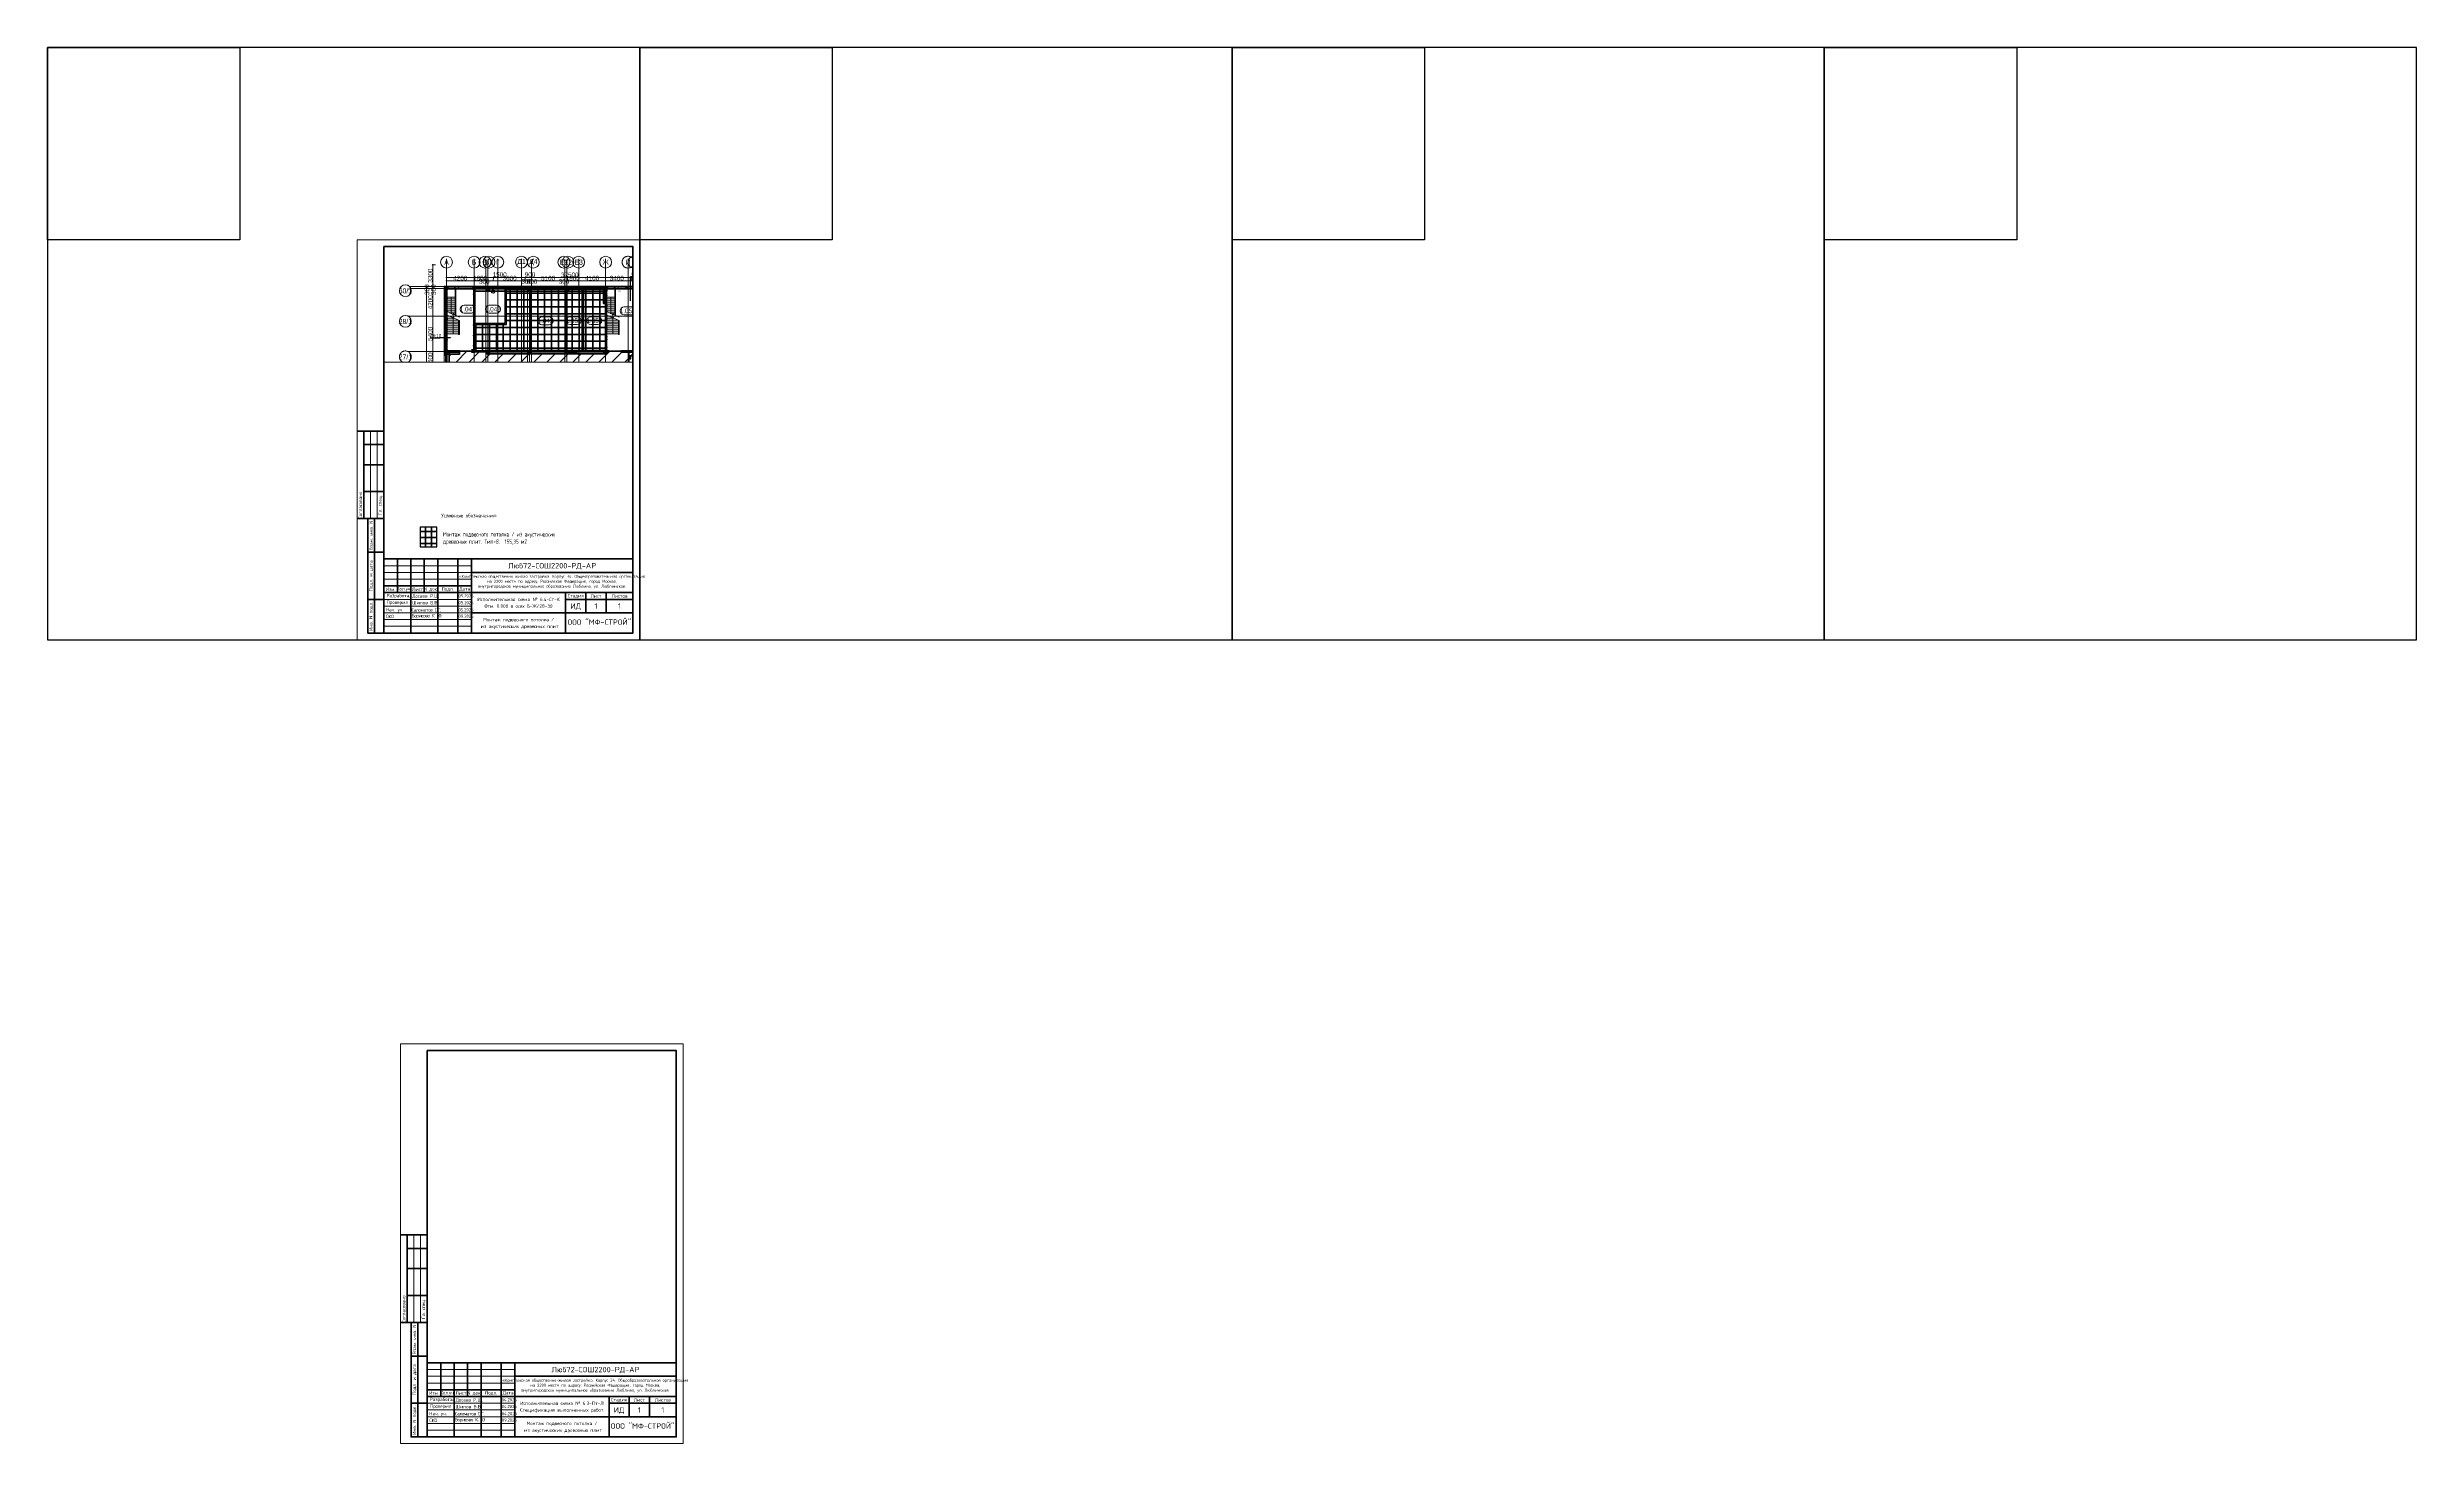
# Paper-space layout '6.4П8' of a CAD drawing. Header units: millimetres. Extents: x -143 to 1617, y -597 to 440.
# The model-space entities are those that its viewports show. They can reach past a viewport. Long polylines and large blocks are cut down to what shows.
import ezdxf
from ezdxf.enums import TextEntityAlignment as Align

# ---------------------------------------------------------------- set-up
doc = ezdxf.new("R2018")
doc.units = ezdxf.units.MM
for name, pattern in [('ACAD_ISO10W100', [18, 12, -3, 0, -3]), ('CENTER', [50.8, 31.75, -6.35, 6.35, -6.35]), ('CENTER2', [28.575, 19.05, -3.175, 3.175, -3.175]), ('HIDDEN2', [4.7625, 3.175, -1.5875])]:
    doc.linetypes.add(name, pattern=pattern)
doc.layers.get('Defpoints').update_dxf_attribs({"color": 140})
for name, color, linetype, lineweight in [('0) шп потолок', 3, 'Continuous', 60), ('6.3) ПТ-8 Монтаж', 190, 'Continuous', 60), ('A-Wall-Open', 31, 'Continuous', 5), ('A-Wall_Материал_Газоблок_Контур', 250, 'Continuous', 0), ('Al', 59, 'Continuous', 13), ('Cen', 1, 'CENTER2', 13), ('DIM', 5, 'Continuous', 9), ('KONT', 7, 'Continuous', 35), ('OSN', 7, 'Continuous', 0), ('АР_Area', 5, 'Continuous', 5), ('АР_Колонны', 70, 'Continuous', 30), ('АР_ЛК_марка', 6, 'Continuous', 5), ('АР_Окна', 4, 'Continuous', 5), ('АР_Стены ГКЛ', 1, 'Continuous', 15), ('АР_Стены ЖБ', 7, 'Continuous', 35), ('АР_Стены кирпич', 32, 'Continuous', 20), ('АР_Стены ПЕНОблок', 52, 'Continuous', 20), ('АР_Тонкая', 254, 'Continuous', 5), ('АР_Утеплитель', 31, 'Continuous', 0), ('АР_Ф_ЛК', 7, 'Continuous', 5), ('АР_Штриховка', 8, 'Continuous', 0), ('Витражные конструкции', 252, 'Continuous', 15), ('ОВ_Отопление', 30, 'Continuous', 5), ('Оси', 1, 'ACAD_ISO10W100', 13), ('осново', 7, 'Continuous', 30), ('РД_Оси_размер', 8, 'Continuous', 0), ('РД_Отметка', 7, 'Continuous', 0), ('Штриховка', 7, 'Continuous', 30)]:
    doc.layers.add(name, color=color, linetype=linetype, lineweight=lineweight)
for name, color, linetype in [('001', 7, 'Continuous'), ('CENTER', 1, 'CENTER'), ('АР_Двери марка', 7, 'Continuous'), ('Условные обозначения', 90, 'Continuous')]:
    doc.layers.add(name, color=color, linetype=linetype)
for name, color, linetype, lineweight, plot in [('КР_Балки-0.5', 60, 'Continuous', 50, False), ('РД_Витраж_проем', 80, 'Continuous', 0, False), ('РД_Проем', 230, 'Continuous', 0, False)]:
    doc.layers.add(name, color=color, linetype=linetype, lineweight=lineweight, plot=plot)
for name, color, linetype, lineweight, true_color in [('МАГНИТЫ', 7, 'Continuous', 30, 0xd100d1), ('РД_Оси_100', 7, 'Continuous', 0, 0x525252), ('РД_проем_инж перемыч_фахверк', 7, 'Continuous', 18, 0xff1f1f)]:
    doc.layers.add(name, color=color, linetype=linetype, lineweight=lineweight, true_color=true_color)
doc.layers.add('РД_Витраж_вн', color=7, linetype='Continuous', true_color=0x148aff)
doc.layers.add('РД_проем_инж перемыч_подсчет', color=50, linetype='Continuous', plot=False)
doc.styles.add('Arial_Narrow_08', font='ARIALN.TTF', dxfattribs={"width": 0.8})
doc.styles.add('DIM', font='simplex.shx', dxfattribs={"width": 0.75})
doc.styles.get("Standard").update_dxf_attribs({"font": 'arial.ttf'})
doc.styles.add('style1', font='ARIALN.TTF')
doc.styles.add('ккк', font='isocpeur.ttf', dxfattribs={"width": 0.85, "oblique": 15})
doc.styles.add('СПДС', font='isocpeur.ttf', dxfattribs={"width": 0.9})
doc.dimstyles.new('Dim100_ареал', dxfattribs={"dimscale": 100, "dimtxt": 2.5, "dimasz": 1, "dimexe": 1, "dimexo": 1, "dimgap": 0.5, "dimtad": 1, "dimzin": 12, "dimdsep": 46, "dimtxsty": 'style1', "dimblk": 'ARCHTICK', "dimcen": 1, "dimdle": 1, "dimclrd": 256, "dimclre": 256, "dimaunit": 1, "dimadec": 0, "dimazin": 3, "dimtfac": 1, "dimtmove": 1, "dimatfit": 3, "dimldrblk": 'OPEN30', "dimfxl": 4, "dimfxlon": 1, "dimtolj": 1, "dimtzin": 0, "dimlwd": 9, "dimlwe": 9, "dimarcsym": 0})
pattern_1 = [(95, (1330390.44, 43732.08), (140.09465, 117.55338), [19.05, -209.55]), (40, (1330390.44, 43732.08), (-160.01845, 110.17673), [15.24, -167.6406]), (145.45144, (1330402.11, 43741.88), (-19.9238, 227.7301), [16.19, -178.09024]), (91.1842, (1330354.52, 43768), (221.41024, 161.9534), [28.575, -314.325]), (141.63556, (1330372.97, 43781.5), (-7.0866, 342.82676), [24.285, -267.1356]), (36.18415, (1330354.52, 43768), (-7.0866, 342.8268), [22.86, -251.4597]), (66, (1330381.46, 43776.98), (179.51998, 34.89515), [19.05, -209.55]), (11, (1330381.46, 43776.98), (-86.53993, 173.9412), [15.24, -167.64]), (116.45144, (1330396.42, 43779.9), (92.98005, 208.83634), [16.19, -178.08994]), (82.5, (1330390.44, 43732.08), (-57.60547, 61.973414), [0, -165.608, 0, -170.18, 0, -168.275]), (52.5, (1330390.44, 43732.08), (-23.58973, 118.087), [0, -97.028, 0, -161.798, 0, -64.135]), (12.5, (1330350.385, 43692.03), (99.927863, 91.826196), [0, -63.5, 0, -198.12, 0, -262.89]), (2.5, (1330332.42, 43674.07), (86.7639, 122.72239), [0, -82.55, 0, -131.572, 0, -186.69])]
pattern_2 = [(45, (1330390.44, 43732.08), (-112.2532, 112.2532), []), (45, (1330502.69, 43732.08), (-112.2532, 112.2532), [198.4375, -39.6875, 0, -39.6875])]
pattern_3 = [(45, (1330390.44, 43732.08), (-112.2532, 112.2532), []), (45, (1330502.69, 43732.08), (-112.2532, 112.2532), [198.4375, -39.6875, 0, -39.6875])]
pattern_4 = [(45, (1330390.44, 43732.08), (-112.2532, 112.2532), []), (45, (1330502.69, 43732.08), (-112.2532, 112.2532), [198.4375, -39.6875, 0, -39.6875])]
pattern_5 = [(45, (1330390.437, 43732.082), (-33.67596, 33.67596), [])]
pattern_6 = [(45, (1330790.4, 143832.1), (-987.828, 987.828), [])]

# ---------------------------------------------------------------- blocks, each defined once
blk = doc.blocks.new('*U500')
at = {"color": 4}
blk.add_lwpolyline([(-220, -220), (220, -220), (220, 220), (-220, 220)], close=True, dxfattribs=at)
at = {"color": 3}
blk.add_lwpolyline([(-220, 220), (-77, 220), (-77, 77), (-220, 77)], close=True, dxfattribs=at)
blk = doc.blocks.new('*U501')
at = {"color": 0, "linetype": 'ByBlock', "lineweight": -2, "transparency": 16777216}
for p in [(0, 0), (440, 0), (880, 0), (1320, 0)]:
    blk.add_blockref('*U500', p, dxfattribs=at)
blk = doc.blocks.new('A$C0c8a35b5')
blk.add_blockref('*U501', (77, 220))
blk = doc.blocks.new('*U547')
at = {"lineweight": 0}
blk.add_lwpolyline([(-205, -5), (5, -5), (5, 292), (-205, 292)], close=True, dxfattribs=at)
at = {"color": 0, "linetype": 'Continuous', "lineweight": 50}
blk.add_lwpolyline([(-185, 287), (0, 287), (0, 0), (-185, 0)], close=True, dxfattribs=at)
at = {"lineweight": 35}
for points in [[(-185, 150), (-205, 150)], [(-200, 85), (-200, 150)], [(-185, 140), (-200, 140)], [(-185, 125), (-200, 125)], [(-185, 105), (-200, 105)], [(-185, 85), (-205, 85)], [(-185, 85), (-197, 85), (-197, 0), (-185, 0)], [(-192, 0), (-192, 85)], [(-185, 60), (-197, 60)], [(-175, 55), (-175, 30)], [(-165, 55), (-165, 0)], [(-155, 55), (-155, 30)], [(-145, 55), (-145, 0)], [(-130, 55), (-130, 0)], [(-120, 55), (-120, 0)], [(-120, 45), (0, 45)], [(-185, 25), (-197, 25)], [(-185, 35), (-120, 35)], [(-185, 30), (0, 30)], [(-50, 30), (-50, 0)], [(-50, 25), (0, 25)], [(-35, 30), (-35, 15)], [(-20, 30), (-20, 15)], [(-120, 15), (0, 15)]]:
    blk.add_lwpolyline(points, dxfattribs=at)
at = {"lineweight": 18}
for points in [[(-195, 85), (-195, 150)], [(-190, 85), (-190, 150)], [(-185, 50), (-120, 50)], [(-185, 45), (-120, 45)], [(-185, 40), (-120, 40)], [(-185, 25), (-120, 25)], [(-185, 20), (-120, 20)], [(-185, 15), (-120, 15)], [(-185, 10), (-120, 10)], [(-185, 5), (-120, 5)]]:
    blk.add_lwpolyline(points, dxfattribs=at)
at = {"lineweight": 35}
blk.add_lwpolyline([(-185, 0), (0, 0), (0, 55), (-185, 55)], close=True, dxfattribs=at)
at = {"lineweight": 0}
blk.add_lwpolyline([(0, -5), (5, -5), (5, 0)], dxfattribs=at)
at = {"lineweight": -2, "char_height": 2.5, "attachment_point": 5, "rotation": 90, "style": 'СПДС'}
for s, insert, width in [('Согласовано', (-202.5, 95), 19.991), ('Гл. спец.', (-187.5, 95), 19.991), ('Взам. инв. N', (-194.5, 72.5), 24.991), ('Подл. и дата', (-194.5, 42.5), 34.991), ('Инв. N подл.', (-194.5, 12.5), 24.991)]:
    blk.add_mtext(s, dxfattribs=dict(at, insert=insert, width=width))
at = {"insert": (-119.3, 43.2), "char_height": 2.2, "attachment_point": 1, "style": 'СПДС'}
blk.add_mtext_dynamic_manual_height_columns('\\pxqc;«Комплексная общественно-жилая застройка. Корпус 34. Общеобразовательная организация на 2200 мест» по адресу: Российская Федерация, город Москва, \\Pвнутригородское муниципальное образование Люблино, ул. Люблинская.', width=118.293, gutter_width=0, heights=[12.8], dxfattribs=at)
at = {"lineweight": -2, "char_height": 2.5, "style": 'СПДС'}
for s, insert, width, attachment_point in [('Нач. уч.', (-183.5, 17), 17.953, 4), ('Разработал', (-183.1, 27.5), 17.953, 4), ('Проверил', (-183.1, 22.5), 17.953, 4), ('Изм.', (-180, 32.5), 10, 5), ('Кол.уч.', (-170, 32.5), 10, 5), ('{\\T0.9;Саломатов С.Г.}', (-164.5, 17.2), 18.77, 4), ('Лист', (-160, 32.5), 10, 5), ('N док.', (-150, 32.5), 10, 5), ('Подп.', (-137.5, 32.5), 15, 5), ('Дата', (-125, 32.5), 10, 5), ('Стадия', (-42.5, 27.5), 15, 5), ('Лист', (-27.5, 27.5), 15, 5), ('Листов', (-10, 27.5), 20, 5), ('СКО', (-183.5, 12.3), 17.953, 4), ('{\\T0.9;Борисово К. Ю.}', (-164.5, 12.5), 18.77, 4)]:
    blk.add_mtext(s, dxfattribs=dict(at, insert=insert, width=width, attachment_point=attachment_point))
at = {"lineweight": 30, "width": 0.9, "flags": 104}
blk.add_attdef('ШАПКА', text='', height=3, dxfattribs=at).set_placement((-135, 281), align=Align.MIDDLE_CENTER)
at = {"style": 'СПДС'}
for tag, height, p in [('ШИФР_ПРОЕКТА', 4, (-60, 50)), ('НАИМЕНОВАНИЕ_ОБЪЕКТА2', 2.5, (-85, 20)), ('НАИМЕНОВАНИЕ_ОБЪЕКТА', 2.5, (-85, 25)), ('СТАДИЯ', 4, (-42.5, 20)), ('ЛИСТ_первый', 4, (-27.5, 20)), ('ЛИСТОВ', 4, (-10, 20)), ('НАИМЕНОВАНИЕ_ЧЕРТЕЖА2', 2.5, (-85, 5)), ('НАИМЕНОВАНИЕ_ЧЕРТЕЖА1', 2.5, (-85, 10)), ('ОРГАНИЗАЦИЯ_РАЗРАБОТЧИК1', 4, (-25, 8.1))]:
    blk.add_attdef(tag, text='', height=height, dxfattribs=at).set_placement(p, align=Align.MIDDLE_CENTER)
for tag, p in [('РАЗРАБОТЧИК', (-164, 27.5)), ('РУК.ГРУППЫ', (-164, 22.5))]:
    blk.add_attdef(tag, text='', height=2.5, dxfattribs=at).set_placement(p, align=Align.MIDDLE_LEFT)
at = {"style": 'СПДС', "width": 0.9}
for tag, p in [('ДАТА1', (-129.6, 26.4)), ('ДАТА2', (-129.6, 21.4)), ('ДАТА3', (-129.6, 16.1)), ('ДАТА4', (-129.6, 11.4))]:
    blk.add_attdef(tag, p, '', height=2.3, dxfattribs=at)
blk = doc.blocks.new('ТПУ-45.02')
at = {"elevation": 0}
blk.add_lwpolyline([(-2, 2, -0.9166595), (-1, 2), (-1, 1, -0.3982309), (-2, 1), (-2, 1, 0.6681786), (-2, 1), (-1, 0, 0.1989124), (-1, 0), (1, 0, 0.1989124), (1, 0), (2, 1, 0.6681786), (2, 1), (2, 1, -0.4142136), (2, 1), (2, 2, -0.9040691), (2, 2), (3, 2, 0.4142136), (4, 3), (4, 3, 0.3274263), (3, 3), (-1, 4, 0.167079), (-1, 4, -0.9785267), (-2, 5, 0.1408083), (-1, 5), (-1, 6, -0.3017749), (-1, 7, -0.1912084), (2, 6, -0.2528004), (2, 6, 0.2493708), (2, 6, -0.0876751), (3, 5, 0.3479105), (3, 5), (3, 5, 0.4349861), (3, 6, 0.6313857), (-4, 4), (-4, 3, 0.4238545), (-4, 2)], format="xyb", close=True, dxfattribs=at)
blk.add_lwpolyline([(-2, 4, 0.4406089), (-2, 4), (0, 4, -0.8804388), (-1, 3), (-3, 3, -0.2667158), (-2, 6, -0.6819811), (-2, 6)], format="xyb", close=True)
blk.add_lwpolyline([(1, 1, 0.4139447), (1, 1), (1, 2, 0.4142136), (0, 3), (0, 3, 0.4142136), (-1, 2), (-1, 1, 0.4139447), (-1, 1), (1, 1)], format="xyb")
blk = doc.blocks.new('РУ-65.05')
blk.add_blockref('ТПУ-45.02', (-3, -3))
blk = doc.blocks.new('petlia_dv')
for p, q in [((-60, 22), (-60, 11)), ((-60, 22), (-24, 22)), ((-60, 11), (-60, 9)), ((-60, 11), (-60, 11)), ((-13, -3), (-56, 4)), ((-21, 22), (-24, 22)), ((-21, 22), (-21, 19)), ((-21, 19), (-5, 19)), ((-5, 19), (0, 13)), ((-5, 19), (-3, 16)), ((8, 19), (-1, 15)), ((0, 13), (6, 13)), ((6, 13), (6, 12)), ((6, 12), (6, 12)), ((8, 22), (33, 22)), ((8, 22), (8, 19)), ((12, 4), (12, -5)), ((12, -2), (34, 4)), ((36, 22), (33, 22)), ((36, 7), (35, 7)), ((35, 7), (35, 6)), ((36, 22), (36, 7)), ((-13, -3), (-13, -5)), ((4, -13), (-5, -13)), ((-5, -13), (4, -13)), ((12, -2), (12, -5))]:
    blk.add_line(p, q)
for radius in [6, 5]:
    blk.add_circle((0, 0), radius)
for centre, radius, start, end in [((-55, 9), 5, 180, 260), ((4, 4), 8, 0, 80), ((33, 6), 2, 285, 0), ((-5, -5), 8, 180, 270), ((-5, -5), 8, 180, 270), ((4, -5), 8, 270, 0), ((4, -5), 8, 270, 0)]:
    blk.add_arc(centre, radius, start, end)
at = {"layer": '001'}
blk.add_line((-13, -3), (-13, -5), dxfattribs=at)
at = {"layer": 'Cen', "ltscale": 0.5}
blk.add_line((3, 0), (-3, 0), dxfattribs=at)
at = {"layer": 'Cen', "ltscale": 0.3}
blk.add_line((0, 3), (0, -3), dxfattribs=at)
blk = doc.blocks.new('tpu004MM')
blk.add_lwpolyline([(4, -6, -1), (4, -7), (3, -8, 0.3152988), (3, -8), (3, -8, -0.8390996), (1, -9), (-1, -2, -0.5205671), (-1, -1), (0, -1, 0.4142136), (0, -1), (0, 1, 0.5205671), (-1, 2), (-1, 1, -0.4142136), (-2, 1), (-2, 3, -0.4142136), (-2, 3), (0, 4, -0.0679139), (0, 4), (6, 4, -0.8728101), (6, 4), (3, 3, 0.3152988), (3, 3), (3, -1, 0.5205671), (3, -1), (5, -1, -1), (6, -1), (3, -3, 0.3152988), (3, -3), (3, -7, 0.5205671), (3, -7)], format="xyb", close=True)
blk = doc.blocks.new('РУ-65.02')
at = {"layer": 'OSN', "xscale": -1}
blk.add_blockref('tpu004MM', (0, 0), dxfattribs=at)
blk = doc.blocks.new('Стекло 4 мм разрез')
at = {"layer": 'Al'}
for p, q in [((-2, -42), (-2, 0)), ((2, -42), (2, 0))]:
    blk.add_line(p, q, dxfattribs=at)
at = {"layer": 'Al', "ltscale": 4}
blk.add_line((2, 0), (-2, 0), dxfattribs=at)
at = {"layer": 'Al', "color": 5, "linetype": 'Continuous'}
for p, q in [((-1, -5), (1, -3)), ((-1, -4), (0, -3)), ((-1, -11), (1, -8)), ((-1, -10), (0, -8)), ((-1, -17), (1, -14)), ((-1, -15), (0, -14)), ((-1, -22), (1, -20)), ((-1, -21), (0, -20)), ((-1, -28), (1, -25)), ((-1, -27), (0, -26)), ((-1, -34), (1, -31)), ((-1, -32), (0, -31)), ((-1, -39), (1, -37)), ((-1, -38), (0, -37)), ((0, -5), (1, -4)), ((0, -11), (1, -10)), ((0, -16), (1, -15)), ((0, -22), (1, -21)), ((0, -28), (1, -27)), ((0, -33), (1, -32)), ((0, -39), (1, -38))]:
    blk.add_line(p, q, dxfattribs=at)
blk = doc.blocks.new('СПД 38 4+4+4')
at = {"layer": 'Al', "ltscale": 4}
for p, q in [((4, 0), (17, -12)), ((4, -12), (17, 0)), ((21, 0), (34, -12)), ((21, -12), (34, 0))]:
    blk.add_line(p, q, dxfattribs=at)
for points in [[(4, 0), (17, 0), (17, -12), (4, -12)], [(21, 0), (34, 0), (34, -12), (21, -12)]]:
    blk.add_lwpolyline(points, close=True, dxfattribs=at)
at = {"layer": 'Cen', "ltscale": 5}
blk.add_line((41, -42), (-3, -42), dxfattribs=at)
at = {"layer": 'Al', "ltscale": 4}
for p in [(2, 0), (19, 0), (36, 0)]:
    blk.add_blockref('Стекло 4 мм разрез', p, dxfattribs=at)
blk = doc.blocks.new('ТПУ-032-14')
at = {"color": 191}
for p, q in [((-12, 0), (-12, -14)), ((-10, 0), (-12, 0)), ((-8, 4), (-10, 2)), ((-10, 2), (-10, 2)), ((-10, 1), (-10, 0)), ((-8, -1), (-8, 4)), ((-2, 2), (-4, 4)), ((-4, 4), (-4, -1)), ((-2, 2), (-2, 2)), ((-2, 0), (-2, 1)), ((0, 0), (-2, 0)), ((0, -14), (0, 0)), ((-12, -14), (-11, -14)), ((-10, -6), (-10, -2)), ((-10, -2), (-8, -2)), ((-10, -10), (-6, -9)), ((-10, -12), (-10, -10)), ((-10, -12), (-10, -12)), ((-10, -14), (-10, -13)), ((-10, -13), (-10, -13)), ((-6, -6), (-9, -7)), ((-3, -7), (-6, -6)), ((-6, -9), (-2, -10)), ((-4, -2), (-2, -2)), ((-2, -2), (-2, -6)), ((-2, -10), (-2, -12)), ((-2, -12), (-2, -12)), ((-2, -13), (-2, -13)), ((-2, -13), (-2, -14)), ((-1, -14), (0, -14))]:
    blk.add_line(p, q, dxfattribs=at)
for centre, start, end in [((-10, 2), 146.30993, 216.61583), ((-8, 4), 0, 146.30993), ((-4, 4), 33.69007, 180), ((-2, 2), 323.38417, 33.69007), ((-11, -14), 270, 315), ((-10, -13), 315, 0), ((-10, -13), 0, 90), ((-8, -1), 270, 0), ((-6, -6), 75, 105), ((-4, -1), 180, 270), ((-2, -13), 90, 180), ((-2, -13), 180, 225), ((-1, -14), 225, 270)]:
    blk.add_arc(centre, 0.25, start, end, dxfattribs=at)
at = {"color": 191, "extrusion": (0, 0, -1)}
for centre, radius, start, end in [((10, 1), 0.25, 127.90448, 180), ((10, 0), 0.25, 180, 270), ((2, 0), 0.25, 270, 0), ((2, 1), 0.25, 0, 52.09552), ((10, -2), 0.25, 0, 90), ((9, -6), 1, 255, 0), ((10, -12), 0.25, 270, 0), ((10, -10), 0.25, 0, 75), ((6, -9), 0.25, 75, 105), ((2, -6), 1, 180, 285), ((2, -2), 0.25, 90, 180), ((2, -10), 0.25, 105, 180), ((2, -12), 0.25, 180, 270)]:
    blk.add_arc(centre, radius, start, end, dxfattribs=at)
blk = doc.blocks.new('Дверь 72 в витраж 44')
at = {"layer": 'OSN'}
blk.add_line((-73, 35), (-83, 35), dxfattribs=at)
at = {"rotation": 180}
for name, p in [('РУ-65.05', (-85, 41)), ('РУ-65.02', (-29, -26))]:
    blk.add_blockref(name, p, dxfattribs=at)
blk.add_blockref('РУ-65.05', (-87, -23))
at = {"layer": 'Al', "ltscale": 4, "xscale": -1, "rotation": 270}
blk.add_blockref('СПД 38 4+4+4', (-150, 0), dxfattribs=at)
at = {"layer": 'Al', "ltscale": 4, "rotation": 180}
blk.add_blockref('ТПУ-032-14', (-25, -18), dxfattribs=at)
at = {"layer": 'OSN', "xscale": -1, "rotation": 180}
blk.add_blockref('petlia_dv', (-78, 67), dxfattribs=at)
blk = doc.blocks.new('VS_5i5x45')
for p, q in [((-5, -4), (-5, 4)), ((-5, 4), (-5, 4)), ((-1, 4), (-5, 4)), ((-5, 0), (-5, 4)), ((-1, 3), (-5, 3)), ((-5, 0), (-5, -4)), ((-1, 3), (-3, 3)), ((-1, 5), (-1, 4)), ((-1, 5), (-1, 5)), ((-1, 5), (-1, 0)), ((-1, 0), (-1, 5)), ((-1, 3), (24, 3)), ((-1, 0), (-1, -5)), ((-1, -5), (-1, 0)), ((24, 3), (25, -3)), ((24, 2), (24, 3)), ((24, 2), (25, -2)), ((24, 2), (25, 2)), ((25, 2), (26, 3)), ((25, 2), (26, -2)), ((26, 3), (27, -3)), ((26, 2), (26, 3)), ((26, 2), (27, -2)), ((26, 2), (27, 2)), ((27, 3), (28, -3)), ((27, 2), (27, 3)), ((28, 2), (27, 3)), ((27, 2), (28, -2)), ((28, 2), (29, -2)), ((28, 2), (29, 2)), ((29, 3), (30, -3)), ((30, 2), (29, 3)), ((29, 2), (29, 3)), ((29, 2), (30, -2)), ((30, 2), (30, -2)), ((30, 2), (31, 2)), ((31, 3), (32, -3)), ((31, 2), (31, 3)), ((31, 2), (31, 3)), ((31, 2), (32, -2)), ((31, 2), (32, -2)), ((31, 2), (33, 2)), ((33, 3), (34, -3)), ((33, 2), (33, 3)), ((33, 2), (33, 3)), ((33, 2), (33, -2)), ((33, 2), (34, -2)), ((33, 2), (34, 2)), ((34, 2), (35, 3)), ((34, 2), (35, -2)), ((35, 3), (36, -3)), ((35, 2), (35, 3)), ((35, 2), (36, -2)), ((35, 2), (36, 2)), ((36, 3), (37, -3)), ((36, 2), (36, 3)), ((37, 2), (36, 3)), ((36, 2), (37, -2)), ((37, 2), (38, -2)), ((37, 2), (38, 2)), ((38, 3), (39, -3)), ((38, 2), (38, 3)), ((39, 2), (38, 3)), ((38, 2), (39, -2)), ((39, 2), (39, -2)), ((39, 2), (40, 2)), ((40, 3), (41, -3)), ((40, 2), (40, 3)), ((40, 2), (40, 3)), ((40, 2), (42, 1)), ((40, 2), (41, -1)), ((40, 2), (41, -2)), ((42, 1), (42, 2)), ((42, 1), (42, 2)), ((42, 2), (43, -2)), ((42, 1), (44, 0)), ((42, 1), (42, -1)), ((42, 1), (43, -1)), ((43, -1), (44, 0)), ((-1, -3), (-5, -3)), ((-5, -4), (-5, -4)), ((-1, -4), (-5, -4)), ((-1, -3), (25, -3)), ((-1, -5), (-1, -4)), ((-1, -5), (-1, -5)), ((25, -2), (25, -3)), ((25, -2), (26, -2)), ((26, -2), (27, -3)), ((27, -2), (28, -2)), ((27, -2), (27, -3)), ((29, -2), (28, -3)), ((28, -2), (28, -3)), ((29, -2), (30, -2)), ((30, -2), (32, -2)), ((30, -2), (30, -3)), ((30, -2), (30, -3)), ((32, -2), (33, -2)), ((32, -2), (32, -3)), ((32, -2), (32, -3)), ((33, -2), (34, -3)), ((34, -2), (35, -2)), ((34, -2), (34, -3)), ((35, -2), (36, -3)), ((36, -2), (37, -2)), ((36, -2), (36, -3)), ((37, -2), (37, -3)), ((38, -2), (37, -3)), ((38, -2), (39, -2)), ((39, -2), (40, -2)), ((39, -2), (39, -3)), ((39, -2), (39, -3)), ((40, -2), (41, -2)), ((41, -1), (42, -1)), ((41, -1), (41, -3)), ((41, -2), (41, -3)), ((42, -1), (43, -2)), ((43, -1), (43, -2))]:
    blk.add_line(p, q)
for centre, radius, start, end in [((-4, 4), 1.48, 144.06038, 216.67043), ((6, 0), 10.5, 166.9324, 182.03073), ((-1, 4), 1.07, 125.30926, 234.69074), ((6, 0), 7.97, 159.82466, 200.17534), ((6, 0), 10.5, 177.96927, 193.0676), ((-4, -4), 1.48, 143.32957, 215.93962), ((-1, -4), 1.07, 125.30926, 234.69074)]:
    blk.add_arc(centre, radius, start, end)
blk = doc.blocks.new('крышка пустая')
at = {"layer": 'Витражные конструкции', "const_width": 0.6}
blk.add_lwpolyline([(28, 36), (10, 36), (5, 39), (-6, 39), (-12, 36), (-28, 36)], dxfattribs=at)
at = {"layer": 'Оси', "color": 1}
blk.add_line((0, 6), (0, 54), dxfattribs=at)
at = {"layer": 'Витражные конструкции', "ltscale": 25, "xscale": -1, "rotation": 89.99999999999997}
blk.add_blockref('VS_5i5x45', (0, 41), dxfattribs=at)
blk = doc.blocks.new('01022_sp32mm')
at = {"layer": 'DIM'}
h = blk.add_hatch(dxfattribs=at)
h.set_pattern_fill('GLASS', color=256, scale=4.1, style=0)
h.set_pattern_definition([(45, (-2825.8216, -1233.269), (5e-16, 5.7982756), [4.1, -4.1]), (45, (-2823.792, -1232.3998), (5e-16, 5.7982756), [1.64, -6.56]), (45, (-2826.1127, -1232.3998), (5e-16, 5.7982756), [1.64, -6.56])])
h.paths.add_polyline_path([(44, 0), (11, 0), (13, -1, -1), (13, -1), (10, 0), (8, 0), (8, 0, -0.236068), (8, 0, -0.236068), (8, 0), (7, 0), (6, 0), (6, 0, -0.236068), (6, 0, -0.236068), (6, 0), (5, 0), (4, 0), (4, 0, -0.236068), (4, 0, -0.236068), (4, 0), (3, 0), (2, 0), (2, 0, -0.236068), (2, 0, -0.236068), (2, 0), (1, 0), (0, 0), (0, -5), (44, -5)])
h = blk.add_hatch(dxfattribs=at)
h.set_pattern_fill('GLASS', color=256, scale=4.1, style=0)
h.set_pattern_definition([(45, (-2825.8216, -1246.269), (5e-16, 5.7982756), [4.1, -4.1]), (45, (-2823.792, -1245.3998), (5e-16, 5.7982756), [1.64, -6.56]), (45, (-2826.1127, -1245.3998), (5e-16, 5.7982756), [1.64, -6.56])])
h.paths.add_polyline_path([(44, -13), (11, -13), (13, -14, -1), (13, -14), (10, -13), (8, -13), (8, -13, -0.236068), (8, -14, -0.236068), (8, -13), (7, -13), (6, -13), (6, -13, -0.236068), (6, -14, -0.236068), (6, -13), (5, -13), (4, -13), (4, -13, -0.236068), (4, -14, -0.236068), (4, -13), (3, -13), (2, -13), (2, -13, -0.236068), (2, -14, -0.236068), (2, -13), (1, -13), (0, -13), (0, -18), (44, -18)])
h = blk.add_hatch(dxfattribs=at)
h.set_pattern_fill('GLASS', color=256, scale=4.1, style=0)
h.set_pattern_definition([(45, (-2825.8216, -1260.269), (5e-16, 5.7982756), [4.1, -4.1]), (45, (-2823.792, -1259.3998), (5e-16, 5.7982756), [1.64, -6.56]), (45, (-2826.1127, -1259.3998), (5e-16, 5.7982756), [1.64, -6.56])])
h.paths.add_polyline_path([(44, -27), (11, -27), (13, -28, -1), (13, -28), (10, -27), (8, -27), (8, -27, -0.236068), (8, -28, -0.236068), (8, -27), (7, -27), (6, -27), (6, -27, -0.236068), (6, -28, -0.236068), (6, -27), (5, -27), (4, -27), (4, -27, -0.236068), (4, -28, -0.236068), (4, -27), (3, -27), (2, -27), (2, -27, -0.236068), (2, -28, -0.236068), (2, -27), (1, -27), (0, -27), (0, -32), (44, -32)])
for p, q in [((44, 0), (0, 0)), ((0, 0), (0, -5)), ((44, -5), (0, -5)), ((0, -5), (0, -13)), ((0, -13), (0, -18)), ((44, -13), (0, -13)), ((0, -18), (0, -26)), ((44, -18), (0, -18)), ((0, -26), (0, -32)), ((44, -26), (0, -26)), ((44, -32), (0, -32)), ((12, -5), (12, -13)), ((12, -18), (12, -26))]:
    blk.add_line(p, q)
at = {"layer": 'CENTER'}
blk.add_line((44, 0), (44, -32), dxfattribs=at)
at = {"layer": 'DIM'}
for p, q in [((12, -5), (0, -13)), ((0, -5), (12, -13)), ((0, -18), (12, -26)), ((12, -18), (0, -26))]:
    blk.add_line(p, q, dxfattribs=at)
blk = doc.blocks.new('дверь 72 в проем')
at = {"xscale": -1}
blk.add_blockref('01022_sp32mm', (-124, -33), dxfattribs=at)
at = {"layer": 'OSN'}
blk.add_blockref('petlia_dv', (-51, -94), dxfattribs=at)
blk = doc.blocks.new('дверь 72 открытая створка в проем')
for p, q in [((131, 0), (168, 0)), ((73, -179), (73, -211)), ((136, -72), (168, -72)), ((145, -174), (145, -211))]:
    blk.add_line(p, q)
at = {"layer": 'Cen', "linetype": 'CENTER', "ltscale": 5}
for p, q in [((168, 4), (168, -75)), ((149, -211), (71, -211))]:
    blk.add_line(p, q, dxfattribs=at)
at = {"layer": 'KONT', "ltscale": 10}
for p in [(19, -70), (35, -70)]:
    blk.add_line(p, (27, -70), dxfattribs=at)
at = {"rotation": 270}
blk.add_blockref('01022_sp32mm', (112, -167), dxfattribs=at)
blk.add_blockref('01022_sp32mm', (124, -33))
at = {"layer": 'OSN', "xscale": -1}
blk.add_blockref('petlia_dv', (51, -94), dxfattribs=at)
blk = doc.blocks.new('MOK-МаркаПом_овал_ареал')
for p, q in [((-2.7, 3), (2.8, 3)), ((-2.7, -3), (2.8, -3))]:
    blk.add_line(p, q)
for centre, radius, start, end in [((-2.7, 0), 3, 90, 270), ((-3.7, 0), 3.5, 0, 0.001), ((2.8, 0), 3, 270, 90)]:
    blk.add_arc(centre, radius, start, end)
at = {"color": 0, "style": 'style1'}
blk.add_attdef('АР-ПОМЕЩЕНИЕ:НОМЕР', text='', height=3.5, dxfattribs=at).set_placement((0, 0), align=Align.MIDDLE)
at = {"layer": 'Defpoints', "color": 2, "style": 'style1'}
blk.add_attdef('АР-ПОМЕЩЕНИЕ:НАИМЕНОВАНИЕ', text='', height=1, dxfattribs=at).set_placement((-0.1, -4.8), align=Align.MIDDLE)
blk = doc.blocks.new('Марка позиции 2')
at = {"layer": 'Defpoints'}
blk.add_circle((0, 0), 2.5, dxfattribs=at)
at = {"color": 0, "linetype": 'ByBlock', "lineweight": -2, "style": 'Arial_Narrow_08', "width": 0.8}
blk.add_attdef('АР-ДВЕРЬ:марка', text='', height=2.5, dxfattribs=at).set_placement((0, 0), align=Align.MIDDLE)
at = {"layer": 'Defpoints', "color": 2, "linetype": 'ByBlock', "lineweight": -2, "style": 'DIM', "width": 0.75}
blk.add_attdef('АР-ДВЕРЬ:НАИМЕНОВАНИЕ', (1.4, 2.9), '', height=1.25, dxfattribs=at)
blk = doc.blocks.new('A-iden')
at = {"linetype": 'Continuous', "lineweight": 5}
blk.add_circle((0, -4), 3, dxfattribs=at)
at = {"color": 0, "linetype": 'Continuous', "lineweight": 20, "style": 'ккк', "width": 0.85}
blk.add_attdef('ID', text='', height=4, dxfattribs=at).set_placement((0.3, -3.9), align=Align.MIDDLE_CENTER)
blk = doc.blocks.new('_ArchTick')
at = {"color": 0, "linetype": 'ByBlock', "const_width": 0.15}
blk.add_lwpolyline([(-0.5, -0.5), (0.5, 0.5)], dxfattribs=at)
blk = doc.blocks.new('*D423')
at = {"layer": 'Defpoints', "color": 0, "transparency": 16777216}
for p in [(1193587, 213313), (1194587, 213313), (1194587, 210913)]:
    blk.add_point(p, dxfattribs=at)
at = {"layer": 'РД_Оси_размер', "lineweight": 9, "transparency": 16777216}
for p, q in [((1193987, 213313), (1193487, 213313)), ((1193587, 210813), (1193587, 213413)), ((1193987, 210913), (1193487, 210913))]:
    blk.add_line(p, q, dxfattribs=at)
at = {"layer": 'РД_Оси_размер', "lineweight": 9, "transparency": 16777216, "xscale": 100, "yscale": 100, "zscale": 100}
for p, rotation in [((1193587, 213313), 90), ((1193587, 210913), 270)]:
    blk.add_blockref('_ArchTick', p, dxfattribs=dict(at, rotation=rotation))
at = {"layer": 'РД_Оси_размер', "color": 0, "transparency": 16777216, "insert": (1193180, 212113), "char_height": 700, "attachment_point": 5, "rotation": 90, "style": 'style1'}
blk.add_mtext('\\A1;2400', dxfattribs=at)
blk = doc.blocks.new('_Open30')
at = {"color": 0, "linetype": 'ByBlock', "lineweight": -2}
for p, q in [((-1, 0.3), (0, 0)), ((0, 0), (-1, -0.3)), ((0, 0), (-1, 0))]:
    blk.add_line(p, q, dxfattribs=at)
blk = doc.blocks.new('*D424')
at = {"layer": 'Defpoints', "color": 0, "transparency": 16777216}
for p in [(1193587, 218713), (1194587, 218713), (1194587, 213313)]:
    blk.add_point(p, dxfattribs=at)
at = {"layer": 'РД_Оси_размер', "lineweight": 9, "transparency": 16777216}
for p, q in [((1193987, 218713), (1193487, 218713)), ((1193587, 213213), (1193587, 218813)), ((1193987, 213313), (1193487, 213313))]:
    blk.add_line(p, q, dxfattribs=at)
at = {"layer": 'РД_Оси_размер', "lineweight": 9, "transparency": 16777216, "xscale": 100, "yscale": 100, "zscale": 100}
for p, rotation in [((1193587, 218713), 90), ((1193587, 213313), 270)]:
    blk.add_blockref('_ArchTick', p, dxfattribs=dict(at, rotation=rotation))
at = {"layer": 'РД_Оси_размер', "color": 0, "transparency": 16777216, "insert": (1193180, 216013), "char_height": 700, "attachment_point": 5, "rotation": 90, "style": 'style1'}
blk.add_mtext('\\A1;5400', dxfattribs=at)
blk = doc.blocks.new('*D425')
at = {"layer": 'Defpoints', "color": 0, "transparency": 16777216}
for p in [(1193587, 222913), (1194587, 222913), (1194587, 218713)]:
    blk.add_point(p, dxfattribs=at)
at = {"layer": 'РД_Оси_размер', "lineweight": 9, "transparency": 16777216}
for p, q in [((1193987, 222913), (1193487, 222913)), ((1193587, 218613), (1193587, 223013)), ((1193987, 218713), (1193487, 218713))]:
    blk.add_line(p, q, dxfattribs=at)
at = {"layer": 'РД_Оси_размер', "lineweight": 9, "transparency": 16777216, "xscale": 100, "yscale": 100, "zscale": 100}
for p, rotation in [((1193587, 222913), 90), ((1193587, 218713), 270)]:
    blk.add_blockref('_ArchTick', p, dxfattribs=dict(at, rotation=rotation))
at = {"layer": 'РД_Оси_размер', "color": 0, "transparency": 16777216, "insert": (1193180, 220813), "char_height": 700, "attachment_point": 5, "rotation": 90, "style": 'style1'}
blk.add_mtext('\\A1;4200', dxfattribs=at)
blk = doc.blocks.new('*D426')
at = {"layer": 'Defpoints', "color": 0, "transparency": 16777216}
for p in [(1193587, 223213), (1194587, 223213), (1194587, 222913)]:
    blk.add_point(p, dxfattribs=at)
at = {"layer": 'РД_Оси_размер', "lineweight": 9, "transparency": 16777216}
for p, q in [((1193987, 223213), (1193487, 223213)), ((1193987, 222913), (1193487, 222913)), ((1193587, 222813), (1193587, 223313))]:
    blk.add_line(p, q, dxfattribs=at)
at = {"layer": 'РД_Оси_размер', "lineweight": 9, "transparency": 16777216, "xscale": 100, "yscale": 100, "zscale": 100}
for p, rotation in [((1193587, 223213), 90), ((1193587, 222913), 270)]:
    blk.add_blockref('_ArchTick', p, dxfattribs=dict(at, rotation=rotation))
at = {"layer": 'РД_Оси_размер', "color": 0, "transparency": 16777216, "insert": (1193668, 222729), "char_height": 700, "attachment_point": 5, "rotation": 90, "style": 'style1'}
blk.add_mtext('\\A1;300', dxfattribs=at)
blk = doc.blocks.new('*D427')
at = {"layer": 'Defpoints', "color": 0, "transparency": 16777216}
for p in [(1193587, 226513), (1194587, 226513), (1194587, 223213)]:
    blk.add_point(p, dxfattribs=at)
at = {"layer": 'РД_Оси_размер', "lineweight": 9, "transparency": 16777216}
for p, q in [((1193987, 226513), (1193487, 226513)), ((1193587, 223113), (1193587, 226613)), ((1193987, 223213), (1193487, 223213))]:
    blk.add_line(p, q, dxfattribs=at)
at = {"layer": 'РД_Оси_размер', "lineweight": 9, "transparency": 16777216, "xscale": 100, "yscale": 100, "zscale": 100}
for p, rotation in [((1193587, 226513), 90), ((1193587, 223213), 270)]:
    blk.add_blockref('_ArchTick', p, dxfattribs=dict(at, rotation=rotation))
at = {"layer": 'РД_Оси_размер', "color": 0, "transparency": 16777216, "insert": (1193180, 224863), "char_height": 700, "attachment_point": 5, "rotation": 90, "style": 'style1'}
blk.add_mtext('\\A1;3300', dxfattribs=at)
blk = doc.blocks.new('*D430')
at = {"layer": 'Defpoints', "color": 0, "transparency": 16777216}
for p in [(1192587, 222913), (1194587, 222913), (1194587, 191113)]:
    blk.add_point(p, dxfattribs=at)
at = {"layer": 'РД_Оси_размер', "lineweight": 9, "transparency": 16777216}
for p, q in [((1192987, 222913), (1192487, 222913)), ((1192587, 191013), (1192587, 223013)), ((1192987, 191113), (1192487, 191113))]:
    blk.add_line(p, q, dxfattribs=at)
at = {"layer": 'РД_Оси_размер', "lineweight": 9, "transparency": 16777216, "xscale": 100, "yscale": 100, "zscale": 100}
for p, rotation in [((1192587, 222913), 90), ((1192587, 191113), 270)]:
    blk.add_blockref('_ArchTick', p, dxfattribs=dict(at, rotation=rotation))
at = {"layer": 'РД_Оси_размер', "color": 0, "transparency": 16777216, "insert": (1192180, 207013), "char_height": 700, "attachment_point": 5, "rotation": 90, "style": 'style1'}
blk.add_mtext('\\A1;31800', dxfattribs=at)
blk = doc.blocks.new('*D432')
at = {"layer": 'Defpoints', "color": 0, "transparency": 16777216}
for p in [(1192587, 223213), (1194587, 223213), (1194587, 222913)]:
    blk.add_point(p, dxfattribs=at)
at = {"layer": 'РД_Оси_размер', "lineweight": 9, "transparency": 16777216}
for p, q in [((1192987, 223213), (1192487, 223213)), ((1192987, 222913), (1192487, 222913)), ((1192587, 222813), (1192587, 223313))]:
    blk.add_line(p, q, dxfattribs=at)
at = {"layer": 'РД_Оси_размер', "lineweight": 9, "transparency": 16777216, "xscale": 100, "yscale": 100, "zscale": 100}
for p, rotation in [((1192587, 223213), 90), ((1192587, 222913), 270)]:
    blk.add_blockref('_ArchTick', p, dxfattribs=dict(at, rotation=rotation))
at = {"layer": 'РД_Оси_размер', "color": 0, "transparency": 16777216, "insert": (1192680, 222739), "char_height": 700, "attachment_point": 5, "rotation": 90, "style": 'style1'}
blk.add_mtext('\\A1;300', dxfattribs=at)
blk = doc.blocks.new('*D434')
at = {"layer": 'Defpoints', "color": 0, "transparency": 16777216}
for p in [(1233153, 224571), (1195653, 222571), (1233153, 222571)]:
    blk.add_point(p, dxfattribs=at)
at = {"layer": 'РД_Оси_размер', "lineweight": 9, "transparency": 16777216}
for p, q in [((1195553, 224571), (1233253, 224571)), ((1195653, 224171), (1195653, 224671)), ((1233153, 224171), (1233153, 224671))]:
    blk.add_line(p, q, dxfattribs=at)
at = {"layer": 'РД_Оси_размер', "lineweight": 9, "transparency": 16777216, "xscale": 100, "yscale": 100, "zscale": 100, "rotation": 180}
blk.add_blockref('_ArchTick', (1195653, 224571), dxfattribs=at)
at = {"layer": 'РД_Оси_размер', "lineweight": 9, "transparency": 16777216, "xscale": 100, "yscale": 100, "zscale": 100}
blk.add_blockref('_ArchTick', (1233153, 224571), dxfattribs=at)
at = {"layer": 'РД_Оси_размер', "color": 0, "transparency": 16777216, "insert": (1214403, 224978), "char_height": 700, "attachment_point": 5, "style": 'style1'}
blk.add_mtext('\\A1;37500', dxfattribs=at)
blk = doc.blocks.new('*D435')
at = {"layer": 'Defpoints', "color": 0, "transparency": 16777216}
for p in [(1199853, 224071), (1195653, 222571), (1199853, 222571)]:
    blk.add_point(p, dxfattribs=at)
at = {"layer": 'РД_Оси_размер', "lineweight": 9, "transparency": 16777216}
for p, q in [((1195553, 224071), (1199953, 224071)), ((1195653, 223671), (1195653, 224171)), ((1199853, 223671), (1199853, 224171))]:
    blk.add_line(p, q, dxfattribs=at)
at = {"layer": 'РД_Оси_размер', "lineweight": 9, "transparency": 16777216, "xscale": 100, "yscale": 100, "zscale": 100, "rotation": 180}
blk.add_blockref('_ArchTick', (1195653, 224071), dxfattribs=at)
at = {"layer": 'РД_Оси_размер', "lineweight": 9, "transparency": 16777216, "xscale": 100, "yscale": 100, "zscale": 100}
blk.add_blockref('_ArchTick', (1199853, 224071), dxfattribs=at)
at = {"layer": 'РД_Оси_размер', "color": 0, "transparency": 16777216, "insert": (1197753, 224478), "char_height": 700, "attachment_point": 5, "style": 'style1'}
blk.add_mtext('\\A1;4200', dxfattribs=at)
blk = doc.blocks.new('*D436')
at = {"layer": 'Defpoints', "color": 0, "transparency": 16777216}
for p in [(1201653, 224071), (1199853, 222571), (1201653, 222571)]:
    blk.add_point(p, dxfattribs=at)
at = {"layer": 'РД_Оси_размер', "lineweight": 9, "transparency": 16777216}
for p, q in [((1199753, 224071), (1201753, 224071)), ((1199853, 223671), (1199853, 224171)), ((1201653, 223671), (1201653, 224171))]:
    blk.add_line(p, q, dxfattribs=at)
at = {"layer": 'РД_Оси_размер', "lineweight": 9, "transparency": 16777216, "xscale": 100, "yscale": 100, "zscale": 100, "rotation": 180}
blk.add_blockref('_ArchTick', (1199853, 224071), dxfattribs=at)
at = {"layer": 'РД_Оси_размер', "lineweight": 9, "transparency": 16777216, "xscale": 100, "yscale": 100, "zscale": 100}
blk.add_blockref('_ArchTick', (1201653, 224071), dxfattribs=at)
at = {"layer": 'РД_Оси_размер', "color": 0, "transparency": 16777216, "insert": (1200753, 224478), "char_height": 700, "attachment_point": 5, "style": 'style1'}
blk.add_mtext('\\A1;1800', dxfattribs=at)
blk = doc.blocks.new('*D437')
at = {"layer": 'Defpoints', "color": 0, "transparency": 16777216}
for p in [(1201953, 224071), (1201653, 222571), (1201953, 222571)]:
    blk.add_point(p, dxfattribs=at)
at = {"layer": 'РД_Оси_размер', "lineweight": 9, "transparency": 16777216}
for p, q in [((1201553, 224071), (1202053, 224071)), ((1201653, 223671), (1201653, 224171)), ((1201953, 223671), (1201953, 224171))]:
    blk.add_line(p, q, dxfattribs=at)
at = {"layer": 'РД_Оси_размер', "lineweight": 9, "transparency": 16777216, "xscale": 100, "yscale": 100, "zscale": 100, "rotation": 180}
blk.add_blockref('_ArchTick', (1201653, 224071), dxfattribs=at)
at = {"layer": 'РД_Оси_размер', "lineweight": 9, "transparency": 16777216, "xscale": 100, "yscale": 100, "zscale": 100}
blk.add_blockref('_ArchTick', (1201953, 224071), dxfattribs=at)
at = {"layer": 'РД_Оси_размер', "color": 0, "transparency": 16777216, "insert": (1201395, 223978), "char_height": 700, "attachment_point": 5, "style": 'style1'}
blk.add_mtext('\\A1;300', dxfattribs=at)
blk = doc.blocks.new('*D438')
at = {"layer": 'Defpoints', "color": 0, "transparency": 16777216}
for p in [(1203453, 224071), (1201953, 222571), (1203453, 222571)]:
    blk.add_point(p, dxfattribs=at)
at = {"layer": 'РД_Оси_размер', "lineweight": 9, "transparency": 16777216}
for p, q in [((1201853, 224071), (1203553, 224071)), ((1201953, 223671), (1201953, 224171)), ((1202703, 224071), (1202863, 224603)), ((1202863, 224603), (1204621, 224603)), ((1203453, 223671), (1203453, 224171))]:
    blk.add_line(p, q, dxfattribs=at)
at = {"layer": 'РД_Оси_размер', "lineweight": 9, "transparency": 16777216, "xscale": 100, "yscale": 100, "zscale": 100, "rotation": 180}
blk.add_blockref('_ArchTick', (1201953, 224071), dxfattribs=at)
at = {"layer": 'РД_Оси_размер', "lineweight": 9, "transparency": 16777216, "xscale": 100, "yscale": 100, "zscale": 100}
blk.add_blockref('_ArchTick', (1203453, 224071), dxfattribs=at)
at = {"layer": 'РД_Оси_размер', "color": 0, "transparency": 16777216, "insert": (1203742, 225011), "char_height": 700, "attachment_point": 5, "style": 'style1'}
blk.add_mtext('\\A1;1500', dxfattribs=at)
blk = doc.blocks.new('*D439')
at = {"layer": 'Defpoints', "color": 0, "transparency": 16777216}
for p in [(1207053, 224071), (1203453, 222571), (1207053, 222571)]:
    blk.add_point(p, dxfattribs=at)
at = {"layer": 'РД_Оси_размер', "lineweight": 9, "transparency": 16777216}
for p, q in [((1203353, 224071), (1207153, 224071)), ((1203453, 223671), (1203453, 224171)), ((1207053, 223671), (1207053, 224171))]:
    blk.add_line(p, q, dxfattribs=at)
at = {"layer": 'РД_Оси_размер', "lineweight": 9, "transparency": 16777216, "xscale": 100, "yscale": 100, "zscale": 100, "rotation": 180}
blk.add_blockref('_ArchTick', (1203453, 224071), dxfattribs=at)
at = {"layer": 'РД_Оси_размер', "lineweight": 9, "transparency": 16777216, "xscale": 100, "yscale": 100, "zscale": 100}
blk.add_blockref('_ArchTick', (1207053, 224071), dxfattribs=at)
at = {"layer": 'РД_Оси_размер', "color": 0, "transparency": 16777216, "insert": (1205253, 224478), "char_height": 700, "attachment_point": 5, "style": 'style1'}
blk.add_mtext('\\A1;3600', dxfattribs=at)
blk = doc.blocks.new('*D440')
at = {"layer": 'Defpoints', "color": 0, "transparency": 16777216}
for p in [(1207953, 224071), (1207053, 222571), (1207953, 222571)]:
    blk.add_point(p, dxfattribs=at)
at = {"layer": 'РД_Оси_размер', "lineweight": 9, "transparency": 16777216}
for p, q in [((1206953, 224071), (1208053, 224071)), ((1207053, 223671), (1207053, 224171)), ((1207503, 224071), (1207663, 224603)), ((1207663, 224603), (1209029, 224603)), ((1207953, 223671), (1207953, 224171))]:
    blk.add_line(p, q, dxfattribs=at)
at = {"layer": 'РД_Оси_размер', "lineweight": 9, "transparency": 16777216, "xscale": 100, "yscale": 100, "zscale": 100, "rotation": 180}
blk.add_blockref('_ArchTick', (1207053, 224071), dxfattribs=at)
at = {"layer": 'РД_Оси_размер', "lineweight": 9, "transparency": 16777216, "xscale": 100, "yscale": 100, "zscale": 100}
blk.add_blockref('_ArchTick', (1207953, 224071), dxfattribs=at)
at = {"layer": 'РД_Оси_размер', "color": 0, "transparency": 16777216, "insert": (1208346, 225011), "char_height": 700, "attachment_point": 5, "style": 'style1'}
blk.add_mtext('\\A1;900', dxfattribs=at)
blk = doc.blocks.new('*D441')
at = {"layer": 'Defpoints', "color": 0, "transparency": 16777216}
for p in [(1208253, 224071), (1207953, 222571), (1208253, 222571)]:
    blk.add_point(p, dxfattribs=at)
at = {"layer": 'РД_Оси_размер', "lineweight": 9, "transparency": 16777216}
for p, q in [((1207853, 224071), (1208353, 224071)), ((1207953, 223671), (1207953, 224171)), ((1208253, 223671), (1208253, 224171))]:
    blk.add_line(p, q, dxfattribs=at)
at = {"layer": 'РД_Оси_размер', "lineweight": 9, "transparency": 16777216, "xscale": 100, "yscale": 100, "zscale": 100, "rotation": 180}
blk.add_blockref('_ArchTick', (1207953, 224071), dxfattribs=at)
at = {"layer": 'РД_Оси_размер', "lineweight": 9, "transparency": 16777216, "xscale": 100, "yscale": 100, "zscale": 100}
blk.add_blockref('_ArchTick', (1208253, 224071), dxfattribs=at)
at = {"layer": 'РД_Оси_размер', "color": 0, "transparency": 16777216, "insert": (1207831, 223978), "char_height": 700, "attachment_point": 5, "style": 'style1'}
blk.add_mtext('\\A1;300', dxfattribs=at)
blk = doc.blocks.new('*D442')
at = {"layer": 'Defpoints', "color": 0, "transparency": 16777216}
for p in [(1208553, 224071), (1208253, 222571), (1208553, 222571)]:
    blk.add_point(p, dxfattribs=at)
at = {"layer": 'РД_Оси_размер', "lineweight": 9, "transparency": 16777216}
for p, q in [((1208153, 224071), (1208653, 224071)), ((1208253, 223671), (1208253, 224171)), ((1208553, 223671), (1208553, 224171))]:
    blk.add_line(p, q, dxfattribs=at)
at = {"layer": 'РД_Оси_размер', "lineweight": 9, "transparency": 16777216, "xscale": 100, "yscale": 100, "zscale": 100, "rotation": 180}
blk.add_blockref('_ArchTick', (1208253, 224071), dxfattribs=at)
at = {"layer": 'РД_Оси_размер', "lineweight": 9, "transparency": 16777216, "xscale": 100, "yscale": 100, "zscale": 100}
blk.add_blockref('_ArchTick', (1208553, 224071), dxfattribs=at)
at = {"layer": 'РД_Оси_размер', "color": 0, "transparency": 16777216, "insert": (1208662, 223978), "char_height": 700, "attachment_point": 5, "style": 'style1'}
blk.add_mtext('\\A1;300', dxfattribs=at)
blk = doc.blocks.new('*D443')
at = {"layer": 'Defpoints', "color": 0, "transparency": 16777216}
for p in [(1213653, 224071), (1208553, 222571), (1213653, 222571)]:
    blk.add_point(p, dxfattribs=at)
at = {"layer": 'РД_Оси_размер', "lineweight": 9, "transparency": 16777216}
for p, q in [((1208453, 224071), (1213753, 224071)), ((1208553, 223671), (1208553, 224171)), ((1213653, 223671), (1213653, 224171))]:
    blk.add_line(p, q, dxfattribs=at)
at = {"layer": 'РД_Оси_размер', "lineweight": 9, "transparency": 16777216, "xscale": 100, "yscale": 100, "zscale": 100, "rotation": 180}
blk.add_blockref('_ArchTick', (1208553, 224071), dxfattribs=at)
at = {"layer": 'РД_Оси_размер', "lineweight": 9, "transparency": 16777216, "xscale": 100, "yscale": 100, "zscale": 100}
blk.add_blockref('_ArchTick', (1213653, 224071), dxfattribs=at)
at = {"layer": 'РД_Оси_размер', "color": 0, "transparency": 16777216, "insert": (1211103, 224478), "char_height": 700, "attachment_point": 5, "style": 'style1'}
blk.add_mtext('\\A1;5100', dxfattribs=at)
blk = doc.blocks.new('*D444')
at = {"layer": 'Defpoints', "color": 0, "transparency": 16777216}
for p in [(1213953, 224071), (1213653, 222571), (1213953, 222571)]:
    blk.add_point(p, dxfattribs=at)
at = {"layer": 'РД_Оси_размер', "lineweight": 9, "transparency": 16777216}
for p, q in [((1213553, 224071), (1214053, 224071)), ((1213653, 223671), (1213653, 224171)), ((1213953, 223671), (1213953, 224171))]:
    blk.add_line(p, q, dxfattribs=at)
at = {"layer": 'РД_Оси_размер', "lineweight": 9, "transparency": 16777216, "xscale": 100, "yscale": 100, "zscale": 100, "rotation": 180}
blk.add_blockref('_ArchTick', (1213653, 224071), dxfattribs=at)
at = {"layer": 'РД_Оси_размер', "lineweight": 9, "transparency": 16777216, "xscale": 100, "yscale": 100, "zscale": 100}
blk.add_blockref('_ArchTick', (1213953, 224071), dxfattribs=at)
at = {"layer": 'РД_Оси_размер', "color": 0, "transparency": 16777216, "insert": (1213527, 223978), "char_height": 700, "attachment_point": 5, "style": 'style1'}
blk.add_mtext('\\A1;300', dxfattribs=at)
blk = doc.blocks.new('*D445')
at = {"layer": 'Defpoints', "color": 0, "transparency": 16777216}
for p in [(1215753, 224071), (1213953, 222571), (1215753, 222571)]:
    blk.add_point(p, dxfattribs=at)
at = {"layer": 'РД_Оси_размер', "lineweight": 9, "transparency": 16777216}
for p, q in [((1213853, 224071), (1215853, 224071)), ((1213953, 223671), (1213953, 224171)), ((1215753, 223671), (1215753, 224171))]:
    blk.add_line(p, q, dxfattribs=at)
at = {"layer": 'РД_Оси_размер', "lineweight": 9, "transparency": 16777216, "xscale": 100, "yscale": 100, "zscale": 100, "rotation": 180}
blk.add_blockref('_ArchTick', (1213953, 224071), dxfattribs=at)
at = {"layer": 'РД_Оси_размер', "lineweight": 9, "transparency": 16777216, "xscale": 100, "yscale": 100, "zscale": 100}
blk.add_blockref('_ArchTick', (1215753, 224071), dxfattribs=at)
at = {"layer": 'РД_Оси_размер', "color": 0, "transparency": 16777216, "insert": (1214853, 224478), "char_height": 700, "attachment_point": 5, "style": 'style1'}
blk.add_mtext('\\A1;1800', dxfattribs=at)
blk = doc.blocks.new('*D446')
at = {"layer": 'Defpoints', "color": 0, "transparency": 16777216}
for p in [(1219853, 224071), (1215753, 222571), (1219853, 222571)]:
    blk.add_point(p, dxfattribs=at)
at = {"layer": 'РД_Оси_размер', "lineweight": 9, "transparency": 16777216}
for p, q in [((1215653, 224071), (1219953, 224071)), ((1215753, 223671), (1215753, 224171)), ((1219853, 223671), (1219853, 224171))]:
    blk.add_line(p, q, dxfattribs=at)
at = {"layer": 'РД_Оси_размер', "lineweight": 9, "transparency": 16777216, "xscale": 100, "yscale": 100, "zscale": 100, "rotation": 180}
blk.add_blockref('_ArchTick', (1215753, 224071), dxfattribs=at)
at = {"layer": 'РД_Оси_размер', "lineweight": 9, "transparency": 16777216, "xscale": 100, "yscale": 100, "zscale": 100}
blk.add_blockref('_ArchTick', (1219853, 224071), dxfattribs=at)
at = {"layer": 'РД_Оси_размер', "color": 0, "transparency": 16777216, "insert": (1217803, 224478), "char_height": 700, "attachment_point": 5, "style": 'style1'}
blk.add_mtext('\\A1;4100', dxfattribs=at)
blk = doc.blocks.new('*D447')
at = {"layer": 'Defpoints', "color": 0, "transparency": 16777216}
for p in [(1223253, 224071), (1219853, 222571), (1223253, 222571)]:
    blk.add_point(p, dxfattribs=at)
at = {"layer": 'РД_Оси_размер', "lineweight": 9, "transparency": 16777216}
for p, q in [((1219753, 224071), (1223353, 224071)), ((1219853, 223671), (1219853, 224171)), ((1223253, 223671), (1223253, 224171))]:
    blk.add_line(p, q, dxfattribs=at)
at = {"layer": 'РД_Оси_размер', "lineweight": 9, "transparency": 16777216, "xscale": 100, "yscale": 100, "zscale": 100, "rotation": 180}
blk.add_blockref('_ArchTick', (1219853, 224071), dxfattribs=at)
at = {"layer": 'РД_Оси_размер', "lineweight": 9, "transparency": 16777216, "xscale": 100, "yscale": 100, "zscale": 100}
blk.add_blockref('_ArchTick', (1223253, 224071), dxfattribs=at)
at = {"layer": 'РД_Оси_размер', "color": 0, "transparency": 16777216, "insert": (1221553, 224478), "char_height": 700, "attachment_point": 5, "style": 'style1'}
blk.add_mtext('\\A1;3400', dxfattribs=at)
blk = doc.blocks.new('*D448')
at = {"layer": 'Defpoints', "color": 0, "transparency": 16777216}
for p in [(1224153, 224071), (1223253, 222571), (1224153, 222571)]:
    blk.add_point(p, dxfattribs=at)
at = {"layer": 'РД_Оси_размер', "lineweight": 9, "transparency": 16777216}
for p, q in [((1223153, 224071), (1224253, 224071)), ((1223253, 223671), (1223253, 224171)), ((1223703, 224071), (1223863, 224603)), ((1223863, 224603), (1225229, 224603)), ((1224153, 223671), (1224153, 224171))]:
    blk.add_line(p, q, dxfattribs=at)
at = {"layer": 'РД_Оси_размер', "lineweight": 9, "transparency": 16777216, "xscale": 100, "yscale": 100, "zscale": 100, "rotation": 180}
blk.add_blockref('_ArchTick', (1223253, 224071), dxfattribs=at)
at = {"layer": 'РД_Оси_размер', "lineweight": 9, "transparency": 16777216, "xscale": 100, "yscale": 100, "zscale": 100}
blk.add_blockref('_ArchTick', (1224153, 224071), dxfattribs=at)
at = {"layer": 'РД_Оси_размер', "color": 0, "transparency": 16777216, "insert": (1224546, 225011), "char_height": 700, "attachment_point": 5, "style": 'style1'}
blk.add_mtext('\\A1;900', dxfattribs=at)
blk = doc.blocks.new('*D449')
at = {"layer": 'Defpoints', "color": 0, "transparency": 16777216}
for p in [(1229253, 224071), (1224153, 222571), (1229253, 222571)]:
    blk.add_point(p, dxfattribs=at)
at = {"layer": 'РД_Оси_размер', "lineweight": 9, "transparency": 16777216}
for p, q in [((1224053, 224071), (1229353, 224071)), ((1224153, 223671), (1224153, 224171)), ((1229253, 223671), (1229253, 224171))]:
    blk.add_line(p, q, dxfattribs=at)
at = {"layer": 'РД_Оси_размер', "lineweight": 9, "transparency": 16777216, "xscale": 100, "yscale": 100, "zscale": 100, "rotation": 180}
blk.add_blockref('_ArchTick', (1224153, 224071), dxfattribs=at)
at = {"layer": 'РД_Оси_размер', "lineweight": 9, "transparency": 16777216, "xscale": 100, "yscale": 100, "zscale": 100}
blk.add_blockref('_ArchTick', (1229253, 224071), dxfattribs=at)
at = {"layer": 'РД_Оси_размер', "color": 0, "transparency": 16777216, "insert": (1226703, 224478), "char_height": 700, "attachment_point": 5, "style": 'style1'}
blk.add_mtext('\\A1;5100', dxfattribs=at)
blk = doc.blocks.new('оси_рен')
at = {"layer": 'РД_Оси_100', "color": 251, "linetype": 'CENTER2', "true_color": 0x636466}
for p, q in [((1195652.916, 222320.175), (1195652.916, 227414.666)), ((1199852.916, 222320.175), (1199852.916, 227414.666)), ((1215752.916, 222320.175), (1215752.916, 227414.666)), ((1219852.916, 222320.175), (1219852.916, 227414.666)), ((1223252.916, 222320.175), (1223252.916, 227414.666)), ((1195652.916, 135558.25), (1195652.916, 223268.25)), ((1199852.916, 135558.25), (1199852.916, 223268.25)), ((1215752.916, 135558.25), (1215752.916, 223268.25)), ((1219852.916, 135558.25), (1219852.916, 223268.25)), ((1223252.916, 135558.25), (1223252.916, 223268.25)), ((1189697.958, 218713.25), (1241712.916, 218713.25)), ((1189697.958, 213313.25), (1241712.916, 213313.25))]:
    blk.add_line(p, q, dxfattribs=at)
for points in [[(1201502.471, 227414.666), (1201652.916, 227014.666), (1201652.916, 222320.175)], [(1201952.916, 222320.175), (1201952.916, 227014.666), (1202102.916, 227414.666)], [(1203452.916, 222320.175), (1203452.916, 227414.666)], [(1207052.916, 227414.666), (1207052.916, 222320.175)], [(1208552.916, 222320.175), (1208552.916, 227014.666), (1208873.083, 227415.344)], [(1213502.916, 227414.666), (1213652.916, 227014.666), (1213652.916, 222320.175)], [(1213952.916, 222320.175), (1213952.916, 227014.666), (1214102.916, 227414.666)], [(1224152.916, 222320.175), (1224152.916, 227414.666)], [(1241712.916, 223213.25), (1190197.958, 223213.25), (1189697.958, 223363.25)], [(1241712.916, 222913.25), (1190197.958, 222913.25), (1189697.958, 222763.25)], [(1201652.916, 223268.25), (1201652.916, 135558.25)], [(1201952.916, 135558.25), (1201952.916, 223268.25)], [(1203452.916, 135558.25), (1203452.916, 223268.25)], [(1207052.916, 223268.25), (1207052.916, 135558.25)], [(1207952.916, 135558.25), (1207952.916, 223268.25)], [(1208252.916, 135558.25), (1208252.916, 223268.25)], [(1208552.916, 135558.25), (1208552.916, 223268.25)], [(1213652.916, 223268.25), (1213652.916, 135558.25)], [(1213952.916, 135558.25), (1213952.916, 223268.25)], [(1224152.916, 135913.25), (1224152.916, 223268.25)]]:
    blk.add_lwpolyline(points, dxfattribs=at)
at = {"layer": 'РД_Оси_100', "color": 251, "true_color": 0x636466}
ref = blk.add_blockref('A-iden', (1195652.916, 228114.666), dxfattribs=dict(at, xscale=300, yscale=300, zscale=250))
ref.add_attrib('ID', 'А', dxfattribs={"layer": '0', "linetype": 'Continuous', "height": 750, "style": 'style1'}).set_placement((1195652.916, 226914.666), align=Align.MIDDLE)
ref = blk.add_blockref('A-iden', (1199852.916, 228114.666), dxfattribs=dict(at, xscale=300, yscale=300, zscale=250))
ref.add_attrib('ID', 'Б', dxfattribs={"layer": '0', "linetype": 'Continuous', "height": 750, "style": 'style1'}).set_placement((1199852.916, 226914.666), align=Align.MIDDLE)
ref = blk.add_blockref('A-iden', (1201502.916, 228114.665), dxfattribs=dict(at, xscale=300, yscale=300, zscale=250))
ref.add_attrib('ID', 'В', dxfattribs={"layer": '0', "linetype": 'Continuous', "height": 750, "style": 'style1'}).set_placement((1201502.916, 226914.665), align=Align.MIDDLE)
ref = blk.add_blockref('A-iden', (1202102.916, 228114.666), dxfattribs=dict(at, xscale=300, yscale=300, zscale=250))
ref.add_attrib('ID', 'В1', dxfattribs={"layer": '0', "linetype": 'Continuous', "height": 750, "style": 'style1'}).set_placement((1202102.916, 226914.666), align=Align.MIDDLE)
ref = blk.add_blockref('A-iden', (1203452.916, 228114.666), dxfattribs=dict(at, xscale=300, yscale=300, zscale=250))
ref.add_attrib('ID', 'Г', dxfattribs={"layer": '0', "linetype": 'Continuous', "height": 750, "style": 'style1'}).set_placement((1203452.916, 226914.666), align=Align.MIDDLE)
ref = blk.add_blockref('A-iden', (1207052.916, 228114.666), dxfattribs=dict(at, xscale=300, yscale=300, zscale=250))
ref.add_attrib('ID', 'Д1', dxfattribs={"layer": '0', "linetype": 'Continuous', "height": 750, "style": 'style1'}).set_placement((1207052.916, 226914.666), align=Align.MIDDLE)
ref = blk.add_blockref('A-iden', (1208852.916, 228114.665), dxfattribs=dict(at, xscale=300, yscale=300, zscale=250))
ref.add_attrib('ID', 'Д4', dxfattribs={"layer": '0', "linetype": 'Continuous', "height": 750, "style": 'style1'}).set_placement((1208852.916, 226914.665), align=Align.MIDDLE)
ref = blk.add_blockref('A-iden', (1213502.916, 228114.666), dxfattribs=dict(at, xscale=300, yscale=300, zscale=250))
ref.add_attrib('ID', 'Е1', dxfattribs={"layer": '0', "linetype": 'Continuous', "height": 750, "style": 'style1'}).set_placement((1213502.916, 226914.666), align=Align.MIDDLE)
ref = blk.add_blockref('A-iden', (1214102.916, 228114.666), dxfattribs=dict(at, xscale=300, yscale=300, zscale=250))
ref.add_attrib('ID', 'Е2', dxfattribs={"layer": '0', "linetype": 'Continuous', "height": 750, "style": 'style1'}).set_placement((1214102.916, 226914.666), align=Align.MIDDLE)
ref = blk.add_blockref('A-iden', (1215752.916, 228114.666), dxfattribs=dict(at, xscale=300, yscale=300, zscale=250))
ref.add_attrib('ID', 'Е3', dxfattribs={"layer": '0', "linetype": 'Continuous', "height": 750, "style": 'style1'}).set_placement((1215752.916, 226914.666), align=Align.MIDDLE)
ref = blk.add_blockref('A-iden', (1219852.916, 228114.666), dxfattribs=dict(at, xscale=300, yscale=300, zscale=250))
ref.add_attrib('ID', 'Ж', dxfattribs={"layer": '0', "linetype": 'Continuous', "height": 750, "style": 'style1'}).set_placement((1219852.916, 226914.666), align=Align.MIDDLE)
ref = blk.add_blockref('A-iden', (1223252.916, 228114.666), dxfattribs=dict(at, xscale=300, yscale=300, zscale=250))
ref.add_attrib('ID', 'И', dxfattribs={"layer": '0', "linetype": 'Continuous', "height": 750, "style": 'style1'}).set_placement((1223252.916, 226914.666), align=Align.MIDDLE)
ref = blk.add_blockref('A-iden', (1224152.916, 228114.666), dxfattribs=dict(at, xscale=300, yscale=300, zscale=250))
ref.add_attrib('ID', 'К', dxfattribs={"layer": '0', "linetype": 'Continuous', "height": 750, "style": 'style1'}).set_placement((1224152.916, 226914.666), align=Align.MIDDLE)
ref = blk.add_blockref('A-iden', (1189397.958, 223763.25), dxfattribs=dict(at, xscale=300, yscale=300, zscale=250))
ref.add_attrib('ID', '30/1', dxfattribs={"layer": '0', "linetype": 'Continuous', "height": 750, "style": 'style1'}).set_placement((1189397.958, 222563.25), align=Align.MIDDLE)
ref = blk.add_blockref('A-iden', (1189397.958, 219113.25), dxfattribs=dict(at, xscale=300, yscale=300, zscale=250))
ref.add_attrib('ID', '28/1', dxfattribs={"layer": '0', "linetype": 'Continuous', "height": 750, "style": 'style1'}).set_placement((1189397.958, 217913.25), align=Align.MIDDLE)
ref = blk.add_blockref('A-iden', (1189397.958, 213713.25), dxfattribs=dict(at, xscale=300, yscale=300, zscale=250))
ref.add_attrib('ID', '27/1', dxfattribs={"layer": '0', "linetype": 'Continuous', "height": 750, "style": 'style1'}).set_placement((1189397.958, 212513.25), align=Align.MIDDLE)
at = {"layer": 'РД_Оси_размер', "color": 251, "true_color": 0x636466}
for base, picture, middle in [((1192587.313, 223213.25), '*D432', (1193087.313, 222738.968)), ((1193587.313, 223213.25), '*D426', (1194075.074, 222729.483))]:
    dim = blk.add_linear_dim(base=base, p1=(1194587.313, 222913.25), p2=(1194587.313, 223213.25), angle=90, dimstyle='Dim100_ареал', override={"dimtxt": 7}, dxfattribs=at)
    dim.commit()
    dim.dimension.update_dxf_attribs({"geometry": picture, "text_midpoint": middle, "dimtype": 128})
for base, p1, p2, picture, middle in [((1193587.313, 226513.25), (1194587.313, 223213.25), (1194587.313, 226513.25), '*D427', (1193179.912, 224863.25)), ((1192587.313, 222913.25), (1194587.313, 191113.25), (1194587.313, 222913.25), '*D430', (1192179.912, 207013.25)), ((1193587.313, 222913.25), (1194587.313, 218713.25), (1194587.313, 222913.25), '*D425', (1193179.912, 220813.25)), ((1193587.313, 218713.25), (1194587.313, 213313.25), (1194587.313, 218713.25), '*D424', (1193179.912, 216013.25)), ((1193587.313, 213313.25), (1194587.313, 210913.25), (1194587.313, 213313.25), '*D423', (1193179.912, 212113.25))]:
    dim = blk.add_linear_dim(base=base, p1=p1, p2=p2, angle=90, dimstyle='Dim100_ареал', override={"dimtxt": 7}, dxfattribs=at)
    dim.commit()
    dim.dimension.update_dxf_attribs({"geometry": picture, "text_midpoint": middle})
for base, p1, p2, picture, middle in [((1233152.916, 224571.073), (1195652.916, 222571.073), (1233152.916, 222571.073), '*D434', (1214402.916, 224978.474)), ((1199852.916, 224071.073), (1195652.916, 222571.073), (1199852.916, 222571.073), '*D435', (1197752.916, 224478.474)), ((1201652.916, 224071.073), (1199852.916, 222571.073), (1201652.916, 222571.073), '*D436', (1200752.916, 224478.474)), ((1203452.916, 224071.073), (1201952.916, 222571.073), (1203452.916, 222571.073), '*D438', (1202912.636, 225010.875)), ((1207052.916, 224071.073), (1203452.916, 222571.073), (1207052.916, 222571.073), '*D439', (1205252.916, 224478.474)), ((1207952.916, 224071.073), (1207052.916, 222571.073), (1207952.916, 222571.073), '*D440', (1207712.636, 225010.875)), ((1213652.916, 224071.073), (1208552.916, 222571.073), (1213652.916, 222571.073), '*D443', (1211102.916, 224478.474)), ((1215752.916, 224071.073), (1213952.916, 222571.073), (1215752.916, 222571.073), '*D445', (1214852.916, 224478.474)), ((1219852.916, 224071.073), (1215752.916, 222571.073), (1219852.916, 222571.073), '*D446', (1217802.916, 224478.474)), ((1223252.916, 224071.073), (1219852.916, 222571.073), (1223252.916, 222571.073), '*D447', (1221552.916, 224478.474)), ((1224152.916, 224071.073), (1223252.916, 222571.073), (1224152.916, 222571.073), '*D448', (1223912.636, 225010.875)), ((1229252.916, 224071.073), (1224152.916, 222571.073), (1229252.916, 222571.073), '*D449', (1226702.916, 224478.474))]:
    dim = blk.add_linear_dim(base=base, p1=p1, p2=p2, dimstyle='Dim100_ареал', override={"dimtxt": 7}, dxfattribs=at)
    dim.commit()
    dim.dimension.update_dxf_attribs({"geometry": picture, "text_midpoint": middle})
for base, p1, p2, picture, middle in [((1201952.916, 224071.073), (1201652.916, 222571.073), (1201952.916, 222571.073), '*D437', (1201394.994, 223571.073)), ((1208252.916, 224071.073), (1207952.916, 222571.073), (1208252.916, 222571.073), '*D441', (1207831.484, 223571.073)), ((1208552.916, 224071.073), (1208252.916, 222571.073), (1208552.916, 222571.073), '*D442', (1208661.947, 223571.073)), ((1213952.916, 224071.073), (1213652.916, 222571.073), (1213952.916, 222571.073), '*D444', (1213527.43, 223571.073))]:
    dim = blk.add_linear_dim(base=base, p1=p1, p2=p2, dimstyle='Dim100_ареал', override={"dimtxt": 7}, dxfattribs=at)
    dim.commit()
    dim.dimension.update_dxf_attribs({"geometry": picture, "text_midpoint": middle, "dimtype": 128})

msp = doc.modelspace()

# ---------------------------------------------------------------- hatches: boundary and pattern name
at = {"layer": '0) шп потолок', "lineweight": 25, "true_color": 0x991b1e, "transparency": 33554615}
h = msp.add_hatch(dxfattribs=at)
h.set_pattern_fill('ANSI31', color=244, scale=440)
h.set_pattern_definition(pattern_6)
edge = h.paths.add_edge_path()
edge.add_line((1375880.437, 134332.082), (1375790.437, 134332.082))
edge.add_line((1375790.437, 134332.082), (1375790.437, 134732.082))
edge.add_line((1375790.437, 134732.082), (1375880.46, 134732.082))
edge.add_line((1375880.46, 134732.082), (1375880.459, 139832.082))
edge.add_line((1375880.459, 139832.082), (1375790.437, 139832.082))
edge.add_line((1375790.437, 139832.082), (1375790.437, 140232.082))
edge.add_line((1375790.437, 140232.082), (1375880.437, 140232.082))
edge.add_line((1375880.437, 140232.082), (1375880.436, 143832.082))
edge.add_line((1375880.436, 143832.082), (1375790.437, 143832.082))
edge.add_line((1375790.437, 143832.082), (1358990.437, 143832.082))
edge.add_line((1358990.437, 143832.082), (1358990.437, 141149.616))
edge.add_ellipse((1358487.135, 140822.987), major_axis=(-424.264, 424.264), ratio=1, start_angle=192.01757151, end_angle=257.98242849, ccw=False)
edge.add_line((1358990.437, 140496.358), (1358990.437, 139622.083))
edge.add_line((1358990.437, 139622.083), (1359830.843, 139620.326))
edge.add_line((1359830.843, 139620.326), (1359830.843, 138212.718))
edge.add_line((1359830.843, 138212.718), (1358990.437, 138212.082))
edge.add_line((1358990.437, 138212.082), (1358990.437, 134532.082))
edge.add_line((1358990.437, 134532.082), (1358190.437, 134532.082))
edge.add_line((1358190.437, 134532.082), (1358190.437, 133968.765))
edge.add_line((1358190.437, 133968.765), (1358407.109, 133968.765))
edge.add_line((1358407.109, 133968.765), (1358407.109, 133549.091))
edge.add_line((1358407.109, 133549.091), (1358190.437, 133549.091))
edge.add_line((1358190.437, 133549.091), (1358190.437, 133532.082))
edge.add_line((1358190.437, 133532.082), (1358190.437, 131524.765))
edge.add_line((1358190.437, 131524.765), (1358407.109, 131524.765))
edge.add_line((1358407.109, 131524.765), (1358407.109, 131105.091))
edge.add_line((1358407.109, 131105.091), (1358190.437, 131105.091))
edge.add_line((1358190.437, 131105.091), (1358190.437, 130732.082))
edge.add_line((1358190.437, 130732.082), (1358090.437, 130732.082))
edge.add_line((1358090.437, 130732.082), (1358090.437, 127182.082))
edge.add_line((1358090.437, 127182.082), (1358190.437, 127182.082))
edge.add_line((1358190.437, 127182.082), (1358190.437, 127101.756))
edge.add_line((1358190.437, 127101.756), (1358407.109, 127101.756))
edge.add_line((1358407.109, 127101.756), (1358407.109, 126682.082))
edge.add_line((1358407.109, 126682.082), (1358190.437, 126682.082))
edge.add_line((1358190.437, 126682.082), (1358090.437, 126682.082))
edge.add_line((1358090.437, 126682.082), (1358090.437, 125181.757))
edge.add_line((1358090.437, 125181.757), (1358304.665, 125181.757))
edge.add_line((1358304.665, 125181.757), (1358304.665, 124781.757))
edge.add_line((1358304.665, 124781.757), (1358307.109, 124781.757))
edge.add_line((1358307.109, 124781.757), (1358307.109, 124362.082))
edge.add_line((1358307.109, 124362.082), (1358090.437, 124362.082))
edge.add_line((1358090.437, 124362.082), (1358090.437, 122832.082))
edge.add_line((1358090.437, 122832.082), (1358190.437, 122832.082))
edge.add_line((1358190.437, 122832.082), (1358190.437, 122851.756))
edge.add_line((1358190.437, 122851.756), (1358407.109, 122851.756))
edge.add_line((1358407.109, 122851.756), (1358407.109, 122432.082))
edge.add_line((1358407.109, 122432.082), (1358190.437, 122432.082))
edge.add_line((1358190.437, 122432.082), (1358090.437, 122432.082))
edge.add_line((1358090.437, 122432.082), (1358090.437, 118732.082))
edge.add_line((1358090.437, 118732.082), (1359090.437, 118732.106))
edge.add_line((1359090.437, 118732.106), (1363740.438, 118732.218))
edge.add_line((1363740.438, 118732.218), (1363740.438, 122382.082))
edge.add_line((1363740.438, 122382.082), (1363740.437, 122382.082))
edge.add_line((1363740.437, 122382.082), (1363740.437, 122882.082))
edge.add_line((1363740.437, 122882.082), (1363740.437, 126682.082))
edge.add_line((1363740.437, 126682.082), (1363740.437, 126682.082))
edge.add_line((1363740.437, 126682.082), (1363740.437, 127182.082))
edge.add_line((1363740.437, 127182.082), (1364240.437, 127182.082))
edge.add_line((1364240.437, 127182.082), (1364240.437, 126682.082))
edge.add_line((1364240.437, 126682.082), (1363740.437, 126682.082))
edge.add_line((1363740.437, 126682.082), (1363740.438, 122882.082))
edge.add_line((1363740.438, 122882.082), (1364240.437, 122882.082))
edge.add_line((1364240.437, 122882.082), (1364240.437, 122382.082))
edge.add_line((1364240.437, 122382.082), (1363740.438, 122382.082))
edge.add_line((1363740.438, 122382.082), (1363740.438, 118732.218))
edge.add_line((1363740.438, 118732.218), (1369740.437, 118732.361))
edge.add_line((1369740.437, 118732.361), (1369740.433, 126682.082))
edge.add_line((1369740.433, 126682.082), (1369740.437, 127182.082))
edge.add_line((1369740.437, 127182.082), (1370240.437, 127182.082))
edge.add_line((1370240.437, 127182.082), (1370240.437, 126682.082))
edge.add_line((1370240.437, 126682.082), (1370240.433, 126682.082))
edge.add_line((1370240.433, 126682.082), (1370240.435, 122882.082))
edge.add_line((1370240.435, 122882.082), (1370240.437, 122882.082))
edge.add_line((1370240.437, 122882.082), (1370240.437, 122382.082))
edge.add_line((1370240.437, 122382.082), (1370240.438, 118732.373))
edge.add_line((1370240.438, 118732.373), (1374890.437, 118732.484))
edge.add_line((1374890.437, 118732.484), (1375880.437, 118732.508))
edge.add_line((1375880.437, 118732.508), (1375880.437, 118882.082))
edge.add_line((1375880.437, 118882.082), (1375880.437, 122432.082))
edge.add_line((1375880.437, 122432.082), (1375790.437, 122432.082))
edge.add_line((1375790.437, 122432.082), (1375790.437, 122412.408))
edge.add_line((1375790.437, 122412.408), (1375573.765, 122412.408))
edge.add_line((1375573.765, 122412.408), (1375573.765, 122832.082))
edge.add_line((1375573.765, 122832.082), (1375790.437, 122832.082))
edge.add_line((1375790.437, 122832.082), (1375880.437, 122832.082))
edge.add_line((1375880.437, 122832.082), (1375880.437, 124362.082))
edge.add_line((1375880.437, 124362.082), (1375663.765, 124362.082))
edge.add_line((1375663.765, 124362.082), (1375663.765, 124781.756))
edge.add_line((1375663.765, 124781.756), (1375663.765, 125152.082))
edge.add_line((1375663.765, 125152.082), (1375880.437, 125152.082))
edge.add_line((1375880.437, 125152.082), (1375880.437, 126682.082))
edge.add_line((1375880.437, 126682.082), (1375790.437, 126682.082))
edge.add_line((1375790.437, 126682.082), (1375480.437, 126682.082))
edge.add_line((1375480.437, 126682.082), (1375480.437, 126710.729))
edge.add_line((1375480.437, 126710.729), (1375252.263, 126710.729))
edge.add_line((1375252.263, 126710.729), (1375252.263, 127130.403))
edge.add_line((1375252.263, 127130.403), (1375480.437, 127130.403))
edge.add_line((1375480.437, 127130.403), (1375480.437, 131129.964))
edge.add_line((1375480.437, 131129.964), (1375790.437, 131132.085))
edge.add_line((1375790.437, 131132.085), (1375790.437, 131132.082))
edge.add_line((1375790.437, 131132.082), (1375880.437, 131132.082))
edge.add_line((1375880.437, 131132.082), (1375880.437, 131277.091))
edge.add_line((1375880.437, 131277.091), (1375663.765, 131277.091))
edge.add_line((1375663.765, 131277.091), (1375663.765, 131696.765))
edge.add_line((1375663.765, 131696.765), (1375880.437, 131696.765))
edge.add_line((1375880.437, 131696.765), (1375880.437, 131732.091))
edge.add_line((1375880.437, 131732.091), (1375880.437, 133732.091))
edge.add_line((1375880.437, 133732.091), (1375880.437, 133794.091))
edge.add_line((1375880.437, 133794.091), (1375663.765, 133794.091))
edge.add_line((1375663.765, 133794.091), (1375663.765, 134213.765))
edge.add_line((1375663.765, 134213.765), (1375880.437, 134213.765))
edge.add_line((1375880.437, 134213.765), (1375880.437, 134332.082))
h = msp.add_hatch(dxfattribs=at)
h.set_pattern_fill('ANSI31', color=244, scale=440)
h.set_pattern_definition(pattern_6)
h.paths.add_polyline_path([(1348890.437, 126732.082), (1348490.437, 126732.082), (1348490.437, 127132.082), (1348890.437, 127132.082), (1348890.437, 129682.082), (1348490.437, 129682.082), (1347190.437, 129682.082), (1347190.437, 129882.082), (1348490.437, 129882.082), (1348490.437, 130732.082), (1348490.437, 131132.082), (1348890.437, 131132.082), (1348890.437, 131132.082), (1354390.437, 131132.082), (1354790.437, 131132.082), (1355240.437, 131132.082), (1355240.437, 130332.082), (1357340.437, 130332.082), (1357340.437, 131132.082), (1357790.437, 131132.082), (1358070.437, 131132.082), (1358070.437, 131532.082), (1358070.437, 133532.082), (1358070.437, 134532.082), (1356890.437, 134532.082), (1356890.437, 134732.082), (1355090.437, 134732.082), (1355090.437, 134532.082), (1354790.437, 134532.082), (1354790.437, 134282.082), (1354290.437, 134282.082), (1348940.437, 134282.082), (1348940.437, 134282.082), (1348440.437, 134282.082), (1343240.437, 134282.082), (1343240.437, 134282.082), (1342740.437, 134282.082), (1336940.437, 134282.082), (1336940.437, 134282.082), (1336440.437, 134282.082), (1336440.437, 134532.082), (1334690.437, 134532.082), (1334190.437, 134532.082), (1334190.437, 134732.082), (1332390.437, 134732.082), (1332390.437, 134532.082), (1332360.437, 134532.082), (1332360.437, 134212.082), (1330790.437, 134212.082), (1330790.437, 132332.082), (1331090.281, 132332.082), (1332190.281, 132332.082), (1336490.437, 132332.082), (1336490.437, 132432.082), (1336890.437, 132432.082), (1336890.437, 132332.082), (1340489.168, 132332.082), (1342790.437, 132332.082), (1342790.437, 132432.082), (1342790.437, 132432.082), (1343190.437, 132432.082), (1344010.437, 132432.082), (1344010.437, 129612.082), (1344010.437, 114477.082), (1344010.437, 114012.082), (1344010.437, 112707.09), (1344225.779, 112707.089), (1344225.779, 112723.762), (1344645.453, 112723.762), (1346710.437, 112721.142), (1346710.437, 112723.762), (1347130.111, 112723.762), (1348890.437, 112721.008), (1348890.437, 116432.082), (1348490.437, 116432.082), (1348490.437, 116832.082), (1348890.437, 116832.082), (1348890.437, 122432.082), (1348490.437, 122432.082), (1348490.437, 122832.082), (1348890.437, 122832.082)])
at = {"layer": '6.3) ПТ-8 Монтаж'}
h = msp.add_hatch(dxfattribs=at)
h.set_pattern_fill('ANSI37', color=256, scale=330, angle=45)
h.paths.add_polyline_path([(1348440.437, 144132.082), (1343240.437, 144132.082), (1343240.437, 143832.082), (1342740.437, 143832.082), (1342740.437, 144132.082), (1339490.437, 144132.082), (1339490.437, 138732.082), (1334690.437, 138732.082), (1334690.437, 134757.082), (1348440.437, 134757.082)])
h = msp.add_hatch(dxfattribs=at)
h.set_pattern_fill('ANSI37', color=256, scale=330, angle=45)
h.paths.add_polyline_path([(1351030.437, 144132.082), (1348940.437, 144132.082), (1348940.437, 143832.082), (1348690.437, 143832.082), (1348690.437, 134782.082), (1351030.437, 134782.082)])
h = msp.add_hatch(dxfattribs=at)
h.set_pattern_fill('ANSI37', color=256, scale=330, angle=45)
h.paths.add_polyline_path([(1354590.437, 141962.082), (1354270.437, 141962.082), (1354270.437, 144132.082), (1351230.437, 144132.082), (1351230.437, 134782.082), (1354590.437, 134782.082)])
at = {"layer": 'АР_Стены ГКЛ', "linetype": 'Continuous', "lineweight": 0, "true_color": 0x000000}
h = msp.add_hatch(dxfattribs=at)
h.set_pattern_fill('ANSI31', color=18, scale=15, style=0)
h.set_pattern_definition([(45, (1330390.437, 43732.082), (-33.67596, 33.67596), [])])
h.paths.add_polyline_path([(1354270.437, 141962.082), (1354290.437, 141982.082), (1354290.437, 144132.083), (1354270.437, 144132.083)], flags=0)
h = msp.add_hatch(dxfattribs=at)
h.set_pattern_fill('ANSI31', color=18, scale=15, angle=360, style=0)
h.set_pattern_definition(pattern_5)
h.paths.add_polyline_path([(1354590.437, 141962.082), (1354590.437, 141982.082), (1354290.437, 141982.082), (1354270.437, 141962.082)], flags=0)
h = msp.add_hatch(dxfattribs=at)
h.set_pattern_fill('ANSI31', color=18, scale=15, style=0)
h.set_pattern_definition(pattern_5)
h.paths.add_polyline_path([(1332360.437, 134212.082), (1332340.437, 134232.082), (1330490.433, 134232.082), (1330490.433, 134212.082)], flags=0)
h = msp.add_hatch(dxfattribs=at)
h.set_pattern_fill('ANSI31', color=18, scale=15, angle=-360, style=0)
h.set_pattern_definition([(45, (1330390.437, 43732.082), (-33.67596, 33.67596), [])])
h.paths.add_polyline_path([(1332360.437, 134532.082), (1332340.437, 134532.082), (1332340.437, 134232.082), (1332360.437, 134212.082)], flags=0)
h = msp.add_hatch(dxfattribs=at)
h.set_pattern_fill('ANSI31', color=18, scale=15, style=0)
h.set_pattern_definition([(45, (1330390.437, 43732.082), (-33.67596, 33.67596), [])])
h.paths.add_polyline_path([(1334270.44, 134952.082), (1334290.44, 134932.082), (1334490.437, 134932.082), (1334490.437, 134952.082)], flags=0)
h = msp.add_hatch(dxfattribs=at)
h.set_pattern_fill('ANSI31', color=18, scale=15, style=0)
h.set_pattern_definition([(45, (1330390.437, 43732.082), (-33.67596, 33.67596), [])])
h.paths.add_polyline_path([(1334270.44, 134732.082), (1334290.44, 134732.082), (1334290.44, 134932.082), (1334270.44, 134952.082)], flags=0)
at = {"layer": 'АР_Штриховка', "linetype": 'Continuous', "lineweight": 0, "true_color": 0x000000}
h = msp.add_hatch(dxfattribs=at)
h.set_pattern_fill('_U', color=18, style=0, pattern_type=0)
h.set_pattern_definition([(360, (1330390.4371, 43732.0825), (-5e-17, 1), [])])
h.paths.add_polyline_path([(1330037.3, 134531.976), (1330062.3, 134531.987), (1330058.129, 144562.082), (1330033.119, 144587.082)], flags=0)
h = msp.add_hatch(dxfattribs=at)
h.set_pattern_fill('_U', color=18, style=0, pattern_type=0)
h.set_pattern_definition([(0, (1330390.4371, 43732.0825), (0, 1), [])])
h.paths.add_polyline_path([(1330033.119, 144587.082), (1330058.129, 144562.082), (1330590.437, 144562.082), (1330590.437, 144587.082)], flags=0)
h.paths.add_polyline_path([(1334390.437, 144587.082), (1334390.437, 144562.082), (1334690.437, 144562.082), (1334690.437, 144587.082)], flags=0)
h = msp.add_hatch(dxfattribs=at)
h.set_pattern_fill('ANSI37', color=18, scale=30, style=0)
h.set_pattern_definition([(45, (1330390.44, 43732.08), (-67.35192, 67.35192), []), (135, (1330390.44, 43732.08), (-67.35192, -67.35192), [])])
h.paths.add_polyline_path([(1330142.3, 134532.02), (1330292.3, 134532.082), (1330288.225, 144332.082), (1330138.163, 144482.082)], flags=0)
h = msp.add_hatch(dxfattribs=at)
h.set_pattern_fill('ANSI37', color=18, scale=30, style=0)
h.set_pattern_definition([(45, (1330390.44, 43732.08), (-67.35192, 67.35192), []), (135, (1330390.44, 43732.08), (-67.35192, -67.35192), [])])
h.paths.add_polyline_path([(1330138.163, 144482.082), (1330288.225, 144332.082), (1330590.437, 144332.082), (1330590.437, 144482.082)], flags=0)
h.paths.add_polyline_path([(1334390.437, 144482.082), (1334390.437, 144332.082), (1334690.437, 144332.082), (1334690.437, 144482.082)], flags=0)
at = {"layer": 'АР_Штриховка', "linetype": 'Continuous', "lineweight": 5, "true_color": 0x000000}
h = msp.add_hatch(dxfattribs=at)
h.set_pattern_fill('ANSI35', color=18, scale=25, style=0)
h.set_pattern_definition([(45, (1330390.44, 43732.08), (-112.2532, 112.2532), []), (45, (1330502.69, 43732.08), (-112.2532, 112.2532), [198.4375, -39.6875, 0, -39.6875])])
h.paths.add_polyline_path([(1330290.437, 134532.082), (1330490.437, 134732.082), (1330490.437, 144132.082), (1330290.437, 144332.083)], flags=0)
h = msp.add_hatch(dxfattribs=at)
h.set_pattern_fill('ANSI35', color=18, scale=25, angle=-360, style=0)
h.set_pattern_definition(pattern_4)
h.paths.add_polyline_path([(1330290.437, 144332.083), (1330290.437, 144132.083), (1330590.437, 144132.082), (1330590.437, 144332.082)], flags=0)
at = {"layer": 'АР_Штриховка', "linetype": 'Continuous', "lineweight": 0, "true_color": 0x000000}
h = msp.add_hatch(dxfattribs=at)
h.set_pattern_fill('AR-CONC', color=18, angle=45, style=0)
h.set_pattern_definition([(95, (1330390.44, 43732.08), (140.09465, 117.55338), [19.05, -209.55]), (40, (1330390.44, 43732.08), (-160.01845, 110.17673), [15.24, -167.6406]), (145.45144, (1330402.11, 43741.88), (-19.9238, 227.7301), [16.19, -178.09024]), (91.1842, (1330354.52, 43768), (221.41024, 161.9534), [28.575, -314.325]), (141.63556, (1330372.97, 43781.5), (-7.0866, 342.82676), [24.285, -267.1356]), (36.18415, (1330354.52, 43768), (-7.0866, 342.8268), [22.86, -251.4597]), (66, (1330381.46, 43776.98), (179.51998, 34.89515), [19.05, -209.55]), (11, (1330381.46, 43776.98), (-86.53993, 173.9412), [15.24, -167.64]), (116.45145, (1330396.42, 43779.9), (92.98005, 208.83634), [16.19, -178.08994]), (82.5, (1330390.44, 43732.08), (-57.60547, 61.973414), [0, -165.608, 0, -170.18, 0, -168.275]), (52.5, (1330390.44, 43732.08), (-23.58973, 118.087), [0, -97.028, 0, -161.798, 0, -64.135]), (12.5, (1330350.385, 43692.03), (99.927863, 91.826196), [0, -63.5, 0, -198.12, 0, -262.89]), (2.5, (1330332.42, 43674.07), (86.7639, 122.72239), [0, -82.55, 0, -131.572, 0, -186.69])])
h.paths.add_polyline_path([(1331690.437, 144332.083), (1331690.437, 144132.083), (1332190.437, 144132.083), (1332190.437, 144332.083)], flags=0)
h = msp.add_hatch(dxfattribs=at)
h.set_pattern_fill('ANSI32', color=18, scale=25, angle=-360, style=0)
h.set_pattern_definition([(45, (1330390.44, 43732.08), (-168.3798, 168.3798), []), (45, (1330502.7, 43732.08), (-168.3798, 168.3798), [])])
h.paths.add_polyline_path([(1331830.157, 144132.082), (1331710.157, 144132.082), (1331710.157, 140186.086), (1331830.157, 140186.086)], flags=0)
at = {"layer": 'АР_Штриховка', "linetype": 'Continuous', "lineweight": 5, "true_color": 0x000000}
h = msp.add_hatch(dxfattribs=at)
h.set_pattern_fill('ANSI35', color=18, scale=25, angle=-360, style=0)
h.set_pattern_definition(pattern_4)
h.paths.add_polyline_path([(1334390.437, 144332.083), (1334390.437, 144132.083), (1334690.437, 144132.082), (1334690.437, 144332.082)], flags=0)
h = msp.add_hatch(dxfattribs=at)
h.set_pattern_fill('ANSI35', color=18, scale=25, angle=-360, style=0)
h.set_pattern_definition(pattern_2)
h.paths.add_polyline_path([(1334690.437, 144132.082), (1334490.437, 144132.082), (1334490.437, 134732.082), (1334690.437, 134532.082)], flags=0)
at = {"layer": 'АР_Штриховка', "linetype": 'Continuous', "lineweight": 0, "true_color": 0x000000}
h = msp.add_hatch(dxfattribs=at)
h.set_pattern_fill('_U', color=18, style=0, pattern_type=0)
h.set_pattern_definition([(360, (1330390.4371, 43732.0825), (2e-14, 1), [])])
h.paths.add_polyline_path([(1334690.437, 144587.082), (1334690.437, 144562.082), (1336940.437, 144562.082), (1336940.437, 144587.082)], flags=0)
h.paths.add_polyline_path([(1338040.437, 144587.082), (1338040.437, 144562.082), (1339940.437, 144562.082), (1339940.437, 144587.082)], flags=0)
h.paths.add_polyline_path([(1342340.437, 144587.082), (1342340.437, 144562.082), (1343240.437, 144562.082), (1343240.437, 144587.082)], flags=0)
h.paths.add_polyline_path([(1344740.437, 144587.082), (1344740.437, 144562.082), (1345640.437, 144562.082), (1345640.437, 144587.082)], flags=0)
h.paths.add_polyline_path([(1348040.437, 144587.082), (1348040.437, 144562.082), (1348940.437, 144562.082), (1348940.437, 144587.082)], flags=0)
h.paths.add_polyline_path([(1350440.437, 144587.082), (1350440.437, 144562.082), (1351340.437, 144562.082), (1351340.437, 144587.082)], flags=0)
h.paths.add_polyline_path([(1353740.437, 144587.082), (1353740.437, 144562.082), (1354290.437, 144562.082), (1354290.437, 144587.082)], flags=0)
h = msp.add_hatch(dxfattribs=at)
h.set_pattern_fill('ANSI37', color=18, scale=30, style=0)
h.set_pattern_definition([(45, (1330390.44, 43732.08), (-67.35192, 67.35192), []), (135, (1330390.44, 43732.08), (-67.35192, -67.35192), [])])
h.paths.add_polyline_path([(1334690.437, 144482.082), (1334690.437, 144332.082), (1336940.437, 144332.082), (1336940.437, 144482.082)], flags=0)
h.paths.add_polyline_path([(1338040.437, 144482.082), (1338040.437, 144332.082), (1339940.437, 144332.082), (1339940.437, 144482.082)], flags=0)
h.paths.add_polyline_path([(1342340.437, 144482.082), (1342340.437, 144332.082), (1343240.437, 144332.082), (1343240.437, 144482.082)], flags=0)
h.paths.add_polyline_path([(1344740.437, 144482.082), (1344740.437, 144332.082), (1345640.437, 144332.082), (1345640.437, 144482.082)], flags=0)
h.paths.add_polyline_path([(1348040.437, 144482.082), (1348040.437, 144332.082), (1348940.437, 144332.082), (1348940.437, 144482.082)], flags=0)
h.paths.add_polyline_path([(1350440.437, 144482.082), (1350440.437, 144332.082), (1351340.437, 144332.082), (1351340.437, 144482.082)], flags=0)
h.paths.add_polyline_path([(1353740.437, 144482.082), (1353740.437, 144332.082), (1354290.437, 144332.082), (1354290.437, 144482.082)], flags=0)
h = msp.add_hatch(dxfattribs=at)
h.set_pattern_fill('AR-CONC', color=18, style=0)
h.set_pattern_definition([(50, (1330390.44, 43732.08), (182.18467, -15.93909), [19.05, -209.55]), (355, (1330390.44, 43732.08), (-35.24342, 191.05685), [15.24, -167.6406]), (100.45144, (1330405.62, 43730.75), (146.94125, 175.11775), [16.19, -178.09024]), (46.1842, (1330390.44, 43782.88), (271.07904, -42.04233), [28.575, -314.325]), (96.63556, (1330413.03, 43779.38), (237.40413, 247.4261), [24.285, -267.1356]), (351.18415, (1330390.44, 43782.88), (237.4041, 247.4261), [22.86, -251.4597]), (21, (1330415.84, 43770.18), (151.6144, -102.2652), [19.05, -209.55]), (326, (1330415.84, 43770.18), (61.80203, 184.18797), [15.24, -167.64]), (71.45144, (1330428.47, 43761.66), (213.41642, 81.92277), [16.19, -178.08994]), (37.5, (1330390.44, 43732.08), (3.088603, 84.55504), [0, -165.608, 0, -170.18, 0, -168.275]), (7.5, (1330390.44, 43732.08), (66.81966, 100.180575), [0, -97.028, 0, -161.798, 0, -64.135]), (327.5, (1330333.795, 43732.08), (135.590595, -5.728744), [0, -63.5, 0, -198.12, 0, -262.89]), (317.5, (1330308.4, 43732.08), (148.12918, 25.42649), [0, -82.55, 0, -131.572, 0, -186.69])])
h.paths.add_polyline_path([(1334690.437, 144332.082), (1334690.437, 144132.082), (1336940.437, 144132.082), (1336940.437, 144332.082)], flags=0)
h.paths.add_polyline_path([(1338040.437, 144332.082), (1338040.437, 144132.082), (1339940.437, 144132.082), (1339940.437, 144332.082)], flags=0)
h.paths.add_polyline_path([(1342340.437, 144332.082), (1342340.437, 144132.082), (1343240.437, 144132.082), (1343240.437, 144332.082)], flags=0)
h.paths.add_polyline_path([(1344740.437, 144332.082), (1344740.437, 144132.082), (1345640.437, 144132.082), (1345640.437, 144332.082)], flags=0)
h.paths.add_polyline_path([(1348040.437, 144332.082), (1348040.437, 144132.082), (1348940.437, 144132.082), (1348940.437, 144332.082)], flags=0)
h.paths.add_polyline_path([(1350440.437, 144332.082), (1350440.437, 144132.082), (1351340.437, 144132.082), (1351340.437, 144332.082)], flags=0)
h.paths.add_polyline_path([(1353740.437, 144332.082), (1353740.437, 144132.082), (1354290.437, 144132.082), (1354290.437, 144332.082)], flags=0)
at = {"layer": 'АР_Штриховка', "linetype": 'Continuous', "lineweight": 5, "true_color": 0x000000}
h = msp.add_hatch(dxfattribs=at)
h.set_pattern_fill('ANSI35', color=18, scale=25, style=0)
h.set_pattern_definition(pattern_3)
h.paths.add_polyline_path([(1336440.437, 143832.082), (1336940.437, 143832.082), (1336940.437, 144332.082), (1336440.437, 144332.082)], flags=0)
at = {"layer": 'АР_Штриховка', "linetype": 'Continuous', "lineweight": 0, "true_color": 0x000000}
h = msp.add_hatch(dxfattribs=at)
h.set_pattern_fill('AR-CONC', color=18, angle=-315, style=0)
h.set_pattern_definition(pattern_1)
h.paths.add_polyline_path([(1339490.437, 144132.082), (1339290.437, 144132.082), (1339290.437, 138932.082), (1339490.437, 138732.082)], flags=0)
at = {"layer": 'АР_Штриховка', "linetype": 'Continuous', "lineweight": 5, "true_color": 0x000000}
h = msp.add_hatch(dxfattribs=at)
h.set_pattern_fill('ANSI35', color=18, scale=25, style=0)
h.set_pattern_definition(pattern_3)
h.paths.add_polyline_path([(1342740.437, 143832.082), (1343240.437, 143832.082), (1343240.437, 144332.082), (1342740.437, 144332.082)], flags=0)
h = msp.add_hatch(dxfattribs=at)
h.set_pattern_fill('ANSI35', color=18, scale=25, style=0)
h.set_pattern_definition(pattern_3)
h.paths.add_polyline_path([(1348440.437, 143832.082), (1348940.437, 143832.082), (1348940.437, 144332.082), (1348440.437, 144332.082)], flags=0)
at = {"layer": 'АР_Штриховка', "linetype": 'Continuous', "lineweight": 0, "true_color": 0x000000}
h = msp.add_hatch(dxfattribs=at)
h.set_pattern_fill('AR-CONC', color=18, angle=45, style=0)
h.set_pattern_definition([(95, (1330390.44, 43732.08), (140.09465, 117.55338), [19.05, -209.55]), (40, (1330390.44, 43732.08), (-160.01845, 110.17673), [15.24, -167.6406]), (145.45144, (1330402.11, 43741.88), (-19.9238, 227.7301), [16.19, -178.09024]), (91.1842, (1330354.52, 43768), (221.41024, 161.9534), [28.575, -314.325]), (141.63556, (1330372.97, 43781.5), (-7.0866, 342.82676), [24.285, -267.1356]), (36.18415, (1330354.52, 43768), (-7.0866, 342.8268), [22.86, -251.4597]), (66, (1330381.46, 43776.98), (179.51998, 34.89515), [19.05, -209.55]), (11, (1330381.46, 43776.98), (-86.53993, 173.9412), [15.24, -167.64]), (116.45145, (1330396.42, 43779.9), (92.98005, 208.83634), [16.19, -178.08994]), (82.5, (1330390.44, 43732.08), (-57.60547, 61.973414), [0, -165.608, 0, -170.18, 0, -168.275]), (52.5, (1330390.44, 43732.08), (-23.58973, 118.087), [0, -97.028, 0, -161.798, 0, -64.135]), (12.5, (1330350.385, 43692.03), (99.927863, 91.826196), [0, -63.5, 0, -198.12, 0, -262.89]), (2.5, (1330332.42, 43674.07), (86.7639, 122.72239), [0, -82.55, 0, -131.572, 0, -186.69])])
h.paths.add_polyline_path([(1351030.437, 134732.082), (1351163.77, 134682.082), (1351230.437, 134732.082), (1351230.437, 144132.082), (1351030.437, 144132.082)], flags=0)
h = msp.add_hatch(dxfattribs=at)
h.set_pattern_fill('_U', color=18, style=0, pattern_type=0)
h.set_pattern_definition([(360, (1330390.4371, 43732.0825), (-4e-22, 1), [])])
h.paths.add_polyline_path([(1354290.436, 144587.082), (1354290.437, 144562.082), (1354890.437, 144562.084), (1354890.436, 144587.084)], flags=0)
h.paths.add_polyline_path([(1358690.437, 144587.094), (1358690.437, 144562.094), (1358990.436, 144562.094), (1358990.436, 144587.094)], flags=0)
h = msp.add_hatch(dxfattribs=at)
h.set_pattern_fill('ANSI37', color=18, scale=30, style=0)
h.set_pattern_definition([(45, (1330390.44, 43732.08), (-67.35192, 67.35192), []), (135, (1330390.44, 43732.08), (-67.35192, -67.35192), [])])
h.paths.add_polyline_path([(1354290.437, 144482.082), (1354290.437, 144332.082), (1354890.437, 144332.084), (1354890.437, 144482.084)], flags=0)
h.paths.add_polyline_path([(1358690.437, 144482.094), (1358690.437, 144332.094), (1358990.437, 144332.094), (1358990.437, 144482.094)], flags=0)
at = {"layer": 'АР_Штриховка', "linetype": 'Continuous', "lineweight": 5, "true_color": 0x000000}
h = msp.add_hatch(dxfattribs=at)
h.set_pattern_fill('ANSI35', color=18, scale=25, style=0)
h.set_pattern_definition(pattern_3)
h.paths.add_polyline_path([(1354290.437, 143832.082), (1354790.437, 143832.082), (1354790.437, 144332.082), (1354290.437, 144332.082)], flags=0)
at = {"layer": 'АР_Штриховка', "linetype": 'Continuous', "lineweight": 0, "true_color": 0x000000}
h = msp.add_hatch(dxfattribs=at)
h.set_pattern_fill('AR-CONC', color=18, angle=45, style=0)
h.set_pattern_definition([(95, (1330390.44, 43732.08), (140.09465, 117.55338), [19.05, -209.55]), (40, (1330390.44, 43732.08), (-160.01845, 110.17673), [15.24, -167.6406]), (145.45144, (1330402.11, 43741.88), (-19.9238, 227.7301), [16.19, -178.09024]), (91.1842, (1330354.52, 43768), (221.41024, 161.9534), [28.575, -314.325]), (141.63556, (1330372.97, 43781.5), (-7.0866, 342.82676), [24.285, -267.1356]), (36.18415, (1330354.52, 43768), (-7.0866, 342.8268), [22.86, -251.4597]), (66, (1330381.46, 43776.98), (179.51998, 34.89515), [19.05, -209.55]), (11, (1330381.46, 43776.98), (-86.53993, 173.9412), [15.24, -167.64]), (116.45145, (1330396.42, 43779.9), (92.98005, 208.83634), [16.19, -178.08994]), (82.5, (1330390.44, 43732.08), (-57.60547, 61.973414), [0, -165.608, 0, -170.18, 0, -168.275]), (52.5, (1330390.44, 43732.08), (-23.58973, 118.087), [0, -97.028, 0, -161.798, 0, -64.135]), (12.5, (1330350.385, 43692.03), (99.927863, 91.826196), [0, -63.5, 0, -198.12, 0, -262.89]), (2.5, (1330332.42, 43674.07), (86.7639, 122.72239), [0, -82.55, 0, -131.572, 0, -186.69])])
h.paths.add_polyline_path([(1354790.437, 144332.084), (1354790.437, 144132.084), (1354890.437, 144132.084), (1354890.437, 144332.084)], flags=0)
h = msp.add_hatch(dxfattribs=at)
h.set_pattern_fill('AR-CONC', color=18, angle=45, style=0)
h.set_pattern_definition([(95, (1330390.44, 43732.08), (140.09465, 117.55338), [19.05, -209.55]), (40, (1330390.44, 43732.08), (-160.01845, 110.17673), [15.24, -167.6406]), (145.45144, (1330402.11, 43741.88), (-19.9238, 227.7301), [16.19, -178.09024]), (91.1842, (1330354.52, 43768), (221.41024, 161.9534), [28.575, -314.325]), (141.63556, (1330372.97, 43781.5), (-7.0866, 342.82676), [24.285, -267.1356]), (36.18415, (1330354.52, 43768), (-7.0866, 342.8268), [22.86, -251.4597]), (66, (1330381.46, 43776.98), (179.51998, 34.89515), [19.05, -209.55]), (11, (1330381.46, 43776.98), (-86.53993, 173.9412), [15.24, -167.64]), (116.45145, (1330396.42, 43779.9), (92.98005, 208.83634), [16.19, -178.08994]), (82.5, (1330390.44, 43732.08), (-57.60547, 61.973414), [0, -165.608, 0, -170.18, 0, -168.275]), (52.5, (1330390.44, 43732.08), (-23.58973, 118.087), [0, -97.028, 0, -161.798, 0, -64.135]), (12.5, (1330350.385, 43692.03), (99.927863, 91.826196), [0, -63.5, 0, -198.12, 0, -262.89]), (2.5, (1330332.42, 43674.07), (86.7639, 122.72239), [0, -82.55, 0, -131.572, 0, -186.69])])
h.paths.add_polyline_path([(1355990.437, 144332.083), (1355990.437, 144132.083), (1356490.438, 144132.083), (1356490.438, 144332.083)], flags=0)
h = msp.add_hatch(dxfattribs=at)
h.set_pattern_fill('ANSI32', color=18, scale=25, angle=-360, style=0)
h.set_pattern_definition([(45, (1330390.44, 43732.08), (-168.3798, 168.3798), []), (45, (1330502.7, 43732.08), (-168.3798, 168.3798), [])])
h.paths.add_polyline_path([(1356110.437, 144132.082), (1355990.437, 144132.082), (1355990.437, 140133.197), (1356110.437, 140133.197)], flags=0)
at = {"layer": 'АР_Штриховка', "linetype": 'Continuous', "lineweight": 5, "true_color": 0x000000}
h = msp.add_hatch(dxfattribs=at)
h.set_pattern_fill('ANSI35', color=18, scale=25, style=0)
h.set_pattern_definition([(45, (1330390.44, 43732.08), (-112.2532, 112.2532), []), (45, (1330502.69, 43732.08), (-112.2532, 112.2532), [198.4375, -39.6875, 0, -39.6875])])
h.paths.add_polyline_path([(1358690.436, 144332.082), (1358690.437, 144132.082), (1358990.437, 144132.084), (1358990.436, 144332.084)], flags=0)
h = msp.add_hatch(dxfattribs=at)
h.set_pattern_fill('ANSI35', color=18, scale=25, angle=-360, style=0)
h.set_pattern_definition([(45, (1330390.44, 43732.08), (-112.2532, 112.2532), []), (45, (1330502.69, 43732.08), (-112.2532, 112.2532), [198.4375, -39.6875, 0, -39.6875])])
h.paths.add_polyline_path([(1358990.437, 144132.082), (1358790.437, 144132.082), (1358790.437, 134732.082), (1358990.437, 134532.082)], flags=0)
at = {"layer": 'АР_Штриховка', "linetype": 'Continuous', "lineweight": 0, "true_color": 0x000000}
h = msp.add_hatch(dxfattribs=at)
h.set_pattern_fill('AR-CONC', color=18, angle=-315, style=0)
h.set_pattern_definition(pattern_1)
h.paths.add_polyline_path([(1348690.437, 143832.082), (1348490.437, 143832.082), (1348490.437, 134782.082), (1348690.437, 134782.082)], flags=0)
at = {"layer": 'АР_Штриховка', "linetype": 'Continuous', "lineweight": 5, "true_color": 0x000000}
h = msp.add_hatch(dxfattribs=at)
h.set_pattern_fill('ANSI35', color=18, scale=25, angle=-360, style=0)
h.set_pattern_definition([(45, (1330390.44, 43732.08), (-112.2532, 112.2532), []), (45, (1330502.69, 43732.08), (-112.2532, 112.2532), [198.4375, -39.6875, 0, -39.6875])])
h.paths.add_polyline_path([(1354790.437, 143832.082), (1354590.437, 143832.082), (1354590.437, 134782.082), (1354790.437, 134782.082)], flags=0)
at = {"layer": 'АР_Штриховка', "linetype": 'Continuous', "lineweight": 0, "true_color": 0x000000}
h = msp.add_hatch(dxfattribs=at)
h.set_pattern_fill('AR-CONC', color=18, angle=405, style=0)
h.set_pattern_definition([(95, (1330390.44, 43732.08), (140.09465, 117.55338), [19.05, -209.55]), (40, (1330390.44, 43732.08), (-160.01845, 110.17673), [15.24, -167.6406]), (145.45144, (1330402.11, 43741.88), (-19.9238, 227.7301), [16.19, -178.09024]), (91.1842, (1330354.52, 43768), (221.41024, 161.9534), [28.575, -314.325]), (141.63556, (1330372.97, 43781.5), (-7.0866, 342.8268), [24.285, -267.1356]), (36.18415, (1330354.52, 43768), (-7.0866, 342.8268), [22.86, -251.4597]), (66, (1330381.46, 43776.98), (179.51998, 34.89515), [19.05, -209.55]), (11, (1330381.46, 43776.98), (-86.53993, 173.9412), [15.24, -167.64]), (116.45145, (1330396.42, 43779.9), (92.98005, 208.83634), [16.19, -178.08994]), (82.5, (1330390.44, 43732.08), (-57.60547, 61.973414), [0, -165.608, 0, -170.18, 0, -168.275]), (52.5, (1330390.44, 43732.08), (-23.58973, 118.087), [0, -97.028, 0, -161.798, 0, -64.135]), (12.5, (1330350.385, 43692.03), (99.927863, 91.826196), [0, -63.5, 0, -198.12, 0, -262.89]), (2.5, (1330332.42, 43674.07), (86.7639, 122.7224), [0, -82.55, 0, -131.572, 0, -186.69])])
h.paths.add_polyline_path([(1339490.437, 138732.082), (1339290.437, 138932.082), (1334690.437, 138932.082), (1334690.437, 138732.082)], flags=0)
at = {"layer": 'АР_Штриховка', "linetype": 'Continuous', "lineweight": 5, "true_color": 0x000000}
h = msp.add_hatch(dxfattribs=at)
h.set_pattern_fill('ANSI35', color=18, scale=25, style=0)
h.set_pattern_definition([(45, (1330390.44, 43732.08), (-112.2532, 112.2532), []), (45, (1330502.69, 43732.08), (-112.2532, 112.2532), [198.4375, -39.6875, 0, -39.6875])])
h.paths.add_polyline_path([(1334690.437, 134532.082), (1334490.437, 134732.082), (1334190.437, 134732.082), (1334190.437, 134532.082)], flags=0)
h.paths.add_polyline_path([(1332390.437, 134532.082), (1332390.437, 134732.082), (1330490.437, 134732.082), (1330290.437, 134532.082)], flags=0)
at = {"layer": 'АР_Штриховка', "linetype": 'Continuous', "lineweight": 0, "true_color": 0x000000}
h = msp.add_hatch(dxfattribs=at)
h.set_pattern_fill('AR-CONC', color=18, angle=45, style=0)
h.set_pattern_definition([(95, (1330390.44, 43732.08), (140.09465, 117.55338), [19.05, -209.55]), (40, (1330390.44, 43732.08), (-160.01845, 110.17673), [15.24, -167.6406]), (145.45144, (1330402.11, 43741.88), (-19.9238, 227.7301), [16.19, -178.09024]), (91.1842, (1330354.52, 43768), (221.41024, 161.9534), [28.575, -314.325]), (141.63556, (1330372.97, 43781.5), (-7.0866, 342.8268), [24.285, -267.1356]), (36.18415, (1330354.52, 43768), (-7.0866, 342.8268), [22.86, -251.4597]), (66, (1330381.46, 43776.98), (179.51998, 34.89515), [19.05, -209.55]), (11, (1330381.46, 43776.98), (-86.53993, 173.9412), [15.24, -167.64]), (116.45144, (1330396.42, 43779.9), (92.98005, 208.83634), [16.19, -178.08994]), (82.5, (1330390.44, 43732.08), (-57.60547, 61.973414), [0, -165.608, 0, -170.18, 0, -168.275]), (52.5, (1330390.44, 43732.08), (-23.58973, 118.087), [0, -97.028, 0, -161.798, 0, -64.135]), (12.5, (1330350.385, 43692.03), (99.927863, 91.826196), [0, -63.5, 0, -198.12, 0, -262.89]), (2.5, (1330332.42, 43674.07), (86.7639, 122.7224), [0, -82.55, 0, -131.572, 0, -186.69])])
h.paths.add_polyline_path([(1336440.437, 134532.082), (1336440.437, 134732.082), (1334690.437, 134732.082), (1334690.437, 134532.082)], flags=0)
at = {"layer": 'АР_Штриховка', "linetype": 'Continuous', "lineweight": 5, "true_color": 0x000000}
h = msp.add_hatch(dxfattribs=at)
h.set_pattern_fill('ANSI35', color=18, scale=25, style=0)
h.set_pattern_definition(pattern_3)
h.paths.add_polyline_path([(1336440.437, 134282.082), (1336940.437, 134282.082), (1336940.437, 134782.082), (1336440.437, 134782.082)], flags=0)
at = {"layer": 'АР_Штриховка', "linetype": 'Continuous', "lineweight": 0, "true_color": 0x000000}
h = msp.add_hatch(dxfattribs=at)
h.set_pattern_fill('AR-CONC', color=18, angle=45, style=0)
h.set_pattern_definition([(95, (1330390.44, 43732.08), (140.09465, 117.55338), [19.05, -209.55]), (40, (1330390.44, 43732.08), (-160.01845, 110.17673), [15.24, -167.6406]), (145.45144, (1330402.11, 43741.88), (-19.9238, 227.7301), [16.19, -178.09024]), (91.1842, (1330354.52, 43768), (221.41024, 161.9534), [28.575, -314.325]), (141.63556, (1330372.97, 43781.5), (-7.0866, 342.8268), [24.285, -267.1356]), (36.18415, (1330354.52, 43768), (-7.0866, 342.8268), [22.86, -251.4597]), (66, (1330381.46, 43776.98), (179.51998, 34.89515), [19.05, -209.55]), (11, (1330381.46, 43776.98), (-86.53993, 173.9412), [15.24, -167.64]), (116.45144, (1330396.42, 43779.9), (92.98005, 208.83634), [16.19, -178.08994]), (82.5, (1330390.44, 43732.08), (-57.60547, 61.973414), [0, -165.608, 0, -170.18, 0, -168.275]), (52.5, (1330390.44, 43732.08), (-23.58973, 118.087), [0, -97.028, 0, -161.798, 0, -64.135]), (12.5, (1330350.385, 43692.03), (99.927863, 91.826196), [0, -63.5, 0, -198.12, 0, -262.89]), (2.5, (1330332.42, 43674.07), (86.7639, 122.7224), [0, -82.55, 0, -131.572, 0, -186.69])])
h.paths.add_polyline_path([(1342740.437, 134532.082), (1342740.437, 134732.082), (1336940.437, 134732.082), (1336940.437, 134532.082)], flags=0)
at = {"layer": 'АР_Штриховка', "linetype": 'Continuous', "lineweight": 5, "true_color": 0x000000}
h = msp.add_hatch(dxfattribs=at)
h.set_pattern_fill('ANSI35', color=18, scale=25, style=0)
h.set_pattern_definition(pattern_3)
h.paths.add_polyline_path([(1342740.437, 134282.082), (1343240.437, 134282.082), (1343240.437, 134782.082), (1342740.437, 134782.082)], flags=0)
at = {"layer": 'АР_Штриховка', "linetype": 'Continuous', "lineweight": 0, "true_color": 0x000000}
h = msp.add_hatch(dxfattribs=at)
h.set_pattern_fill('AR-CONC', color=18, angle=45, style=0)
h.set_pattern_definition([(95, (1330390.44, 43732.08), (140.09465, 117.55338), [19.05, -209.55]), (40, (1330390.44, 43732.08), (-160.01845, 110.17673), [15.24, -167.6406]), (145.45144, (1330402.11, 43741.88), (-19.9238, 227.7301), [16.19, -178.09024]), (91.1842, (1330354.52, 43768), (221.41024, 161.9534), [28.575, -314.325]), (141.63556, (1330372.97, 43781.5), (-7.0866, 342.8268), [24.285, -267.1356]), (36.18415, (1330354.52, 43768), (-7.0866, 342.8268), [22.86, -251.4597]), (66, (1330381.46, 43776.98), (179.51998, 34.89515), [19.05, -209.55]), (11, (1330381.46, 43776.98), (-86.53993, 173.9412), [15.24, -167.64]), (116.45144, (1330396.42, 43779.9), (92.98005, 208.83634), [16.19, -178.08994]), (82.5, (1330390.44, 43732.08), (-57.60547, 61.973414), [0, -165.608, 0, -170.18, 0, -168.275]), (52.5, (1330390.44, 43732.08), (-23.58973, 118.087), [0, -97.028, 0, -161.798, 0, -64.135]), (12.5, (1330350.385, 43692.03), (99.927863, 91.826196), [0, -63.5, 0, -198.12, 0, -262.89]), (2.5, (1330332.42, 43674.07), (86.7639, 122.7224), [0, -82.55, 0, -131.572, 0, -186.69])])
h.paths.add_polyline_path([(1348440.437, 134532.082), (1348440.437, 134732.082), (1347640.437, 134732.082), (1347640.437, 134532.082)], flags=0)
h.paths.add_polyline_path([(1344740.437, 134532.082), (1344740.437, 134732.082), (1343240.437, 134732.082), (1343240.437, 134532.082)], flags=0)
at = {"layer": 'АР_Штриховка', "linetype": 'Continuous', "lineweight": 5, "true_color": 0x000000}
h = msp.add_hatch(dxfattribs=at)
h.set_pattern_fill('ANSI35', color=18, scale=25, style=0)
h.set_pattern_definition(pattern_3)
h.paths.add_polyline_path([(1348440.437, 134282.082), (1348940.437, 134282.082), (1348940.437, 134782.082), (1348440.437, 134782.082)], flags=0)
at = {"layer": 'АР_Штриховка', "linetype": 'Continuous', "lineweight": 0, "true_color": 0x000000}
h = msp.add_hatch(dxfattribs=at)
h.set_pattern_fill('AR-CONC', color=18, angle=45, style=0)
h.set_pattern_definition([(95, (1330390.44, 43732.08), (140.09465, 117.55338), [19.05, -209.55]), (40, (1330390.44, 43732.08), (-160.01845, 110.17673), [15.24, -167.6406]), (145.45144, (1330402.11, 43741.88), (-19.9238, 227.7301), [16.19, -178.09024]), (91.1842, (1330354.52, 43768), (221.41024, 161.9534), [28.575, -314.325]), (141.63556, (1330372.97, 43781.5), (-7.0866, 342.8268), [24.285, -267.1356]), (36.18415, (1330354.52, 43768), (-7.0866, 342.8268), [22.86, -251.4597]), (66, (1330381.46, 43776.98), (179.51998, 34.89515), [19.05, -209.55]), (11, (1330381.46, 43776.98), (-86.53993, 173.9412), [15.24, -167.64]), (116.45144, (1330396.42, 43779.9), (92.98005, 208.83634), [16.19, -178.08994]), (82.5, (1330390.44, 43732.08), (-57.60547, 61.973414), [0, -165.608, 0, -170.18, 0, -168.275]), (52.5, (1330390.44, 43732.08), (-23.58973, 118.087), [0, -97.028, 0, -161.798, 0, -64.135]), (12.5, (1330350.385, 43692.03), (99.927863, 91.826196), [0, -63.5, 0, -198.12, 0, -262.89]), (2.5, (1330332.42, 43674.07), (86.7639, 122.7224), [0, -82.55, 0, -131.572, 0, -186.69])])
h.paths.add_polyline_path([(1354290.437, 134532.082), (1354290.437, 134732.082), (1352840.437, 134732.082), (1352840.437, 134532.082)], flags=0)
h.paths.add_polyline_path([(1351740.437, 134532.082), (1351740.437, 134732.082), (1351230.437, 134732.082), (1351163.77, 134682.082), (1351230.437, 134532.082)], flags=0)
h.paths.add_polyline_path([(1351230.437, 134532.082), (1351163.77, 134682.082), (1351030.437, 134732.082), (1350040.437, 134732.082), (1350040.437, 134532.082)], flags=0)
at = {"layer": 'АР_Штриховка', "linetype": 'Continuous', "lineweight": 5, "true_color": 0x000000}
h = msp.add_hatch(dxfattribs=at)
h.set_pattern_fill('ANSI35', color=18, scale=25, style=0)
h.set_pattern_definition(pattern_3)
h.paths.add_polyline_path([(1354290.437, 134282.082), (1354790.437, 134282.082), (1354790.437, 134782.082), (1354290.437, 134782.082)], flags=0)
h = msp.add_hatch(dxfattribs=at)
h.set_pattern_fill('ANSI35', color=18, scale=25, angle=360, style=0)
h.set_pattern_definition(pattern_2)
h.paths.add_polyline_path([(1358990.437, 134532.082), (1358790.437, 134732.082), (1356890.437, 134732.082), (1356890.437, 134532.082)], flags=0)
h.paths.add_polyline_path([(1355090.437, 134532.082), (1355090.437, 134732.082), (1354790.437, 134732.082), (1354790.437, 134532.082)], flags=0)
at = {"layer": 'АР_Штриховка', "linetype": 'Continuous', "lineweight": 0, "true_color": 0x000000}
h = msp.add_hatch(dxfattribs=at)
h.set_pattern_fill('ANSI32', color=18, scale=25, angle=-360, style=0)
h.set_pattern_definition([(45, (1330390.44, 43732.08), (-168.3798, 168.3798), []), (45, (1330502.7, 43732.08), (-168.3798, 168.3798), [])])
h.paths.add_polyline_path([(1358190.437, 134532.082), (1358070.437, 134532.082), (1358070.437, 133532.082), (1358190.437, 133532.082)], flags=0)
h.paths.add_polyline_path([(1358190.437, 131532.082), (1358070.437, 131532.082), (1358070.437, 131132.082), (1358190.437, 131132.082)], flags=0)

# ---------------------------------------------------------------- linework, layer by layer
msp.add_lwpolyline([(1332390.437, 134732.082), (1356890.437, 134732.082)])
at = {"layer": '6.3) ПТ-8 Монтаж'}
for points in [[(1342740.437, 143832.082), (1343240.437, 143832.082), (1343240.437, 144132.082), (1342740.437, 144132.082)], [(1348940.437, 143832.082), (1348440.437, 143832.082), (1348440.437, 144132.082), (1348940.437, 144132.082)], [(1351030.437, 144132.082), (1348690.437, 144132.082), (1348690.437, 134782.082), (1351030.437, 134782.082)], [(1351230.437, 134782.082), (1354590.437, 134782.082), (1354590.437, 144132.082), (1351230.437, 144132.082)], [(1354270.437, 141962.082), (1354590.437, 141962.082), (1354590.437, 144132.082), (1354270.437, 144132.082)]]:
    msp.add_lwpolyline(points, close=True, dxfattribs=at)
at = {"layer": 'A-Wall-Open', "color": 18, "linetype": 'Continuous', "lineweight": 0, "true_color": 0x000000}
for p, q in [((1330590.437, 144587.082), (1331690.437, 144587.082)), ((1330590.437, 144332.083), (1331690.437, 144332.083)), ((1330590.437, 144332.082), (1331690.437, 144332.082)), ((1330590.437, 144132.083), (1331690.437, 144132.083)), ((1332190.437, 144332.083), (1334390.437, 144332.083)), ((1332190.437, 144132.083), (1334390.437, 144132.083)), ((1332490.437, 144587.082), (1334390.437, 144587.082)), ((1332490.437, 144332.082), (1334390.437, 144332.082)), ((1338040.437, 144587.082), (1336940.437, 144587.082)), ((1338040.437, 144132.082), (1336940.437, 144132.082)), ((1354890.436, 144587.084), (1355990.436, 144587.087)), ((1354890.437, 144332.084), (1355990.437, 144332.087)), ((1354890.437, 144332.083), (1355990.437, 144332.083)), ((1354890.437, 144132.083), (1355990.437, 144132.083)), ((1356490.438, 144332.083), (1358690.438, 144332.083)), ((1356490.438, 144132.083), (1358690.438, 144132.083)), ((1356790.436, 144587.089), (1358690.436, 144587.094)), ((1356790.437, 144332.089), (1358690.437, 144332.094))]:
    msp.add_line(p, q, dxfattribs=at)
at = {"layer": 'A-Wall_Материал_Газоблок_Контур', "color": 18, "linetype": 'Continuous', "lineweight": 0, "true_color": 0x000000}
for p, q in [((1342340.437, 144587.082), (1339940.437, 144587.082)), ((1339940.437, 144132.082), (1342340.437, 144132.082)), ((1344740.437, 144587.082), (1343240.437, 144587.082)), ((1343240.437, 144132.082), (1344740.437, 144132.082)), ((1348040.437, 144587.082), (1345640.437, 144587.082)), ((1345640.437, 144132.082), (1348040.437, 144132.082)), ((1350440.437, 144587.082), (1348940.437, 144587.082)), ((1348940.437, 144132.082), (1350440.437, 144132.082)), ((1353740.437, 144587.082), (1351340.437, 144587.082)), ((1351340.437, 144132.082), (1353740.437, 144132.082)), ((1330035.437, 134032.082), (1330035.437, 132832.082)), ((1330490.437, 132832.082), (1330490.437, 134032.082))]:
    msp.add_line(p, q, dxfattribs=at)
at = {"layer": 'АР_Колонны', "color": 18, "linetype": 'HIDDEN2', "lineweight": 25, "true_color": 0x000000}
for p, q in [((1336440.437, 144332.082), (1336940.437, 144332.082)), ((1336440.437, 143832.082), (1336440.437, 144332.082)), ((1336940.437, 144332.082), (1336940.437, 143832.082)), ((1342740.437, 144332.082), (1343240.437, 144332.082)), ((1342740.437, 143832.082), (1342740.437, 144332.082)), ((1343240.437, 144332.082), (1343240.437, 143832.082)), ((1348440.437, 144332.082), (1348940.437, 144332.082)), ((1348440.437, 143832.082), (1348440.437, 144332.082)), ((1348940.437, 144332.082), (1348940.437, 143832.082)), ((1354290.437, 144332.082), (1354790.437, 144332.082)), ((1354290.437, 143832.082), (1354290.437, 144332.082)), ((1354790.437, 144332.082), (1354790.437, 143832.082)), ((1336940.437, 143832.082), (1336440.437, 143832.082)), ((1343240.437, 143832.082), (1342740.437, 143832.082)), ((1348940.437, 143832.082), (1348440.437, 143832.082)), ((1354790.437, 143832.082), (1354290.437, 143832.082)), ((1336440.437, 134782.082), (1336940.437, 134782.082)), ((1336440.437, 134282.082), (1336440.437, 134782.082)), ((1336940.437, 134282.082), (1336440.437, 134282.082)), ((1336940.437, 134782.082), (1336940.437, 134282.082)), ((1342740.437, 134782.082), (1343240.437, 134782.082)), ((1342740.437, 134282.082), (1342740.437, 134782.082)), ((1343240.437, 134282.082), (1342740.437, 134282.082)), ((1343240.437, 134782.082), (1343240.437, 134282.082)), ((1348440.437, 134782.082), (1348940.437, 134782.082)), ((1348440.437, 134282.082), (1348440.437, 134782.082)), ((1348940.437, 134282.082), (1348440.437, 134282.082)), ((1348940.437, 134782.082), (1348940.437, 134282.082)), ((1354290.437, 134782.082), (1354790.437, 134782.082)), ((1354290.437, 134282.082), (1354290.437, 134782.082)), ((1354790.437, 134282.082), (1354290.437, 134282.082)), ((1354790.437, 134782.082), (1354790.437, 134282.082))]:
    msp.add_line(p, q, dxfattribs=at)
at = {"layer": 'АР_Колонны', "color": 18, "linetype": 'Continuous', "lineweight": 30, "true_color": 0x000000}
for p, q in [((1336940.437, 144332.082), (1336440.437, 144332.082)), ((1336440.437, 144332.082), (1336440.437, 143832.082)), ((1336940.437, 143832.082), (1336940.437, 144332.082)), ((1343240.437, 144332.082), (1342740.437, 144332.082)), ((1342740.437, 144332.082), (1342740.437, 143832.082)), ((1343240.437, 143832.082), (1343240.437, 144332.082)), ((1348940.437, 144332.082), (1348440.437, 144332.082)), ((1348440.437, 144332.082), (1348440.437, 143832.082)), ((1348940.437, 143832.082), (1348940.437, 144332.082)), ((1354790.437, 144332.082), (1354290.437, 144332.082)), ((1354290.437, 144332.082), (1354290.437, 143832.082)), ((1354790.437, 143832.082), (1354790.437, 144332.082)), ((1336440.437, 143832.082), (1336940.437, 143832.082)), ((1342740.437, 143832.082), (1343240.437, 143832.082)), ((1348440.437, 143832.082), (1348940.437, 143832.082)), ((1354290.437, 143832.082), (1354790.437, 143832.082)), ((1336940.437, 134782.082), (1336440.437, 134782.082)), ((1336440.437, 134782.082), (1336440.437, 134282.082)), ((1336440.437, 134282.082), (1336940.437, 134282.082)), ((1336940.437, 134282.082), (1336940.437, 134782.082)), ((1343240.437, 134782.082), (1342740.437, 134782.082)), ((1342740.437, 134782.082), (1342740.437, 134282.082)), ((1342740.437, 134282.082), (1343240.437, 134282.082)), ((1343240.437, 134282.082), (1343240.437, 134782.082)), ((1348940.437, 134782.082), (1348440.437, 134782.082)), ((1348440.437, 134782.082), (1348440.437, 134282.082)), ((1348440.437, 134282.082), (1348940.437, 134282.082)), ((1348940.437, 134282.082), (1348940.437, 134782.082)), ((1354790.437, 134782.082), (1354290.437, 134782.082)), ((1354290.437, 134782.082), (1354290.437, 134282.082)), ((1354290.437, 134282.082), (1354790.437, 134282.082)), ((1354790.437, 134282.082), (1354790.437, 134782.082))]:
    msp.add_line(p, q, dxfattribs=at)
at = {"layer": 'АР_ЛК_марка', "color": 18, "linetype": 'ByBlock', "lineweight": -2, "true_color": 0x000000}
for p, q in [((1358353.615, 142339.773), (1358356.652, 146033.549)), ((1358356.652, 146033.549), (1358656.652, 146033.549)), ((1358656.652, 146033.549), (1360082.642, 146033.549)), ((1327890.685, 136718.082), (1329394.437, 136718.082)), ((1329707.437, 136718.082), (1329394.437, 136718.082)), ((1330973.15, 136721.659), (1329707.437, 136718.082))]:
    msp.add_line(p, q, dxfattribs=at)
at = {"layer": 'АР_ЛК_марка', "color": 18, "true_color": 0x000000}
for points in [[(1358378.615, 142339.752), (1358353.492, 142189.773), (1358328.615, 142339.793)], [(1330973.079, 136746.659), (1331123.149, 136722.083), (1330973.22, 136696.659)]]:
    msp.add_solid(points, dxfattribs=at)
at = {"layer": 'АР_Окна', "color": 18, "linetype": 'Continuous', "lineweight": 5, "true_color": 0x000000}
for p, q in [((1342340.437, 144587.082), (1339940.437, 144587.082)), ((1342340.437, 144132.082), (1339940.437, 144132.082)), ((1340040.437, 144384.582), (1340040.437, 144334.582)), ((1342240.437, 144359.582), (1340040.437, 144359.582)), ((1342240.437, 144384.582), (1342240.437, 144334.582)), ((1344740.437, 144587.082), (1343240.437, 144587.082)), ((1344740.437, 144132.082), (1343240.437, 144132.082)), ((1343340.437, 144384.582), (1343340.437, 144334.582)), ((1344640.437, 144359.582), (1343340.437, 144359.582)), ((1344640.437, 144384.582), (1344640.437, 144334.582)), ((1348040.437, 144587.082), (1345640.437, 144587.082)), ((1348040.437, 144132.082), (1345640.437, 144132.082)), ((1345740.437, 144384.582), (1345740.437, 144334.582)), ((1347940.437, 144359.582), (1345740.437, 144359.582)), ((1347940.437, 144384.582), (1347940.437, 144334.582)), ((1350440.437, 144587.082), (1348940.437, 144587.082)), ((1350440.437, 144132.082), (1348940.437, 144132.082)), ((1349040.437, 144384.582), (1349040.437, 144334.582)), ((1350340.437, 144359.582), (1349040.437, 144359.582)), ((1350340.437, 144384.582), (1350340.437, 144334.582)), ((1353740.437, 144587.082), (1351340.437, 144587.082)), ((1353740.437, 144132.082), (1351340.437, 144132.082)), ((1351440.437, 144384.582), (1351440.437, 144334.582)), ((1353640.437, 144359.582), (1351440.437, 144359.582)), ((1353640.437, 144384.582), (1353640.437, 144334.582)), ((1330035.437, 134032.082), (1330035.437, 132832.082)), ((1330237.937, 133932.082), (1330287.937, 133932.082)), ((1330262.937, 133932.082), (1330262.937, 132932.082)), ((1330490.437, 134032.082), (1330490.437, 132832.082)), ((1344740.437, 134732.082), (1346540.437, 134732.082)), ((1344740.437, 134532.082), (1346540.437, 134532.082)), ((1344840.437, 134607.082), (1344840.437, 134657.082)), ((1344840.437, 134632.082), (1346440.437, 134632.082)), ((1346440.437, 134607.082), (1346440.437, 134657.082)), ((1348940.437, 134732.082), (1350040.437, 134732.082)), ((1348940.437, 134532.082), (1350040.437, 134532.082)), ((1349040.437, 134657.082), (1349040.437, 134607.082)), ((1349040.437, 134632.082), (1349940.437, 134632.082)), ((1349940.437, 134657.082), (1349940.437, 134607.082)), ((1351740.437, 134732.082), (1352840.437, 134732.082)), ((1351740.437, 134532.082), (1352840.437, 134532.082)), ((1351840.437, 134657.082), (1351840.437, 134607.082)), ((1351840.437, 134632.082), (1352740.437, 134632.082)), ((1352740.437, 134657.082), (1352740.437, 134607.082)), ((1330237.937, 132932.082), (1330287.937, 132932.082))]:
    msp.add_line(p, q, dxfattribs=at)
for points in [[(1339990.437, 144299.582), (1339940.437, 144299.582), (1339940.437, 144419.582), (1339990.437, 144419.582)], [(1342290.437, 144384.582), (1342290.437, 144334.582), (1339990.437, 144334.582), (1339990.437, 144384.582)], [(1342290.437, 144299.582), (1342340.437, 144299.582), (1342340.437, 144419.582), (1342290.437, 144419.582)], [(1343290.437, 144299.582), (1343240.437, 144299.582), (1343240.437, 144419.582), (1343290.437, 144419.582)], [(1344690.437, 144384.582), (1344690.437, 144334.582), (1343290.437, 144334.582), (1343290.437, 144384.582)], [(1344690.437, 144299.582), (1344740.437, 144299.582), (1344740.437, 144419.582), (1344690.437, 144419.582)], [(1345690.437, 144299.582), (1345640.437, 144299.582), (1345640.437, 144419.582), (1345690.437, 144419.582)], [(1347990.437, 144384.582), (1347990.437, 144334.582), (1345690.437, 144334.582), (1345690.437, 144384.582)], [(1347990.437, 144299.582), (1348040.437, 144299.582), (1348040.437, 144419.582), (1347990.437, 144419.582)], [(1348990.437, 144299.582), (1348940.437, 144299.582), (1348940.437, 144419.582), (1348990.437, 144419.582)], [(1350390.437, 144384.582), (1350390.437, 144334.582), (1348990.437, 144334.582), (1348990.437, 144384.582)], [(1350390.437, 144299.582), (1350440.437, 144299.582), (1350440.437, 144419.582), (1350390.437, 144419.582)], [(1351390.437, 144299.582), (1351340.437, 144299.582), (1351340.437, 144419.582), (1351390.437, 144419.582)], [(1353690.437, 144384.582), (1353690.437, 144334.582), (1351390.437, 144334.582), (1351390.437, 144384.582)], [(1353690.437, 144299.582), (1353740.437, 144299.582), (1353740.437, 144419.582), (1353690.437, 144419.582)], [(1330322.937, 133982.082), (1330322.937, 134032.082), (1330202.937, 134032.082), (1330202.937, 133982.082)], [(1330237.937, 133982.082), (1330287.937, 133982.082), (1330287.937, 132882.082), (1330237.937, 132882.082)], [(1344790.437, 134692.082), (1344740.437, 134692.082), (1344740.437, 134572.082), (1344790.437, 134572.082)], [(1344790.437, 134607.082), (1344790.437, 134657.082), (1346490.437, 134657.082), (1346490.437, 134607.082)], [(1346490.437, 134692.082), (1346540.437, 134692.082), (1346540.437, 134572.082), (1346490.437, 134572.082)], [(1348990.437, 134572.082), (1348940.437, 134572.082), (1348940.437, 134692.082), (1348990.437, 134692.082)], [(1348990.437, 134657.082), (1348990.437, 134607.082), (1349990.437, 134607.082), (1349990.437, 134657.082)], [(1349990.437, 134572.082), (1350040.437, 134572.082), (1350040.437, 134692.082), (1349990.437, 134692.082)], [(1351790.437, 134572.082), (1351740.437, 134572.082), (1351740.437, 134692.082), (1351790.437, 134692.082)], [(1351790.437, 134657.082), (1351790.437, 134607.082), (1352790.437, 134607.082), (1352790.437, 134657.082)], [(1352790.437, 134572.082), (1352840.437, 134572.082), (1352840.437, 134692.082), (1352790.437, 134692.082)], [(1330322.937, 132882.082), (1330322.937, 132832.082), (1330202.937, 132832.082), (1330202.937, 132882.082)]]:
    msp.add_lwpolyline(points, close=True, dxfattribs=at)
at = {"layer": 'АР_Стены ГКЛ', "color": 18, "linetype": 'Continuous', "lineweight": 5, "true_color": 0x000000}
for p, q in [((1354290.437, 144132.083), (1354270.437, 144132.083)), ((1354270.437, 144132.083), (1354270.437, 141962.082)), ((1354340.437, 144132.083), (1354290.437, 144132.083)), ((1354290.437, 144132.083), (1354290.437, 141982.082)), ((1354290.437, 141982.082), (1354290.437, 144132.083)), ((1354340.437, 142032.082), (1354340.437, 144132.083)), ((1354270.437, 141962.082), (1354590.437, 141962.082)), ((1354290.437, 141982.082), (1354590.437, 141982.082)), ((1354590.437, 141982.082), (1354290.437, 141982.082)), ((1354590.437, 142032.082), (1354340.437, 142032.082)), ((1354590.437, 141982.082), (1354590.437, 142032.082)), ((1354590.437, 141962.082), (1354590.437, 141982.082)), ((1332290.437, 134282.082), (1330490.433, 134282.082)), ((1330490.433, 134282.082), (1330490.433, 134232.082)), ((1330490.433, 134232.082), (1332340.437, 134232.082)), ((1332340.437, 134232.082), (1330490.433, 134232.082)), ((1330490.433, 134232.082), (1330490.433, 134212.082)), ((1330490.433, 134212.082), (1332360.437, 134212.082)), ((1332340.437, 134532.082), (1332290.437, 134532.082)), ((1332290.437, 134532.082), (1332290.437, 134282.082)), ((1332340.437, 134232.082), (1332340.437, 134532.082)), ((1332360.437, 134532.082), (1332340.437, 134532.082)), ((1332340.437, 134532.082), (1332340.437, 134232.082)), ((1332360.437, 134212.082), (1332360.437, 134532.082)), ((1334490.437, 134952.082), (1334270.44, 134952.082)), ((1334270.44, 134952.082), (1334270.44, 134732.082)), ((1334270.44, 134732.082), (1334290.44, 134732.082)), ((1334490.437, 134932.082), (1334290.44, 134932.082)), ((1334290.44, 134932.082), (1334490.437, 134932.082)), ((1334290.44, 134932.082), (1334290.44, 134732.082)), ((1334290.44, 134732.082), (1334290.44, 134932.082)), ((1334290.44, 134732.082), (1334340.44, 134732.082)), ((1334340.44, 134882.082), (1334490.437, 134882.082)), ((1334340.44, 134732.082), (1334340.44, 134882.082)), ((1334490.437, 134932.082), (1334490.437, 134952.082)), ((1334490.437, 134882.082), (1334490.437, 134932.082))]:
    msp.add_line(p, q, dxfattribs=at)
at = {"layer": 'АР_Стены ЖБ', "color": 18, "linetype": 'Continuous', "lineweight": 30, "true_color": 0x000000}
for p, q in [((1330290.437, 144332.083), (1330290.437, 134532.082)), ((1330290.437, 144332.083), (1330290.437, 144132.083)), ((1330590.437, 144332.082), (1330290.437, 144332.083)), ((1330290.437, 144132.083), (1330590.437, 144132.082)), ((1330490.437, 134732.082), (1330490.437, 144132.082)), ((1330590.437, 144132.082), (1330590.437, 144332.082)), ((1334390.437, 144332.083), (1334390.437, 144132.083)), ((1334690.437, 144332.082), (1334390.437, 144332.083)), ((1334390.437, 144132.083), (1334690.437, 144132.082)), ((1334690.437, 144132.082), (1334490.437, 144132.082)), ((1334490.437, 144132.082), (1334490.437, 134732.082)), ((1334690.437, 144132.082), (1334690.437, 144332.082)), ((1334690.437, 134532.082), (1334690.437, 144132.082)), ((1358990.436, 144332.084), (1358690.436, 144332.082)), ((1358690.436, 144332.082), (1358690.437, 144132.082)), ((1358690.437, 144132.082), (1358990.437, 144132.084)), ((1358990.437, 144132.082), (1358790.437, 144132.082)), ((1358790.437, 144132.082), (1358790.437, 134732.082)), ((1354790.437, 143832.082), (1354590.437, 143832.082)), ((1354590.437, 143832.082), (1354590.437, 134782.082)), ((1354790.437, 134782.082), (1354790.437, 143832.082)), ((1330290.437, 134532.082), (1332390.437, 134532.082)), ((1332390.437, 134732.082), (1330490.437, 134732.082)), ((1332390.437, 134532.082), (1332390.437, 134732.082)), ((1334490.437, 134732.082), (1334190.437, 134732.082)), ((1334190.437, 134732.082), (1334190.437, 134532.082)), ((1334190.437, 134532.082), (1334690.437, 134532.082)), ((1354590.437, 134782.082), (1354790.437, 134782.082)), ((1355090.437, 134732.082), (1354790.437, 134732.082)), ((1354790.437, 134732.082), (1354790.437, 134532.082)), ((1354790.437, 134532.082), (1355090.437, 134532.082)), ((1355090.437, 134532.082), (1355090.437, 134732.082)), ((1358790.437, 134732.082), (1356890.437, 134732.082)), ((1356890.437, 134732.082), (1356890.437, 134532.082)), ((1356890.437, 134532.082), (1358990.437, 134532.082))]:
    msp.add_line(p, q, dxfattribs=at)
at = {"layer": 'АР_Стены ЖБ', "color": 18, "linetype": 'Continuous', "lineweight": 40, "true_color": 0x000000}
for p, q in [((1336940.437, 144332.082), (1336440.437, 144332.082)), ((1336440.437, 144332.082), (1336440.437, 143832.082)), ((1336940.437, 143832.082), (1336940.437, 144332.082)), ((1343240.437, 144332.082), (1342740.437, 144332.082)), ((1342740.437, 144332.082), (1342740.437, 143832.082)), ((1343240.437, 143832.082), (1343240.437, 144332.082)), ((1348940.437, 144332.082), (1348440.437, 144332.082)), ((1348440.437, 144332.082), (1348440.437, 143832.082)), ((1348940.437, 143832.082), (1348940.437, 144332.082)), ((1354790.437, 144332.082), (1354290.437, 144332.082)), ((1354290.437, 144332.082), (1354290.437, 143832.082)), ((1354790.437, 143832.082), (1354790.437, 144332.082)), ((1336440.437, 143832.082), (1336940.437, 143832.082)), ((1342740.437, 143832.082), (1343240.437, 143832.082)), ((1348440.437, 143832.082), (1348940.437, 143832.082)), ((1354290.437, 143832.082), (1354790.437, 143832.082)), ((1336940.437, 134782.082), (1336440.437, 134782.082)), ((1336440.437, 134782.082), (1336440.437, 134282.082)), ((1336440.437, 134282.082), (1336940.437, 134282.082)), ((1336940.437, 134282.082), (1336940.437, 134782.082)), ((1343240.437, 134782.082), (1342740.437, 134782.082)), ((1342740.437, 134782.082), (1342740.437, 134282.082)), ((1342740.437, 134282.082), (1343240.437, 134282.082)), ((1343240.437, 134282.082), (1343240.437, 134782.082)), ((1348940.437, 134782.082), (1348440.437, 134782.082)), ((1348440.437, 134782.082), (1348440.437, 134282.082)), ((1348440.437, 134282.082), (1348940.437, 134282.082)), ((1348940.437, 134282.082), (1348940.437, 134782.082)), ((1354790.437, 134782.082), (1354290.437, 134782.082)), ((1354290.437, 134782.082), (1354290.437, 134282.082)), ((1354290.437, 134282.082), (1354790.437, 134282.082)), ((1354790.437, 134282.082), (1354790.437, 134782.082))]:
    msp.add_line(p, q, dxfattribs=at)
at = {"layer": 'АР_Стены кирпич', "color": 18, "linetype": 'Continuous', "lineweight": 25, "true_color": 0x000000}
for p, q in [((1331830.157, 144132.082), (1331710.157, 144132.082)), ((1331710.157, 144132.082), (1331710.157, 140186.086)), ((1331830.157, 140186.086), (1331830.157, 144132.082)), ((1356110.437, 144132.082), (1355990.437, 144132.082)), ((1355990.437, 144132.082), (1355990.437, 140133.197)), ((1356110.437, 140133.197), (1356110.437, 144132.082)), ((1331710.157, 140186.086), (1331830.157, 140186.086)), ((1355990.437, 140133.197), (1356110.437, 140133.197)), ((1358190.437, 134532.082), (1358070.437, 134532.082)), ((1358070.437, 134532.082), (1358070.437, 133532.082)), ((1358070.437, 133532.082), (1358190.437, 133532.082)), ((1358190.437, 133532.082), (1358190.437, 134532.082))]:
    msp.add_line(p, q, dxfattribs=at)
at = {"layer": 'АР_Стены ПЕНОблок', "color": 18, "linetype": 'Continuous', "lineweight": 20, "true_color": 0x000000}
for p, q in [((1331690.437, 144332.083), (1331690.437, 144132.083)), ((1332190.437, 144332.083), (1331690.437, 144332.083)), ((1331690.437, 144132.083), (1332190.437, 144132.083)), ((1332190.437, 144132.083), (1332190.437, 144332.083)), ((1334690.437, 144332.082), (1334690.437, 144132.082)), ((1336940.437, 144332.082), (1334690.437, 144332.082)), ((1334690.437, 144132.082), (1336940.437, 144132.082)), ((1336940.437, 144132.082), (1336940.437, 144332.082)), ((1338040.437, 144332.082), (1338040.437, 144132.082)), ((1339940.437, 144332.082), (1338040.437, 144332.082)), ((1338040.437, 144132.082), (1339940.437, 144132.082)), ((1339490.437, 144132.082), (1339290.437, 144132.082)), ((1339290.437, 144132.082), (1339290.437, 138932.082)), ((1339490.437, 138732.082), (1339490.437, 144132.082)), ((1339940.437, 144132.082), (1339940.437, 144332.082)), ((1342340.437, 144332.082), (1342340.437, 144132.082)), ((1343240.437, 144332.082), (1342340.437, 144332.082)), ((1342340.437, 144132.082), (1343240.437, 144132.082)), ((1343240.437, 144132.082), (1343240.437, 144332.082)), ((1344740.437, 144332.082), (1344740.437, 144132.082)), ((1345640.437, 144332.082), (1344740.437, 144332.082)), ((1344740.437, 144132.082), (1345640.437, 144132.082)), ((1345640.437, 144132.082), (1345640.437, 144332.082)), ((1348040.437, 144332.082), (1348040.437, 144132.082)), ((1348940.437, 144332.082), (1348040.437, 144332.082)), ((1348040.437, 144132.082), (1348940.437, 144132.082)), ((1348940.437, 144132.082), (1348940.437, 144332.082)), ((1350440.437, 144332.082), (1350440.437, 144132.082)), ((1351340.437, 144332.082), (1350440.437, 144332.082)), ((1350440.437, 144132.082), (1351340.437, 144132.082)), ((1351230.437, 144132.082), (1351030.437, 144132.082)), ((1351030.437, 144132.082), (1351030.437, 134732.082)), ((1351230.437, 134732.082), (1351230.437, 144132.082)), ((1351340.437, 144132.082), (1351340.437, 144332.082)), ((1353740.437, 144332.082), (1353740.437, 144132.082)), ((1354290.437, 144332.082), (1353740.437, 144332.082)), ((1353740.437, 144132.082), (1354290.437, 144132.082)), ((1354290.437, 144132.082), (1354290.437, 144332.082)), ((1354790.437, 144332.084), (1354790.437, 144132.084)), ((1354890.437, 144332.084), (1354790.437, 144332.084)), ((1354790.437, 144132.084), (1354890.437, 144132.084)), ((1354890.437, 144132.084), (1354890.437, 144332.084)), ((1355990.437, 144332.083), (1355990.437, 144132.083)), ((1356490.438, 144332.083), (1355990.437, 144332.083)), ((1355990.437, 144132.083), (1356490.438, 144132.083)), ((1356490.438, 144132.083), (1356490.438, 144332.083)), ((1348690.437, 143832.082), (1348490.437, 143832.082)), ((1348490.437, 143832.082), (1348490.437, 134782.082)), ((1348690.437, 134782.082), (1348690.437, 143832.082)), ((1339290.437, 138932.082), (1334690.437, 138932.082)), ((1334690.437, 138932.082), (1334690.437, 138732.082)), ((1334690.437, 138732.082), (1339490.437, 138732.082)), ((1330490.437, 134532.082), (1330290.437, 134532.082)), ((1330290.437, 134532.082), (1330290.437, 134032.082)), ((1330290.437, 134032.082), (1330490.437, 134032.082)), ((1330490.437, 134032.082), (1330490.437, 134532.082)), ((1336440.437, 134732.082), (1334690.437, 134732.082)), ((1334690.437, 134732.082), (1334690.437, 134532.082)), ((1334690.437, 134532.082), (1336440.437, 134532.082)), ((1336440.437, 134532.082), (1336440.437, 134732.082)), ((1342740.437, 134732.082), (1336940.437, 134732.082)), ((1336940.437, 134732.082), (1336940.437, 134532.082)), ((1336940.437, 134532.082), (1342740.437, 134532.082)), ((1342740.437, 134532.082), (1342740.437, 134732.082)), ((1344740.437, 134732.082), (1343240.437, 134732.082)), ((1343240.437, 134732.082), (1343240.437, 134532.082)), ((1343240.437, 134532.082), (1344740.437, 134532.082)), ((1344740.437, 134532.082), (1344740.437, 134732.082)), ((1348440.437, 134732.082), (1347640.437, 134732.082)), ((1347640.437, 134732.082), (1347640.437, 134532.082)), ((1347640.437, 134532.082), (1348440.437, 134532.082)), ((1348440.437, 134532.082), (1348440.437, 134732.082)), ((1348490.437, 134782.082), (1348690.437, 134782.082)), ((1351030.437, 134732.082), (1350040.437, 134732.082)), ((1350040.437, 134732.082), (1350040.437, 134532.082)), ((1350040.437, 134532.082), (1351230.437, 134532.082)), ((1351740.437, 134732.082), (1351230.437, 134732.082)), ((1351230.437, 134532.082), (1351740.437, 134532.082)), ((1351740.437, 134532.082), (1351740.437, 134732.082)), ((1354290.437, 134732.082), (1352840.437, 134732.082)), ((1352840.437, 134732.082), (1352840.437, 134532.082)), ((1352840.437, 134532.082), (1354290.437, 134532.082)), ((1354290.437, 134532.082), (1354290.437, 134732.082))]:
    msp.add_line(p, q, dxfattribs=at)
at = {"layer": 'АР_Тонкая', "color": 18, "linetype": 'Continuous', "lineweight": 5, "true_color": 0x000000}
for p, q in [((1330033.119, 144587.082), (1330037.3, 134531.976)), ((1330590.437, 144587.082), (1330033.119, 144587.082)), ((1330058.129, 144562.082), (1330062.3, 134531.987)), ((1330062.3, 134531.987), (1330058.129, 144562.082)), ((1330590.437, 144562.082), (1330058.129, 144562.082)), ((1330058.129, 144562.082), (1330590.437, 144562.082)), ((1330142.3, 134532.02), (1330138.163, 144482.082)), ((1330138.163, 144482.082), (1330590.437, 144482.082)), ((1330590.437, 144562.082), (1330590.437, 144587.082)), ((1330590.437, 144482.082), (1330590.437, 144562.082)), ((1334390.437, 144587.082), (1334390.437, 144562.082)), ((1334690.437, 144587.082), (1334390.437, 144587.082)), ((1334390.437, 144562.082), (1334390.437, 144482.082)), ((1334690.437, 144562.082), (1334390.437, 144562.082)), ((1334390.437, 144562.082), (1334690.437, 144562.082)), ((1334390.437, 144482.082), (1334690.437, 144482.082)), ((1334690.437, 144587.082), (1334690.437, 144562.082)), ((1336940.437, 144587.082), (1334690.437, 144587.082)), ((1334690.437, 144562.082), (1334690.437, 144587.082)), ((1334690.437, 144562.082), (1334690.437, 144482.082)), ((1336940.437, 144562.082), (1334690.437, 144562.082)), ((1334690.437, 144562.082), (1336940.437, 144562.082)), ((1334690.437, 144482.082), (1334690.437, 144562.082)), ((1334690.437, 144482.082), (1336940.437, 144482.082)), ((1336940.437, 144562.082), (1336940.437, 144587.082)), ((1336940.437, 144482.082), (1336940.437, 144562.082)), ((1338040.437, 144587.082), (1338040.437, 144562.082)), ((1339940.437, 144587.082), (1338040.437, 144587.082)), ((1338040.437, 144562.082), (1338040.437, 144482.082)), ((1339940.437, 144562.082), (1338040.437, 144562.082)), ((1338040.437, 144562.082), (1339940.437, 144562.082)), ((1338040.437, 144482.082), (1339940.437, 144482.082)), ((1339940.437, 144562.082), (1339940.437, 144587.082)), ((1339940.437, 144482.082), (1339940.437, 144562.082)), ((1342340.437, 144587.082), (1342340.437, 144562.082)), ((1343240.437, 144587.082), (1342340.437, 144587.082)), ((1342340.437, 144562.082), (1342340.437, 144482.082)), ((1343240.437, 144562.082), (1342340.437, 144562.082)), ((1342340.437, 144562.082), (1343240.437, 144562.082)), ((1342340.437, 144482.082), (1343240.437, 144482.082)), ((1343240.437, 144562.082), (1343240.437, 144587.082)), ((1343240.437, 144482.082), (1343240.437, 144562.082)), ((1344740.437, 144587.082), (1344740.437, 144562.082)), ((1345640.437, 144587.082), (1344740.437, 144587.082)), ((1344740.437, 144562.082), (1344740.437, 144482.082)), ((1345640.437, 144562.082), (1344740.437, 144562.082)), ((1344740.437, 144562.082), (1345640.437, 144562.082)), ((1344740.437, 144482.082), (1345640.437, 144482.082)), ((1345640.437, 144562.082), (1345640.437, 144587.082)), ((1345640.437, 144482.082), (1345640.437, 144562.082)), ((1348040.437, 144587.082), (1348040.437, 144562.082)), ((1348940.437, 144587.082), (1348040.437, 144587.082)), ((1348040.437, 144562.082), (1348040.437, 144482.082)), ((1348940.437, 144562.082), (1348040.437, 144562.082)), ((1348040.437, 144562.082), (1348940.437, 144562.082)), ((1348040.437, 144482.082), (1348940.437, 144482.082)), ((1348940.437, 144562.082), (1348940.437, 144587.082)), ((1348940.437, 144482.082), (1348940.437, 144562.082)), ((1350440.437, 144587.082), (1350440.437, 144562.082)), ((1351340.437, 144587.082), (1350440.437, 144587.082)), ((1350440.437, 144562.082), (1350440.437, 144482.082)), ((1351340.437, 144562.082), (1350440.437, 144562.082)), ((1350440.437, 144562.082), (1351340.437, 144562.082)), ((1350440.437, 144482.082), (1351340.437, 144482.082)), ((1351340.437, 144562.082), (1351340.437, 144587.082)), ((1351340.437, 144482.082), (1351340.437, 144562.082)), ((1353740.437, 144587.082), (1353740.437, 144562.082)), ((1354290.437, 144587.082), (1353740.437, 144587.082)), ((1353740.437, 144562.082), (1353740.437, 144482.082)), ((1354290.437, 144562.082), (1353740.437, 144562.082)), ((1353740.437, 144562.082), (1354290.437, 144562.082)), ((1353740.437, 144482.082), (1354290.437, 144482.082)), ((1354890.436, 144587.084), (1354290.436, 144587.082)), ((1354290.436, 144587.082), (1354290.437, 144562.082)), ((1354290.437, 144562.082), (1354290.437, 144587.082)), ((1354890.437, 144562.084), (1354290.437, 144562.082)), ((1354290.437, 144562.082), (1354890.437, 144562.084)), ((1354290.437, 144482.082), (1354290.437, 144562.082)), ((1354290.437, 144562.082), (1354290.437, 144482.082)), ((1354290.437, 144482.082), (1354890.437, 144482.084)), ((1354890.437, 144562.084), (1354890.436, 144587.084)), ((1354890.437, 144482.084), (1354890.437, 144562.084)), ((1358690.437, 144587.094), (1358690.437, 144562.094)), ((1358990.436, 144587.094), (1358690.437, 144587.094)), ((1358690.437, 144562.094), (1358690.437, 144482.094)), ((1358990.436, 144562.094), (1358690.437, 144562.094)), ((1358690.437, 144562.094), (1358990.436, 144562.094)), ((1358690.437, 144482.094), (1358990.437, 144482.094)), ((1330060.437, 134532.082), (1330035.437, 134532.082)), ((1330035.437, 134532.082), (1330035.437, 134032.082)), ((1330035.437, 134032.082), (1330060.437, 134032.082)), ((1330037.3, 134531.976), (1330062.3, 134531.987)), ((1330140.437, 134532.082), (1330060.437, 134532.082)), ((1330060.437, 134532.082), (1330060.437, 134032.082)), ((1330060.437, 134032.082), (1330060.437, 134532.082)), ((1330060.437, 134032.082), (1330140.437, 134032.082)), ((1330062.3, 134531.987), (1330142.3, 134532.02)), ((1330140.437, 134032.082), (1330140.437, 134532.082))]:
    msp.add_line(p, q, dxfattribs=at)
at = {"layer": 'АР_Тонкая', "color": 18, "true_color": 0x000000}
for p, q in [((1331301.054, 140348.891), (1330490.437, 140706.168)), ((1355601.054, 140348.891), (1354790.437, 140706.168)), ((1331301.054, 139837.811), (1330490.437, 140195.088)), ((1331478.454, 140441.456), (1331301.054, 140348.891)), ((1331478.454, 139930.375), (1331301.054, 139837.811)), ((1331352.42, 140155.498), (1331478.454, 140441.456)), ((1331529.82, 140248.063), (1331352.42, 140155.498)), ((1331352.42, 139644.418), (1331478.454, 139930.375)), ((1331529.82, 139736.983), (1331352.42, 139644.418)), ((1332340.437, 139890.786), (1331529.82, 140248.063)), ((1332340.437, 139379.706), (1331529.82, 139736.983)), ((1355601.054, 139837.811), (1354790.437, 140195.088)), ((1355778.454, 140441.456), (1355601.054, 140348.891)), ((1355778.454, 139930.376), (1355601.054, 139837.811)), ((1355652.42, 140155.498), (1355778.454, 140441.456)), ((1355829.82, 140248.063), (1355652.42, 140155.498)), ((1355652.42, 139644.418), (1355778.454, 139930.376)), ((1355829.82, 139736.983), (1355652.42, 139644.418)), ((1356640.437, 139890.786), (1355829.82, 140248.063)), ((1356640.437, 139379.706), (1355829.82, 139736.983))]:
    msp.add_line(p, q, dxfattribs=at)
at = {"layer": 'АР_Утеплитель', "color": 18, "linetype": 'Continuous', "lineweight": 0, "true_color": 0x000000}
for p, q in [((1330138.163, 144482.082), (1330142.3, 134532.02)), ((1330590.437, 144482.082), (1330138.163, 144482.082)), ((1330292.3, 134532.082), (1330288.225, 144332.082)), ((1330288.225, 144332.082), (1330590.437, 144332.082)), ((1330590.437, 144332.082), (1330590.437, 144482.082)), ((1334390.437, 144482.082), (1334390.437, 144332.082)), ((1334690.437, 144482.082), (1334390.437, 144482.082)), ((1334390.437, 144332.082), (1334690.437, 144332.082)), ((1334690.437, 144482.082), (1334690.437, 144332.082)), ((1336940.437, 144482.082), (1334690.437, 144482.082)), ((1334690.437, 144332.082), (1334690.437, 144482.082)), ((1334690.437, 144332.082), (1336940.437, 144332.082)), ((1336940.437, 144332.082), (1336940.437, 144482.082)), ((1338040.437, 144482.082), (1338040.437, 144332.082)), ((1339940.437, 144482.082), (1338040.437, 144482.082)), ((1338040.437, 144332.082), (1339940.437, 144332.082)), ((1339940.437, 144332.082), (1339940.437, 144482.082)), ((1342340.437, 144482.082), (1342340.437, 144332.082)), ((1343240.437, 144482.082), (1342340.437, 144482.082)), ((1342340.437, 144332.082), (1343240.437, 144332.082)), ((1343240.437, 144332.082), (1343240.437, 144482.082)), ((1344740.437, 144482.082), (1344740.437, 144332.082)), ((1345640.437, 144482.082), (1344740.437, 144482.082)), ((1344740.437, 144332.082), (1345640.437, 144332.082)), ((1345640.437, 144332.082), (1345640.437, 144482.082)), ((1348040.437, 144482.082), (1348040.437, 144332.082)), ((1348940.437, 144482.082), (1348040.437, 144482.082)), ((1348040.437, 144332.082), (1348940.437, 144332.082)), ((1348940.437, 144332.082), (1348940.437, 144482.082)), ((1350440.437, 144482.082), (1350440.437, 144332.082)), ((1351340.437, 144482.082), (1350440.437, 144482.082)), ((1350440.437, 144332.082), (1351340.437, 144332.082)), ((1351340.437, 144332.082), (1351340.437, 144482.082)), ((1353740.437, 144482.082), (1353740.437, 144332.082)), ((1354290.437, 144482.082), (1353740.437, 144482.082)), ((1353740.437, 144332.082), (1354290.437, 144332.082)), ((1354890.437, 144482.084), (1354290.437, 144482.082)), ((1354290.437, 144332.082), (1354290.437, 144482.082)), ((1354290.437, 144482.082), (1354290.437, 144332.082)), ((1354290.437, 144332.082), (1354890.437, 144332.084)), ((1354890.437, 144332.084), (1354890.437, 144482.084)), ((1358690.437, 144482.094), (1358690.437, 144332.094)), ((1358990.437, 144482.094), (1358690.437, 144482.094)), ((1358690.437, 144332.094), (1358990.437, 144332.094)), ((1330290.437, 134532.082), (1330140.437, 134532.082)), ((1330140.437, 134532.082), (1330140.437, 134032.082)), ((1330140.437, 134032.082), (1330290.437, 134032.082)), ((1330142.3, 134532.02), (1330292.3, 134532.082)), ((1330290.437, 134032.082), (1330290.437, 134532.082))]:
    msp.add_line(p, q, dxfattribs=at)
at = {"layer": 'АР_Ф_ЛК', "color": 18, "true_color": 0x000000}
for p, q in [((1331690.437, 142932.082), (1330490.437, 142932.082)), ((1331690.437, 142932.082), (1330490.437, 142932.082)), ((1330490.437, 142932.082), (1330490.437, 140662.094)), ((1331690.437, 142632.082), (1330490.437, 142632.082)), ((1331690.437, 142332.082), (1330490.437, 142332.082)), ((1331690.437, 142032.082), (1330490.437, 142032.082)), ((1331690.437, 141732.082), (1330490.437, 141732.082)), ((1331690.437, 141432.082), (1330490.437, 141432.082)), ((1331690.437, 141132.082), (1330490.437, 141132.082)), ((1331690.437, 140832.082), (1330490.437, 140832.082)), ((1331690.437, 140532.082), (1330785.416, 140532.082)), ((1331090.437, 142932.082), (1331090.437, 142465.834)), ((1331090.437, 142465.834), (1331090.437, 140397.645)), ((1331690.437, 140133.197), (1331690.437, 142932.082)), ((1355990.437, 142932.082), (1354790.437, 142932.082)), ((1355990.437, 142932.082), (1354790.437, 142932.082)), ((1354790.437, 142932.082), (1354790.437, 140662.094)), ((1355990.437, 142632.082), (1354790.437, 142632.082)), ((1355990.437, 142332.082), (1354790.437, 142332.082)), ((1355990.437, 142032.082), (1354790.437, 142032.082)), ((1355990.437, 141732.082), (1354790.437, 141732.082)), ((1355990.437, 141432.082), (1354790.437, 141432.082)), ((1355990.437, 141132.082), (1354790.437, 141132.082)), ((1355990.437, 140832.082), (1354790.437, 140832.082)), ((1355990.437, 140532.082), (1355085.416, 140532.082)), ((1355390.437, 142932.082), (1355390.437, 142465.834)), ((1355390.437, 142465.834), (1355390.437, 140397.645)), ((1355990.437, 140133.197), (1355990.437, 142932.082)), ((1330535.437, 140032.082), (1330490.437, 140032.082)), ((1330535.437, 139732.082), (1330490.437, 139732.082)), ((1330535.437, 139432.082), (1330490.437, 139432.082)), ((1330535.437, 139132.082), (1330490.437, 139132.082)), ((1330535.437, 138832.082), (1330490.437, 138832.082)), ((1330535.437, 138532.082), (1330490.437, 138532.082)), ((1330535.437, 138232.082), (1330490.437, 138232.082)), ((1330535.437, 137932.082), (1330490.437, 137932.082)), ((1330535.437, 137632.082), (1330490.437, 137632.082)), ((1330535.437, 137332.082), (1330490.437, 137332.082)), ((1330860.277, 140032.082), (1330575.437, 140032.082)), ((1331391.057, 139732.082), (1330575.437, 139732.082)), ((1332221.601, 139432.082), (1330575.437, 139432.082)), ((1332235.437, 139132.082), (1330575.437, 139132.082)), ((1332235.437, 138832.082), (1330575.437, 138832.082)), ((1332235.437, 138532.082), (1330575.437, 138532.082)), ((1332235.437, 138232.082), (1330575.437, 138232.082)), ((1332235.437, 137932.082), (1330575.437, 137932.082)), ((1332235.437, 137632.082), (1330575.437, 137632.082)), ((1332235.437, 137332.082), (1330575.437, 137332.082)), ((1331405.437, 139637.81), (1331405.437, 139171.561)), ((1331405.437, 139171.561), (1331405.437, 137332.082)), ((1332300.437, 139132.082), (1332275.437, 139132.082)), ((1332300.437, 138832.082), (1332275.437, 138832.082)), ((1332300.437, 138532.082), (1332275.437, 138532.082)), ((1332300.437, 138232.082), (1332275.437, 138232.082)), ((1332300.437, 137932.082), (1332275.437, 137932.082)), ((1332300.437, 137632.082), (1332275.437, 137632.082)), ((1332300.437, 137332.082), (1332275.437, 137332.082)), ((1332300.437, 139397.335), (1332300.437, 137232.082)), ((1332300.437, 137232.082), (1332340.437, 137232.082)), ((1332340.437, 137232.082), (1332340.437, 139379.706)), ((1354835.437, 140032.082), (1354790.437, 140032.082)), ((1354835.437, 139732.082), (1354790.437, 139732.082)), ((1354835.437, 139432.082), (1354790.437, 139432.082)), ((1354835.437, 139132.082), (1354790.437, 139132.082)), ((1354835.437, 138832.082), (1354790.437, 138832.082)), ((1354835.437, 138532.082), (1354790.437, 138532.082)), ((1354835.437, 138232.082), (1354790.437, 138232.082)), ((1354835.437, 137932.082), (1354790.437, 137932.082)), ((1354835.437, 137632.082), (1354790.437, 137632.082)), ((1354835.437, 137332.082), (1354790.437, 137332.082)), ((1355160.277, 140032.082), (1354875.437, 140032.082)), ((1355691.057, 139732.082), (1354875.437, 139732.082)), ((1356521.601, 139432.082), (1354875.437, 139432.082)), ((1356535.437, 139132.082), (1354875.437, 139132.082)), ((1356535.437, 138832.082), (1354875.437, 138832.082)), ((1356535.437, 138532.082), (1354875.437, 138532.082)), ((1356535.437, 138232.082), (1354875.437, 138232.082)), ((1356535.437, 137932.082), (1354875.437, 137932.082)), ((1356535.437, 137632.082), (1354875.437, 137632.082)), ((1356535.437, 137332.082), (1354875.437, 137332.082)), ((1355705.437, 139637.81), (1355705.437, 139171.561)), ((1355705.437, 139171.561), (1355705.437, 137332.082)), ((1356600.437, 139132.082), (1356575.437, 139132.082)), ((1356600.437, 138832.082), (1356575.437, 138832.082)), ((1356600.437, 138532.082), (1356575.437, 138532.082)), ((1356600.437, 138232.082), (1356575.437, 138232.082)), ((1356600.437, 137932.082), (1356575.437, 137932.082)), ((1356600.437, 137632.082), (1356575.437, 137632.082)), ((1356600.437, 137332.082), (1356575.437, 137332.082)), ((1356600.437, 139397.335), (1356600.437, 137232.082)), ((1356600.437, 137232.082), (1356640.437, 137232.082)), ((1356640.437, 137232.082), (1356640.437, 139379.706))]:
    msp.add_line(p, q, dxfattribs=at)
at = {"layer": 'АР_Ф_ЛК', "color": 18, "lineweight": 9, "true_color": 0x000000}
for p, q in [((1332235.437, 139425.984), (1332235.437, 137252.082)), ((1332275.437, 139408.354), (1332275.437, 137252.082)), ((1356535.437, 139425.984), (1356535.437, 137252.082)), ((1356575.437, 139408.354), (1356575.437, 137252.082))]:
    msp.add_line(p, q, dxfattribs=at)
for centre in [(1332255.437, 137252.082), (1356555.437, 137252.082)]:
    msp.add_arc(centre, 20, 180, 0, dxfattribs=at)
at = {"layer": 'АР_Штриховка', "color": 18, "linetype": 'Continuous', "lineweight": 0, "true_color": 0x000000}
for p, q in [((1330035.437, 134531.082), (1330060.437, 134531.082)), ((1330035.437, 134530.082), (1330060.437, 134530.082)), ((1330035.437, 134529.082), (1330060.437, 134529.082)), ((1330035.437, 134528.082), (1330060.437, 134528.082)), ((1330035.437, 134527.082), (1330060.437, 134527.082)), ((1330035.437, 134526.082), (1330060.437, 134526.082)), ((1330035.437, 134525.082), (1330060.437, 134525.082)), ((1330035.437, 134524.082), (1330060.437, 134524.082)), ((1330035.437, 134523.082), (1330060.437, 134523.082)), ((1330035.437, 134522.082), (1330060.437, 134522.082)), ((1330035.437, 134521.082), (1330060.437, 134521.082)), ((1330035.437, 134520.082), (1330060.437, 134520.082)), ((1330035.437, 134519.082), (1330060.437, 134519.082)), ((1330035.437, 134518.082), (1330060.437, 134518.082)), ((1330035.437, 134517.082), (1330060.437, 134517.082)), ((1330035.437, 134516.082), (1330060.437, 134516.082)), ((1330035.437, 134515.082), (1330060.437, 134515.082)), ((1330035.437, 134514.082), (1330060.437, 134514.082)), ((1330035.437, 134513.082), (1330060.437, 134513.082)), ((1330035.437, 134512.082), (1330060.437, 134512.082)), ((1330035.437, 134511.082), (1330060.437, 134511.082)), ((1330035.437, 134510.082), (1330060.437, 134510.082)), ((1330035.437, 134509.082), (1330060.437, 134509.082)), ((1330035.437, 134508.082), (1330060.437, 134508.082)), ((1330035.437, 134507.082), (1330060.437, 134507.082)), ((1330035.437, 134506.082), (1330060.437, 134506.082)), ((1330035.437, 134505.082), (1330060.437, 134505.082)), ((1330035.437, 134504.082), (1330060.437, 134504.082)), ((1330035.437, 134503.082), (1330060.437, 134503.082)), ((1330035.437, 134502.082), (1330060.437, 134502.082)), ((1330035.437, 134501.082), (1330060.437, 134501.082)), ((1330035.437, 134500.082), (1330060.437, 134500.082)), ((1330035.437, 134499.082), (1330060.437, 134499.082)), ((1330035.437, 134498.082), (1330060.437, 134498.082)), ((1330035.437, 134497.082), (1330060.437, 134497.082)), ((1330035.437, 134496.082), (1330060.437, 134496.082)), ((1330035.437, 134495.082), (1330060.437, 134495.082)), ((1330035.437, 134494.082), (1330060.437, 134494.082)), ((1330035.437, 134493.082), (1330060.437, 134493.082)), ((1330035.437, 134492.082), (1330060.437, 134492.082)), ((1330035.437, 134491.082), (1330060.437, 134491.082)), ((1330035.437, 134490.082), (1330060.437, 134490.082)), ((1330035.437, 134489.082), (1330060.437, 134489.082)), ((1330035.437, 134488.082), (1330060.437, 134488.082)), ((1330035.437, 134487.082), (1330060.437, 134487.082)), ((1330035.437, 134486.082), (1330060.437, 134486.082)), ((1330035.437, 134485.082), (1330060.437, 134485.082)), ((1330035.437, 134484.082), (1330060.437, 134484.082)), ((1330035.437, 134483.082), (1330060.437, 134483.082)), ((1330035.437, 134482.082), (1330060.437, 134482.082)), ((1330035.437, 134481.082), (1330060.437, 134481.082)), ((1330035.437, 134480.082), (1330060.437, 134480.082)), ((1330035.437, 134479.082), (1330060.437, 134479.082)), ((1330035.437, 134478.082), (1330060.437, 134478.082)), ((1330035.437, 134477.082), (1330060.437, 134477.082)), ((1330035.437, 134476.082), (1330060.437, 134476.082)), ((1330035.437, 134475.082), (1330060.437, 134475.082)), ((1330035.437, 134474.082), (1330060.437, 134474.082)), ((1330035.437, 134473.082), (1330060.437, 134473.082)), ((1330035.437, 134472.082), (1330060.437, 134472.082)), ((1330035.437, 134471.082), (1330060.437, 134471.082)), ((1330035.437, 134470.082), (1330060.437, 134470.082)), ((1330035.437, 134469.082), (1330060.437, 134469.082)), ((1330035.437, 134468.082), (1330060.437, 134468.082)), ((1330035.437, 134467.082), (1330060.437, 134467.082)), ((1330035.437, 134466.082), (1330060.437, 134466.082)), ((1330035.437, 134465.082), (1330060.437, 134465.082)), ((1330035.437, 134464.082), (1330060.437, 134464.082)), ((1330035.437, 134463.082), (1330060.437, 134463.082)), ((1330035.437, 134462.082), (1330060.437, 134462.082)), ((1330035.437, 134461.082), (1330060.437, 134461.082)), ((1330035.437, 134460.082), (1330060.437, 134460.082)), ((1330035.437, 134459.082), (1330060.437, 134459.082)), ((1330035.437, 134458.082), (1330060.437, 134458.082)), ((1330035.437, 134457.082), (1330060.437, 134457.082)), ((1330035.437, 134456.082), (1330060.437, 134456.082)), ((1330035.437, 134455.082), (1330060.437, 134455.082)), ((1330035.437, 134454.082), (1330060.437, 134454.082)), ((1330035.437, 134453.082), (1330060.437, 134453.082)), ((1330035.437, 134452.082), (1330060.437, 134452.082)), ((1330035.437, 134451.082), (1330060.437, 134451.082)), ((1330035.437, 134450.082), (1330060.437, 134450.082)), ((1330035.437, 134449.082), (1330060.437, 134449.082)), ((1330035.437, 134448.082), (1330060.437, 134448.082)), ((1330035.437, 134447.082), (1330060.437, 134447.082)), ((1330035.437, 134446.082), (1330060.437, 134446.082)), ((1330035.437, 134445.082), (1330060.437, 134445.082)), ((1330035.437, 134444.082), (1330060.437, 134444.082)), ((1330035.437, 134443.082), (1330060.437, 134443.082)), ((1330035.437, 134442.082), (1330060.437, 134442.082)), ((1330035.437, 134441.082), (1330060.437, 134441.082)), ((1330035.437, 134440.082), (1330060.437, 134440.082)), ((1330035.437, 134439.082), (1330060.437, 134439.082)), ((1330035.437, 134438.082), (1330060.437, 134438.082)), ((1330035.437, 134437.082), (1330060.437, 134437.082)), ((1330035.437, 134436.082), (1330060.437, 134436.082)), ((1330035.437, 134435.082), (1330060.437, 134435.082)), ((1330035.437, 134434.082), (1330060.437, 134434.082)), ((1330035.437, 134433.082), (1330060.437, 134433.082)), ((1330035.437, 134432.082), (1330060.437, 134432.082)), ((1330035.437, 134431.082), (1330060.437, 134431.082)), ((1330035.437, 134430.082), (1330060.437, 134430.082)), ((1330035.437, 134429.082), (1330060.437, 134429.082)), ((1330035.437, 134428.082), (1330060.437, 134428.082)), ((1330035.437, 134427.082), (1330060.437, 134427.082)), ((1330035.437, 134426.082), (1330060.437, 134426.082)), ((1330035.437, 134425.082), (1330060.437, 134425.082)), ((1330035.437, 134424.082), (1330060.437, 134424.082)), ((1330035.437, 134423.082), (1330060.437, 134423.082)), ((1330035.437, 134422.082), (1330060.437, 134422.082)), ((1330035.437, 134421.082), (1330060.437, 134421.082)), ((1330035.437, 134420.082), (1330060.437, 134420.082)), ((1330035.437, 134419.082), (1330060.437, 134419.082)), ((1330035.437, 134418.082), (1330060.437, 134418.082)), ((1330035.437, 134417.082), (1330060.437, 134417.082)), ((1330035.437, 134416.082), (1330060.437, 134416.082)), ((1330035.437, 134415.082), (1330060.437, 134415.082)), ((1330035.437, 134414.082), (1330060.437, 134414.082)), ((1330035.437, 134413.082), (1330060.437, 134413.082)), ((1330035.437, 134412.082), (1330060.437, 134412.082)), ((1330035.437, 134411.082), (1330060.437, 134411.082)), ((1330035.437, 134410.082), (1330060.437, 134410.082)), ((1330035.437, 134409.082), (1330060.437, 134409.082)), ((1330035.437, 134408.082), (1330060.437, 134408.082)), ((1330035.437, 134407.082), (1330060.437, 134407.082)), ((1330035.437, 134406.082), (1330060.437, 134406.082)), ((1330035.437, 134405.082), (1330060.437, 134405.082)), ((1330035.437, 134404.082), (1330060.437, 134404.082)), ((1330035.437, 134403.082), (1330060.437, 134403.082)), ((1330035.437, 134402.082), (1330060.437, 134402.082)), ((1330035.437, 134401.082), (1330060.437, 134401.082)), ((1330035.437, 134400.082), (1330060.437, 134400.082)), ((1330035.437, 134399.082), (1330060.437, 134399.082)), ((1330035.437, 134398.082), (1330060.437, 134398.082)), ((1330035.437, 134397.082), (1330060.437, 134397.082)), ((1330035.437, 134396.082), (1330060.437, 134396.082)), ((1330035.437, 134395.082), (1330060.437, 134395.082)), ((1330035.437, 134394.082), (1330060.437, 134394.082)), ((1330035.437, 134393.082), (1330060.437, 134393.082)), ((1330035.437, 134392.082), (1330060.437, 134392.082)), ((1330035.437, 134391.082), (1330060.437, 134391.082)), ((1330035.437, 134390.082), (1330060.437, 134390.082)), ((1330035.437, 134389.082), (1330060.437, 134389.082)), ((1330035.437, 134388.082), (1330060.437, 134388.082)), ((1330035.437, 134387.082), (1330060.437, 134387.082)), ((1330035.437, 134386.082), (1330060.437, 134386.082)), ((1330035.437, 134385.082), (1330060.437, 134385.082)), ((1330035.437, 134384.082), (1330060.437, 134384.082)), ((1330035.437, 134383.082), (1330060.437, 134383.082)), ((1330035.437, 134382.082), (1330060.437, 134382.082)), ((1330035.437, 134381.082), (1330060.437, 134381.082)), ((1330035.437, 134380.082), (1330060.437, 134380.082)), ((1330035.437, 134379.082), (1330060.437, 134379.082)), ((1330035.437, 134378.082), (1330060.437, 134378.082)), ((1330035.437, 134377.082), (1330060.437, 134377.082)), ((1330035.437, 134376.082), (1330060.437, 134376.082)), ((1330035.437, 134375.082), (1330060.437, 134375.082)), ((1330035.437, 134374.082), (1330060.437, 134374.082)), ((1330035.437, 134373.082), (1330060.437, 134373.082)), ((1330035.437, 134372.082), (1330060.437, 134372.082)), ((1330035.437, 134371.082), (1330060.437, 134371.082)), ((1330035.437, 134370.082), (1330060.437, 134370.082)), ((1330035.437, 134369.082), (1330060.437, 134369.082)), ((1330035.437, 134368.082), (1330060.437, 134368.082)), ((1330035.437, 134367.082), (1330060.437, 134367.082)), ((1330035.437, 134366.082), (1330060.437, 134366.082)), ((1330035.437, 134365.082), (1330060.437, 134365.082)), ((1330035.437, 134364.082), (1330060.437, 134364.082)), ((1330035.437, 134363.082), (1330060.437, 134363.082)), ((1330035.437, 134362.082), (1330060.437, 134362.082)), ((1330035.437, 134361.082), (1330060.437, 134361.082)), ((1330035.437, 134360.082), (1330060.437, 134360.082)), ((1330035.437, 134359.082), (1330060.437, 134359.082)), ((1330035.437, 134358.082), (1330060.437, 134358.082)), ((1330035.437, 134357.082), (1330060.437, 134357.082)), ((1330035.437, 134356.082), (1330060.437, 134356.082)), ((1330035.437, 134355.082), (1330060.437, 134355.082)), ((1330035.437, 134354.082), (1330060.437, 134354.082)), ((1330035.437, 134353.082), (1330060.437, 134353.082)), ((1330035.437, 134352.082), (1330060.437, 134352.082)), ((1330035.437, 134351.082), (1330060.437, 134351.082)), ((1330035.437, 134350.082), (1330060.437, 134350.082)), ((1330035.437, 134349.082), (1330060.437, 134349.082)), ((1330035.437, 134348.082), (1330060.437, 134348.082)), ((1330035.437, 134347.082), (1330060.437, 134347.082)), ((1330035.437, 134346.082), (1330060.437, 134346.082)), ((1330035.437, 134345.082), (1330060.437, 134345.082)), ((1330035.437, 134344.082), (1330060.437, 134344.082)), ((1330035.437, 134343.082), (1330060.437, 134343.082)), ((1330035.437, 134342.082), (1330060.437, 134342.082)), ((1330035.437, 134341.082), (1330060.437, 134341.082)), ((1330035.437, 134340.082), (1330060.437, 134340.082)), ((1330035.437, 134339.082), (1330060.437, 134339.082)), ((1330035.437, 134338.082), (1330060.437, 134338.082)), ((1330035.437, 134337.082), (1330060.437, 134337.082)), ((1330035.437, 134336.082), (1330060.437, 134336.082)), ((1330035.437, 134335.082), (1330060.437, 134335.082)), ((1330035.437, 134334.082), (1330060.437, 134334.082)), ((1330035.437, 134333.082), (1330060.437, 134333.082)), ((1330035.437, 134332.082), (1330060.437, 134332.082)), ((1330035.437, 134331.082), (1330060.437, 134331.082)), ((1330035.437, 134330.082), (1330060.437, 134330.082)), ((1330035.437, 134329.082), (1330060.437, 134329.082)), ((1330035.437, 134328.082), (1330060.437, 134328.082)), ((1330035.437, 134327.082), (1330060.437, 134327.082)), ((1330035.437, 134326.082), (1330060.437, 134326.082)), ((1330035.437, 134325.082), (1330060.437, 134325.082)), ((1330035.437, 134324.082), (1330060.437, 134324.082)), ((1330035.437, 134323.082), (1330060.437, 134323.082)), ((1330035.437, 134322.082), (1330060.437, 134322.082)), ((1330035.437, 134321.082), (1330060.437, 134321.082)), ((1330035.437, 134320.082), (1330060.437, 134320.082)), ((1330035.437, 134319.082), (1330060.437, 134319.082)), ((1330035.437, 134318.082), (1330060.437, 134318.082)), ((1330035.437, 134317.082), (1330060.437, 134317.082)), ((1330035.437, 134316.082), (1330060.437, 134316.082)), ((1330035.437, 134315.082), (1330060.437, 134315.082)), ((1330035.437, 134314.082), (1330060.437, 134314.082)), ((1330035.437, 134313.082), (1330060.437, 134313.082)), ((1330035.437, 134312.082), (1330060.437, 134312.082)), ((1330035.437, 134311.082), (1330060.437, 134311.082)), ((1330035.437, 134310.082), (1330060.437, 134310.082)), ((1330035.437, 134309.082), (1330060.437, 134309.082)), ((1330035.437, 134308.082), (1330060.437, 134308.082)), ((1330035.437, 134307.082), (1330060.437, 134307.082)), ((1330035.437, 134306.082), (1330060.437, 134306.082)), ((1330035.437, 134305.082), (1330060.437, 134305.082)), ((1330035.437, 134304.082), (1330060.437, 134304.082)), ((1330035.437, 134303.082), (1330060.437, 134303.082)), ((1330035.437, 134302.082), (1330060.437, 134302.082)), ((1330035.437, 134301.082), (1330060.437, 134301.082)), ((1330035.437, 134300.082), (1330060.437, 134300.082)), ((1330035.437, 134299.082), (1330060.437, 134299.082)), ((1330035.437, 134298.082), (1330060.437, 134298.082)), ((1330035.437, 134297.082), (1330060.437, 134297.082)), ((1330035.437, 134296.082), (1330060.437, 134296.082)), ((1330035.437, 134295.082), (1330060.437, 134295.082)), ((1330035.437, 134294.082), (1330060.437, 134294.082)), ((1330035.437, 134293.082), (1330060.437, 134293.082)), ((1330035.437, 134292.082), (1330060.437, 134292.082)), ((1330035.437, 134291.082), (1330060.437, 134291.082)), ((1330035.437, 134290.082), (1330060.437, 134290.082)), ((1330035.437, 134289.082), (1330060.437, 134289.082)), ((1330035.437, 134288.082), (1330060.437, 134288.082)), ((1330035.437, 134287.082), (1330060.437, 134287.082)), ((1330035.437, 134286.082), (1330060.437, 134286.082)), ((1330035.437, 134285.082), (1330060.437, 134285.082)), ((1330035.437, 134284.082), (1330060.437, 134284.082)), ((1330035.437, 134283.082), (1330060.437, 134283.082)), ((1330035.437, 134282.082), (1330060.437, 134282.082)), ((1330035.437, 134281.082), (1330060.437, 134281.082)), ((1330035.437, 134280.082), (1330060.437, 134280.082)), ((1330035.437, 134279.082), (1330060.437, 134279.082)), ((1330035.437, 134278.082), (1330060.437, 134278.082)), ((1330035.437, 134277.082), (1330060.437, 134277.082)), ((1330035.437, 134276.082), (1330060.437, 134276.082)), ((1330035.437, 134275.082), (1330060.437, 134275.082)), ((1330035.437, 134274.082), (1330060.437, 134274.082)), ((1330035.437, 134273.082), (1330060.437, 134273.082)), ((1330035.437, 134272.082), (1330060.437, 134272.082)), ((1330035.437, 134271.082), (1330060.437, 134271.082)), ((1330035.437, 134270.082), (1330060.437, 134270.082)), ((1330035.437, 134269.082), (1330060.437, 134269.082)), ((1330035.437, 134268.082), (1330060.437, 134268.082)), ((1330035.437, 134267.082), (1330060.437, 134267.082)), ((1330035.437, 134266.082), (1330060.437, 134266.082)), ((1330035.437, 134265.082), (1330060.437, 134265.082)), ((1330035.437, 134264.082), (1330060.437, 134264.082)), ((1330035.437, 134263.082), (1330060.437, 134263.082)), ((1330035.437, 134262.082), (1330060.437, 134262.082)), ((1330035.437, 134261.082), (1330060.437, 134261.082)), ((1330035.437, 134260.082), (1330060.437, 134260.082)), ((1330035.437, 134259.082), (1330060.437, 134259.082)), ((1330035.437, 134258.082), (1330060.437, 134258.082)), ((1330035.437, 134257.082), (1330060.437, 134257.082)), ((1330035.437, 134256.082), (1330060.437, 134256.082)), ((1330035.437, 134255.082), (1330060.437, 134255.082)), ((1330035.437, 134254.082), (1330060.437, 134254.082)), ((1330035.437, 134253.082), (1330060.437, 134253.082)), ((1330035.437, 134252.082), (1330060.437, 134252.082)), ((1330035.437, 134251.082), (1330060.437, 134251.082)), ((1330035.437, 134250.082), (1330060.437, 134250.082)), ((1330035.437, 134249.082), (1330060.437, 134249.082)), ((1330035.437, 134248.082), (1330060.437, 134248.082)), ((1330035.437, 134247.082), (1330060.437, 134247.082)), ((1330035.437, 134246.082), (1330060.437, 134246.082)), ((1330035.437, 134245.082), (1330060.437, 134245.082)), ((1330035.437, 134244.082), (1330060.437, 134244.082)), ((1330035.437, 134243.082), (1330060.437, 134243.082)), ((1330035.437, 134242.082), (1330060.437, 134242.082)), ((1330035.437, 134241.082), (1330060.437, 134241.082)), ((1330035.437, 134240.082), (1330060.437, 134240.082)), ((1330035.437, 134239.082), (1330060.437, 134239.082)), ((1330035.437, 134238.082), (1330060.437, 134238.082)), ((1330035.437, 134237.082), (1330060.437, 134237.082)), ((1330035.437, 134236.082), (1330060.437, 134236.082)), ((1330035.437, 134235.082), (1330060.437, 134235.082)), ((1330035.437, 134234.082), (1330060.437, 134234.082)), ((1330035.437, 134233.082), (1330060.437, 134233.082)), ((1330035.437, 134232.082), (1330060.437, 134232.082)), ((1330035.437, 134231.082), (1330060.437, 134231.082)), ((1330035.437, 134230.082), (1330060.437, 134230.082)), ((1330035.437, 134229.082), (1330060.437, 134229.082)), ((1330035.437, 134228.082), (1330060.437, 134228.082)), ((1330035.437, 134227.082), (1330060.437, 134227.082)), ((1330035.437, 134226.082), (1330060.437, 134226.082)), ((1330035.437, 134225.082), (1330060.437, 134225.082)), ((1330035.437, 134224.082), (1330060.437, 134224.082)), ((1330035.437, 134223.082), (1330060.437, 134223.082)), ((1330035.437, 134222.082), (1330060.437, 134222.082)), ((1330035.437, 134221.082), (1330060.437, 134221.082)), ((1330035.437, 134220.082), (1330060.437, 134220.082)), ((1330035.437, 134219.082), (1330060.437, 134219.082)), ((1330035.437, 134218.082), (1330060.437, 134218.082)), ((1330035.437, 134217.082), (1330060.437, 134217.082)), ((1330035.437, 134216.082), (1330060.437, 134216.082)), ((1330035.437, 134215.082), (1330060.437, 134215.082)), ((1330035.437, 134214.082), (1330060.437, 134214.082)), ((1330035.437, 134213.082), (1330060.437, 134213.082)), ((1330035.437, 134212.082), (1330060.437, 134212.082)), ((1330035.437, 134211.082), (1330060.437, 134211.082)), ((1330035.437, 134210.082), (1330060.437, 134210.082)), ((1330035.437, 134209.082), (1330060.437, 134209.082)), ((1330035.437, 134208.082), (1330060.437, 134208.082)), ((1330035.437, 134207.082), (1330060.437, 134207.082)), ((1330035.437, 134206.082), (1330060.437, 134206.082)), ((1330035.437, 134205.082), (1330060.437, 134205.082)), ((1330035.437, 134204.082), (1330060.437, 134204.082)), ((1330035.437, 134203.082), (1330060.437, 134203.082)), ((1330035.437, 134202.082), (1330060.437, 134202.082)), ((1330035.437, 134201.082), (1330060.437, 134201.082)), ((1330035.437, 134200.082), (1330060.437, 134200.082)), ((1330035.437, 134199.082), (1330060.437, 134199.082)), ((1330035.437, 134198.082), (1330060.437, 134198.082)), ((1330035.437, 134197.082), (1330060.437, 134197.082)), ((1330035.437, 134196.082), (1330060.437, 134196.082)), ((1330035.437, 134195.082), (1330060.437, 134195.082)), ((1330035.437, 134194.082), (1330060.437, 134194.082)), ((1330035.437, 134193.082), (1330060.437, 134193.082)), ((1330035.437, 134192.082), (1330060.437, 134192.082)), ((1330035.437, 134191.082), (1330060.437, 134191.082)), ((1330035.437, 134190.082), (1330060.437, 134190.082)), ((1330035.437, 134189.082), (1330060.437, 134189.082)), ((1330035.437, 134188.082), (1330060.437, 134188.082)), ((1330035.437, 134187.082), (1330060.437, 134187.082)), ((1330035.437, 134186.082), (1330060.437, 134186.082)), ((1330035.437, 134185.082), (1330060.437, 134185.082)), ((1330035.437, 134184.082), (1330060.437, 134184.082)), ((1330035.437, 134183.082), (1330060.437, 134183.082)), ((1330035.437, 134182.082), (1330060.437, 134182.082)), ((1330035.437, 134181.082), (1330060.437, 134181.082)), ((1330035.437, 134180.082), (1330060.437, 134180.082)), ((1330035.437, 134179.082), (1330060.437, 134179.082)), ((1330035.437, 134178.082), (1330060.437, 134178.082)), ((1330035.437, 134177.082), (1330060.437, 134177.082)), ((1330035.437, 134176.082), (1330060.437, 134176.082)), ((1330035.437, 134175.082), (1330060.437, 134175.082)), ((1330035.437, 134174.082), (1330060.437, 134174.082)), ((1330035.437, 134173.082), (1330060.437, 134173.082)), ((1330035.437, 134172.082), (1330060.437, 134172.082)), ((1330035.437, 134171.082), (1330060.437, 134171.082)), ((1330035.437, 134170.082), (1330060.437, 134170.082)), ((1330035.437, 134169.082), (1330060.437, 134169.082)), ((1330035.437, 134168.082), (1330060.437, 134168.082)), ((1330035.437, 134167.082), (1330060.437, 134167.082)), ((1330035.437, 134166.082), (1330060.437, 134166.082)), ((1330035.437, 134165.082), (1330060.437, 134165.082)), ((1330035.437, 134164.082), (1330060.437, 134164.082)), ((1330035.437, 134163.082), (1330060.437, 134163.082)), ((1330035.437, 134162.082), (1330060.437, 134162.082)), ((1330035.437, 134161.082), (1330060.437, 134161.082)), ((1330035.437, 134160.082), (1330060.437, 134160.082)), ((1330035.437, 134159.082), (1330060.437, 134159.082)), ((1330035.437, 134158.082), (1330060.437, 134158.082)), ((1330035.437, 134157.082), (1330060.437, 134157.082)), ((1330035.437, 134156.082), (1330060.437, 134156.082)), ((1330035.437, 134155.082), (1330060.437, 134155.082)), ((1330035.437, 134154.082), (1330060.437, 134154.082)), ((1330035.437, 134153.082), (1330060.437, 134153.082)), ((1330035.437, 134152.082), (1330060.437, 134152.082)), ((1330035.437, 134151.082), (1330060.437, 134151.082)), ((1330035.437, 134150.082), (1330060.437, 134150.082)), ((1330035.437, 134149.082), (1330060.437, 134149.082)), ((1330035.437, 134148.082), (1330060.437, 134148.082)), ((1330035.437, 134147.082), (1330060.437, 134147.082)), ((1330035.437, 134146.082), (1330060.437, 134146.082)), ((1330035.437, 134145.082), (1330060.437, 134145.082)), ((1330035.437, 134144.082), (1330060.437, 134144.082)), ((1330035.437, 134143.082), (1330060.437, 134143.082)), ((1330035.437, 134142.082), (1330060.437, 134142.082)), ((1330035.437, 134141.082), (1330060.437, 134141.082)), ((1330035.437, 134140.082), (1330060.437, 134140.082)), ((1330035.437, 134139.082), (1330060.437, 134139.082)), ((1330035.437, 134138.082), (1330060.437, 134138.082)), ((1330035.437, 134137.082), (1330060.437, 134137.082)), ((1330035.437, 134136.082), (1330060.437, 134136.082)), ((1330035.437, 134135.082), (1330060.437, 134135.082)), ((1330035.437, 134134.082), (1330060.437, 134134.082)), ((1330035.437, 134133.082), (1330060.437, 134133.082)), ((1330035.437, 134132.082), (1330060.437, 134132.082)), ((1330035.437, 134131.082), (1330060.437, 134131.082)), ((1330035.437, 134130.082), (1330060.437, 134130.082)), ((1330035.437, 134129.082), (1330060.437, 134129.082)), ((1330035.437, 134128.082), (1330060.437, 134128.082)), ((1330035.437, 134127.082), (1330060.437, 134127.082)), ((1330035.437, 134126.082), (1330060.437, 134126.082)), ((1330035.437, 134125.082), (1330060.437, 134125.082)), ((1330035.437, 134124.082), (1330060.437, 134124.082)), ((1330035.437, 134123.082), (1330060.437, 134123.082)), ((1330035.437, 134122.082), (1330060.437, 134122.082)), ((1330035.437, 134121.082), (1330060.437, 134121.082)), ((1330035.437, 134120.082), (1330060.437, 134120.082)), ((1330035.437, 134119.082), (1330060.437, 134119.082)), ((1330035.437, 134118.082), (1330060.437, 134118.082)), ((1330035.437, 134117.082), (1330060.437, 134117.082)), ((1330035.437, 134116.082), (1330060.437, 134116.082)), ((1330035.437, 134115.082), (1330060.437, 134115.082)), ((1330035.437, 134114.082), (1330060.437, 134114.082)), ((1330035.437, 134113.082), (1330060.437, 134113.082)), ((1330035.437, 134112.082), (1330060.437, 134112.082)), ((1330035.437, 134111.082), (1330060.437, 134111.082)), ((1330035.437, 134110.082), (1330060.437, 134110.082)), ((1330035.437, 134109.082), (1330060.437, 134109.082)), ((1330035.437, 134108.082), (1330060.437, 134108.082)), ((1330035.437, 134107.082), (1330060.437, 134107.082)), ((1330035.437, 134106.082), (1330060.437, 134106.082)), ((1330035.437, 134105.082), (1330060.437, 134105.082)), ((1330035.437, 134104.082), (1330060.437, 134104.082)), ((1330035.437, 134103.082), (1330060.437, 134103.082)), ((1330035.437, 134102.082), (1330060.437, 134102.082)), ((1330035.437, 134101.082), (1330060.437, 134101.082)), ((1330035.437, 134100.082), (1330060.437, 134100.082)), ((1330035.437, 134099.082), (1330060.437, 134099.082)), ((1330035.437, 134098.082), (1330060.437, 134098.082)), ((1330035.437, 134097.082), (1330060.437, 134097.082)), ((1330035.437, 134096.082), (1330060.437, 134096.082)), ((1330035.437, 134095.082), (1330060.437, 134095.082)), ((1330035.437, 134094.082), (1330060.437, 134094.082)), ((1330035.437, 134093.082), (1330060.437, 134093.082)), ((1330035.437, 134092.082), (1330060.437, 134092.082)), ((1330035.437, 134091.082), (1330060.437, 134091.082)), ((1330035.437, 134090.082), (1330060.437, 134090.082)), ((1330035.437, 134089.082), (1330060.437, 134089.082)), ((1330035.437, 134088.082), (1330060.437, 134088.082)), ((1330035.437, 134087.082), (1330060.437, 134087.082)), ((1330035.437, 134086.082), (1330060.437, 134086.082)), ((1330035.437, 134085.082), (1330060.437, 134085.082)), ((1330035.437, 134084.082), (1330060.437, 134084.082)), ((1330035.437, 134083.082), (1330060.437, 134083.082)), ((1330035.437, 134082.082), (1330060.437, 134082.082)), ((1330035.437, 134081.082), (1330060.437, 134081.082)), ((1330035.437, 134080.082), (1330060.437, 134080.082)), ((1330035.437, 134079.082), (1330060.437, 134079.082)), ((1330035.437, 134078.082), (1330060.437, 134078.082)), ((1330035.437, 134077.082), (1330060.437, 134077.082)), ((1330035.437, 134076.082), (1330060.437, 134076.082)), ((1330035.437, 134075.082), (1330060.437, 134075.082)), ((1330035.437, 134074.082), (1330060.437, 134074.082)), ((1330035.437, 134073.082), (1330060.437, 134073.082)), ((1330035.437, 134072.082), (1330060.437, 134072.082)), ((1330035.437, 134071.082), (1330060.437, 134071.082)), ((1330035.437, 134070.082), (1330060.437, 134070.082)), ((1330035.437, 134069.082), (1330060.437, 134069.082)), ((1330035.437, 134068.082), (1330060.437, 134068.082)), ((1330035.437, 134067.082), (1330060.437, 134067.082)), ((1330035.437, 134066.082), (1330060.437, 134066.082)), ((1330035.437, 134065.082), (1330060.437, 134065.082)), ((1330035.437, 134064.082), (1330060.437, 134064.082)), ((1330035.437, 134063.082), (1330060.437, 134063.082)), ((1330035.437, 134062.082), (1330060.437, 134062.082)), ((1330035.437, 134061.082), (1330060.437, 134061.082)), ((1330035.437, 134060.082), (1330060.437, 134060.082)), ((1330035.437, 134059.082), (1330060.437, 134059.082)), ((1330035.437, 134058.082), (1330060.437, 134058.082)), ((1330035.437, 134057.082), (1330060.437, 134057.082)), ((1330035.437, 134056.082), (1330060.437, 134056.082)), ((1330035.437, 134055.082), (1330060.437, 134055.082)), ((1330035.437, 134054.082), (1330060.437, 134054.082)), ((1330035.437, 134053.082), (1330060.437, 134053.082)), ((1330035.437, 134052.082), (1330060.437, 134052.082)), ((1330035.437, 134051.082), (1330060.437, 134051.082)), ((1330035.437, 134050.082), (1330060.437, 134050.082)), ((1330035.437, 134049.082), (1330060.437, 134049.082)), ((1330035.437, 134048.082), (1330060.437, 134048.082)), ((1330035.437, 134047.082), (1330060.437, 134047.082)), ((1330035.437, 134046.082), (1330060.437, 134046.082)), ((1330035.437, 134045.082), (1330060.437, 134045.082)), ((1330035.437, 134044.082), (1330060.437, 134044.082)), ((1330035.437, 134043.082), (1330060.437, 134043.082)), ((1330035.437, 134042.082), (1330060.437, 134042.082)), ((1330035.437, 134041.082), (1330060.437, 134041.082)), ((1330035.437, 134040.082), (1330060.437, 134040.082)), ((1330035.437, 134039.082), (1330060.437, 134039.082)), ((1330035.437, 134038.082), (1330060.437, 134038.082)), ((1330035.437, 134037.082), (1330060.437, 134037.082)), ((1330035.437, 134036.082), (1330060.437, 134036.082)), ((1330035.437, 134035.082), (1330060.437, 134035.082)), ((1330035.437, 134034.082), (1330060.437, 134034.082)), ((1330035.437, 134033.082), (1330060.437, 134033.082)), ((1330035.437, 134032.082), (1330060.437, 134032.082)), ((1330140.437, 134407.176), (1330265.344, 134532.082)), ((1330290.437, 134353.064), (1330140.437, 134503.064)), ((1330140.437, 134272.472), (1330290.437, 134422.472)), ((1330290.437, 134218.36), (1330140.437, 134368.36)), ((1330140.437, 134137.768), (1330290.437, 134287.768)), ((1330290.437, 134083.657), (1330140.437, 134233.657)), ((1330207.307, 134032.082), (1330140.437, 134098.953)), ((1330169.455, 134032.082), (1330290.437, 134153.064)), ((1330290.437, 134487.768), (1330246.123, 134532.082)), ((1330311.039, 134530.204), (1330312.615, 134532.082)), ((1330311.039, 134530.203), (1330326.221, 134528.875)), ((1330326.437, 134528.915), (1330325.853, 134532.082)), ((1330333.69, 134401.049), (1330346.325, 134392.527)), ((1330333.717, 134401.108), (1330351.501, 134407.935)), ((1330346.282, 134339.147), (1330358.527, 134353.74)), ((1330346.282, 134339.146), (1330361.464, 134337.818)), ((1330346.333, 134392.524), (1330351.483, 134407.873)), ((1330361.68, 134337.858), (1330358.743, 134353.779)), ((1330381.526, 134148.09), (1330393.771, 134162.683)), ((1330381.526, 134148.089), (1330396.708, 134146.761)), ((1330396.923, 134146.801), (1330393.986, 134162.722)), ((1330423.503, 134114.596), (1330436.137, 134106.074)), ((1330423.529, 134114.654), (1330441.314, 134121.481)), ((1330436.145, 134106.071), (1330441.296, 134121.42)), ((1330485.305, 134298.784), (1330490.437, 134295.322)), ((1330485.331, 134298.842), (1330490.437, 134300.802))]:
    msp.add_line(p, q, dxfattribs=at)
at = {"layer": 'КР_Балки-0.5', "color": 18, "ltscale": 200, "true_color": 0x000000}
for p, q in [((1334690.437, 144332.082), (1354290.437, 144332.082)), ((1334690.437, 143832.082), (1334690.437, 144332.082)), ((1334690.437, 144332.082), (1354290.437, 144332.082)), ((1334690.437, 143832.082), (1334690.437, 144332.082)), ((1354290.437, 144332.082), (1354290.437, 143832.082)), ((1354290.437, 144332.082), (1354290.437, 143832.082)), ((1354290.437, 143832.082), (1334690.437, 143832.082)), ((1354290.437, 143832.082), (1334690.437, 143832.082)), ((1330290.437, 108027.082), (1330290.437, 134532.082)), ((1330290.437, 134532.082), (1330790.437, 134532.082)), ((1330290.437, 108027.082), (1330290.437, 134532.082)), ((1330290.437, 134532.082), (1330790.437, 134532.082)), ((1330790.437, 134532.082), (1330790.437, 108027.082)), ((1330790.437, 134532.082), (1330790.437, 108027.082)), ((1336940.437, 134782.082), (1354290.437, 134782.082)), ((1336940.437, 134282.082), (1336940.437, 134782.082)), ((1336940.437, 134782.082), (1354290.437, 134782.082)), ((1336940.437, 134282.082), (1336940.437, 134782.082)), ((1354290.437, 134282.082), (1336940.437, 134282.082)), ((1354290.437, 134282.082), (1336940.437, 134282.082)), ((1354290.437, 134782.082), (1354290.437, 134282.082)), ((1354290.437, 134782.082), (1354290.437, 134282.082))]:
    msp.add_line(p, q, dxfattribs=at)
at = {"layer": 'МАГНИТЫ', "color": 18, "lineweight": 30, "true_color": 0x000000}
for p, q in [((1358407.109, 133968.765), (1358190.437, 133968.765)), ((1358190.437, 133968.765), (1358190.437, 133549.091)), ((1358190.437, 133549.091), (1358407.109, 133549.091)), ((1358407.109, 133549.091), (1358407.109, 133968.765))]:
    msp.add_line(p, q, dxfattribs=at)
msp.add_circle((1357738.991, 144403.606), 122.942, dxfattribs=at)
at = {"layer": 'ОВ_Отопление', "color": 18, "true_color": 0x000000}
for p, q in [((1354240.437, 142032.082), (1354240.437, 143832.082)), ((1354240.437, 143832.082), (1354590.437, 143832.082)), ((1354590.437, 142032.082), (1354240.437, 142032.082)), ((1354590.437, 143832.082), (1354590.437, 142032.082)), ((1330490.437, 134532.082), (1332290.437, 134532.082)), ((1330490.437, 134282.082), (1330490.437, 134532.082)), ((1332290.437, 134282.082), (1330490.437, 134282.082)), ((1332290.437, 134532.082), (1332290.437, 134282.082))]:
    msp.add_line(p, q, dxfattribs=at)
at = {"layer": 'осново'}
msp.add_lwpolyline([(1339290.437, 144132.082), (1334690.437, 144132.082), (1334690.437, 138932.082), (1339290.437, 138932.082)], close=True, dxfattribs=at)
at = {"layer": 'РД_Витраж_вн', "color": 18, "linetype": 'Continuous', "lineweight": 25, "true_color": 0x000000}
for p, q in [((1347640.437, 134732.082), (1344740.437, 134732.082)), ((1347640.437, 134532.082), (1344740.437, 134532.082)), ((1350040.437, 134732.082), (1348940.437, 134732.082)), ((1350040.437, 134532.082), (1348940.437, 134532.082)), ((1352840.437, 134732.082), (1351740.437, 134732.082)), ((1352840.437, 134532.082), (1351740.437, 134532.082)), ((1358070.437, 131532.082), (1358070.437, 133532.082)), ((1358190.437, 131532.082), (1358190.437, 133532.082))]:
    msp.add_line(p, q, dxfattribs=at)
at = {"layer": 'РД_Витраж_проем', "color": 18, "linetype": 'Continuous', "lineweight": 0, "true_color": 0x000000}
for p, q in [((1334390.437, 144587.082), (1330590.437, 144587.082)), ((1334390.437, 144332.082), (1330590.437, 144332.082)), ((1358690.437, 144587.094), (1354890.437, 144587.084)), ((1358690.437, 144332.094), (1354890.437, 144332.084))]:
    msp.add_line(p, q, dxfattribs=at)
at = {"layer": 'РД_Отметка', "color": 18, "true_color": 0x000000}
for points in [[(1332195.444, 144361.662), (1332195.444, 144503.814)], [(1334345.444, 144361.662), (1334345.444, 144503.814)], [(1356495.444, 144361.659), (1356495.444, 144503.811)], [(1358645.444, 144361.659), (1358645.444, 144503.811)]]:
    msp.add_lwpolyline(points, dxfattribs=at)
at = {"layer": 'РД_Проем', "color": 18, "linetype": 'Continuous', "lineweight": 0, "true_color": 0x000000}
for p, q in [((1347640.437, 134732.082), (1344740.437, 134732.082)), ((1347640.437, 134532.082), (1344740.437, 134532.082)), ((1348940.437, 134732.082), (1350040.437, 134732.082)), ((1348940.437, 134532.082), (1350040.437, 134532.082)), ((1351740.437, 134732.082), (1352840.437, 134732.082)), ((1351740.437, 134532.082), (1352840.437, 134532.082)), ((1358070.437, 131532.082), (1358070.437, 133532.082)), ((1358190.437, 131532.082), (1358190.437, 133532.082))]:
    msp.add_line(p, q, dxfattribs=at)
at = {"layer": 'РД_проем_инж перемыч_подсчет', "color": 18, "linetype": 'Continuous', "lineweight": 30, "true_color": 0x000000}
for p, q in [((1348940.437, 134732.082), (1350240.437, 134732.082)), ((1348940.437, 134532.082), (1350240.437, 134532.082)), ((1352837.891, 134732.082), (1351537.891, 134732.082)), ((1352837.891, 134532.082), (1351537.891, 134532.082))]:
    msp.add_line(p, q, dxfattribs=at)
at = {"layer": 'РД_проем_инж перемыч_фахверк', "color": 18, "linetype": 'Continuous', "lineweight": 18, "true_color": 0x000000}
for p, q in [((1347640.436, 134732.082), (1344740.436, 134732.082)), ((1347640.436, 134532.082), (1344740.436, 134532.082)), ((1358070.437, 131532.082), (1358070.437, 133532.082)), ((1358190.437, 131532.082), (1358190.437, 133532.082))]:
    msp.add_line(p, q, dxfattribs=at)
at = {"layer": 'Штриховка'}
msp.add_lwpolyline([(1334690.437, 134732.082), (1334690.437, 138732.082), (1339490.437, 138732.082), (1339490.437, 144132.082), (1342740.437, 144132.082), (1342740.437, 143832.082), (1343240.437, 143832.082), (1343240.437, 144132.082), (1348440.437, 144132.082), (1348440.437, 134782.082), (1348440.437, 134732.082)], close=True, dxfattribs=at)

# ---------------------------------------------------------------- block references
msp.add_blockref('оси_рен', (134737.522, -78681.167))
at = {"layer": 'АР_Area', "color": 18, "linetype": 'Continuous', "lineweight": 5, "true_color": 0x000000}
ref = msp.add_blockref('MOK-МаркаПом_овал_ареал', (1333611.841, 141087.157), dxfattribs=dict(at, xscale=200, yscale=200, zscale=100))
ref.add_attrib('АР-ПОМЕЩЕНИЕ:НОМЕР', '1.047', dxfattribs={"layer": '0', "color": 0, "height": 700, "style": 'style1'}).set_placement((1333611.841, 141087.157), align=Align.MIDDLE)
ref = msp.add_blockref('MOK-МаркаПом_овал_ареал', (1337437.471, 141079.451), dxfattribs=dict(at, xscale=200, yscale=200, zscale=100))
ref.add_attrib('АР-ПОМЕЩЕНИЕ:НОМЕР', '1.048', dxfattribs={"layer": '0', "color": 0, "height": 700, "style": 'style1'}).set_placement((1337437.471, 141079.451), align=Align.MIDDLE)
ref = msp.add_blockref('MOK-МаркаПом_овал_ареал', (1357937.135, 140822.987), dxfattribs=dict(at, xscale=200, yscale=200, zscale=100))
ref.add_attrib('АР-ПОМЕЩЕНИЕ:НОМЕР', '1.052', dxfattribs={"layer": '0', "color": 0, "height": 700, "style": 'style1'}).set_placement((1357937.135, 140822.987), align=Align.MIDDLE)
ref = msp.add_blockref('MOK-МаркаПом_овал_ареал', (1345433.957, 139309.771), dxfattribs=dict(at, xscale=200, yscale=200, zscale=100))
ref.add_attrib('АР-ПОМЕЩЕНИЕ:НОМЕР', '1.049', dxfattribs={"layer": '0', "color": 0, "height": 700, "style": 'style1'}).set_placement((1345433.957, 139309.771), align=Align.MIDDLE)
ref = msp.add_blockref('MOK-МаркаПом_овал_ареал', (1349714.224, 139334.098), dxfattribs=dict(at, xscale=200, yscale=200, zscale=100))
ref.add_attrib('АР-ПОМЕЩЕНИЕ:НОМЕР', '1.050', dxfattribs={"layer": '0', "color": 0, "height": 700, "style": 'style1'}).set_placement((1349714.224, 139334.098), align=Align.MIDDLE)
ref = msp.add_blockref('MOK-МаркаПом_овал_ареал', (1352867.697, 139333.327), dxfattribs=dict(at, xscale=200, yscale=200, zscale=100))
ref.add_attrib('АР-ПОМЕЩЕНИЕ:НОМЕР', '1.051', dxfattribs={"layer": '0', "color": 0, "height": 700, "style": 'style1'}).set_placement((1352867.697, 139333.327), align=Align.MIDDLE)
at = {"layer": 'АР_Двери марка', "color": 18, "linetype": 'Continuous', "lineweight": -3, "true_color": 0x000000, "xscale": 100, "yscale": 100, "zscale": 100}
msp.add_blockref('Марка позиции 2', (1337472.224, 143765.281), dxfattribs=at).add_auto_attribs({'АР-ДВЕРЬ:НАИМЕНОВАНИЕ': 'ДНМП-21-11', 'АР-ДВЕРЬ:марка': 'Д-1'})
at = {"layer": 'Витражные конструкции', "color": 18, "ltscale": 35, "true_color": 0x000000, "xscale": -1}
for p in [(1330630.444, 144450.082), (1354930.444, 144450.08)]:
    msp.add_blockref('крышка пустая', p, dxfattribs=at)
at = {"layer": 'Витражные конструкции', "color": 18, "ltscale": 75, "true_color": 0x000000}
for p in [(1331780.444, 144450.082), (1356080.444, 144450.08)]:
    msp.add_blockref('Дверь 72 в витраж 44', p, dxfattribs=at)
at = {"layer": 'Витражные конструкции', "color": 18, "ltscale": 35, "true_color": 0x000000}
for p in [(1334345.444, 144450.082), (1358645.444, 144450.08)]:
    msp.add_blockref('крышка пустая', p, dxfattribs=at)
at = {"layer": 'Витражные конструкции', "color": 18, "ltscale": 4, "true_color": 0x000000, "xscale": -1, "rotation": 180}
for name, p in [('дверь 72 открытая створка в проем', (1336932.945, 144332.082)), ('дверь 72 в проем', (1338046.945, 144332.082))]:
    msp.add_blockref(name, p, dxfattribs=at)

# ---------------------------------------------------------------- texts
at = {"layer": 'АР_ЛК_марка', "color": 18, "lineweight": 50, "true_color": 0x000000, "style": 'style1'}
for s, p in [('ЛК', (1358651.878, 146131.503)), ('ЛК', (1327885.91, 136816.036)), ('-10', (1328594.983, 136816.036))]:
    msp.add_text(s, height=500, dxfattribs=at).set_placement(p)
at = {"layer": 'ОВ_Отопление', "color": 18, "lineweight": 50, "true_color": 0x000000, "style": 'style1'}
for p in [(1354243.879, 142811.157), (1356476.508, 143761.486)]:
    msp.add_text('ОВ', height=200, dxfattribs=at).set_placement(p)

psp = doc.layouts.new('6.4П8')

# ---------------------------------------------------------------- hatches: boundary and pattern name
at = {"layer": '6.3) ПТ-8 Монтаж'}
h = psp.add_hatch(dxfattribs=at)
h.set_pattern_fill('ANSI37', color=256, scale=1.4, angle=45)
h.set_pattern_definition([(90, (-191.158, 53.8246), (-4.445, 0), []), (180, (-191.158, 53.8246), (0, -4.445), [])])
h.paths.add_polyline_path([(133.8, 69.1), (146.4, 69.1), (146.4, 83.7), (133.8, 83.7)])

# ---------------------------------------------------------------- linework, layer by layer
psp.add_lwpolyline([(133.8, 69.1), (146.4, 69.1), (146.4, 83.7), (133.8, 83.7)], close=True)

# ---------------------------------------------------------------- block references
psp.add_blockref('A$C0c8a35b5', (0, 0))
ref = psp.add_blockref('*U547', (292, 5))
ref.add_attrib('СТАДИЯ', 'ИД', dxfattribs={"height": 4, "style": 'СПДС'}).set_placement((249.5, 25), align=Align.MIDDLE_CENTER)
ref.add_attrib('ЛИСТ_первый', '1', dxfattribs={"height": 4, "style": 'СПДС'}).set_placement((264.5, 25), align=Align.MIDDLE_CENTER)
ref.add_attrib('ЛИСТОВ', '1', dxfattribs={"height": 4, "style": 'СПДС'}).set_placement((282, 25), align=Align.MIDDLE_CENTER)
ref.add_attrib('ШИФР_ПРОЕКТА', 'Люб72-СОШ2200-РД-АР', dxfattribs={"height": 4, "style": 'СПДС'}).set_placement((232, 55), align=Align.MIDDLE_CENTER)
ref.add_attrib('НАИМЕНОВАНИЕ_ОБЪЕКТА', 'Исполнительная схема № 6.4-Ст-К', dxfattribs={"height": 2.5, "style": 'СПДС'}).set_placement((207, 30), align=Align.MIDDLE_CENTER)
ref.add_attrib('НАИМЕНОВАНИЕ_ОБЪЕКТА2', 'Отм. 0.000 в осях Б-Ж/28-30', dxfattribs={"height": 2.5, "style": 'СПДС'}).set_placement((207, 25), align=Align.MIDDLE_CENTER)
ref.add_attrib('НАИМЕНОВАНИЕ_ЧЕРТЕЖА1', 'Монтаж подвесного потолка /', dxfattribs={"height": 2.5, "style": 'СПДС'}).set_placement((207, 15), align=Align.MIDDLE_CENTER)
ref.add_attrib('НАИМЕНОВАНИЕ_ЧЕРТЕЖА2', ' из акустических древесных плит', dxfattribs={"height": 2.5, "style": 'СПДС'}).set_placement((207, 10), align=Align.MIDDLE_CENTER)
ref.add_attrib('ОРГАНИЗАЦИЯ_РАЗРАБОТЧИК1', 'ООО "МФ-СТРОЙ"', dxfattribs={"height": 4, "style": 'СПДС'}).set_placement((267, 13.1), align=Align.MIDDLE_CENTER)
ref.add_attrib('РАЗРАБОТЧИК', 'Досаев Р.Ш.', dxfattribs={"height": 2.5, "style": 'СПДС'}).set_placement((128, 32.5), align=Align.MIDDLE_LEFT)
ref.add_attrib('РУК.ГРУППЫ', 'Шипов В.В.', dxfattribs={"height": 2.5, "style": 'СПДС'}).set_placement((128, 27.5), align=Align.MIDDLE_LEFT)
ref.add_attrib('ДАТА2', '05.2026', (162.4, 26.4), dxfattribs={"height": 2.3, "style": 'СПДС', "width": 0.9})
lines = psp.add_mtext('\\W0.9000;', dxfattribs={"insert": (157, 286), "char_height": 2.5, "attachment_point": 1})
ref.add_attrib('ШАПКА', '', (157, 286), dxfattribs={"flags": 104}).embed_mtext(lines)
ref.add_attrib('ДАТА1', '05.2026', (162.4, 31.4), dxfattribs={"height": 2.3, "style": 'СПДС', "width": 0.9})
ref.add_attrib('ДАТА3', '05.2026', (162.4, 21.1), dxfattribs={"height": 2.3, "style": 'СПДС', "width": 0.9})
ref.add_attrib('ДАТА4', '09.2026', (162.4, 16.4), dxfattribs={"height": 2.3, "style": 'СПДС', "width": 0.9})
ref = psp.add_blockref('*U547', (324.2, -592.1))
ref.add_attrib('СТАДИЯ', 'ИД', dxfattribs={"height": 4, "style": 'СПДС'}).set_placement((281.7, -572.1), align=Align.MIDDLE_CENTER)
ref.add_attrib('ЛИСТ_первый', '1', dxfattribs={"height": 4, "style": 'СПДС'}).set_placement((296.7, -572.1), align=Align.MIDDLE_CENTER)
ref.add_attrib('ЛИСТОВ', '1', dxfattribs={"height": 4, "style": 'СПДС'}).set_placement((314.2, -572.1), align=Align.MIDDLE_CENTER)
ref.add_attrib('ШИФР_ПРОЕКТА', 'Люб72-СОШ2200-РД-АР', dxfattribs={"height": 4, "style": 'СПДС'}).set_placement((264.2, -542.1), align=Align.MIDDLE_CENTER)
ref.add_attrib('НАИМЕНОВАНИЕ_ОБЪЕКТА', 'Исполнительная схема № 6.3-Пт-Л', dxfattribs={"height": 2.5, "style": 'СПДС'}).set_placement((239.2, -567.1), align=Align.MIDDLE_CENTER)
ref.add_attrib('НАИМЕНОВАНИЕ_ОБЪЕКТА2', 'Спецификация выполненных работ', dxfattribs={"height": 2.5, "style": 'СПДС'}).set_placement((239.2, -572.1), align=Align.MIDDLE_CENTER)
ref.add_attrib('НАИМЕНОВАНИЕ_ЧЕРТЕЖА1', 'Монтаж подвесного потолка /', dxfattribs={"height": 2.5, "style": 'СПДС'}).set_placement((239.2, -582.1), align=Align.MIDDLE_CENTER)
ref.add_attrib('НАИМЕНОВАНИЕ_ЧЕРТЕЖА2', ' из акустических древесных плит', dxfattribs={"height": 2.5, "style": 'СПДС'}).set_placement((239.2, -587.1), align=Align.MIDDLE_CENTER)
ref.add_attrib('ОРГАНИЗАЦИЯ_РАЗРАБОТЧИК1', 'ООО "МФ-СТРОЙ"', dxfattribs={"height": 4, "style": 'СПДС'}).set_placement((299.2, -584), align=Align.MIDDLE_CENTER)
ref.add_attrib('РАЗРАБОТЧИК', 'Досаев Р.Ш.', dxfattribs={"height": 2.5, "style": 'СПДС'}).set_placement((160.2, -564.6), align=Align.MIDDLE_LEFT)
ref.add_attrib('РУК.ГРУППЫ', 'Шипов В.В.', dxfattribs={"height": 2.5, "style": 'СПДС'}).set_placement((160.2, -569.6), align=Align.MIDDLE_LEFT)
ref.add_attrib('ДАТА2', '04.2026', (194.5, -570.7), dxfattribs={"height": 2.3, "style": 'СПДС', "width": 0.9})
lines = psp.add_mtext('\\W0.9000;', dxfattribs={"insert": (189.2, -311.1), "char_height": 2.5, "attachment_point": 1})
ref.add_attrib('ШАПКА', '', (189.2, -311.1), dxfattribs={"flags": 104}).embed_mtext(lines)
ref.add_attrib('ДАТА1', '04.2026', (194.5, -565.7), dxfattribs={"height": 2.3, "style": 'СПДС', "width": 0.9})
ref.add_attrib('ДАТА3', '04.2026', (194.6, -576), dxfattribs={"height": 2.3, "style": 'СПДС', "width": 0.9})
ref.add_attrib('ДАТА4', '09.2026', (194.6, -580.7), dxfattribs={"height": 2.3, "style": 'СПДС', "width": 0.9})

# ---------------------------------------------------------------- texts
at = {"lineweight": -3, "insert": (150.9, 70.5), "char_height": 3.1972, "width": 73.818, "attachment_point": 7, "style": 'СПДС'}
psp.add_mtext('{\\fГОСТ тип А|b0|i0|c204|p34;Монтаж подвесного потолка / из акустических древесных плит. Тип-8.  155,35 м2}', dxfattribs=at)
at = {"layer": 'Условные обозначения', "color": 18, "true_color": 0x000000, "insert": (149.6, 93.6), "char_height": 2.686, "attachment_point": 1, "style": 'СПДС'}
psp.add_mtext_dynamic_manual_height_columns('Условные обозначения:', width=34.586, gutter_width=9.59, heights=[0], dxfattribs=at)

# ---------------------------------------------------------------- viewports
at = {"layer": '0'}
psp.add_viewport(center=(199.5, 249.1), size=(185, 85.85), view_center_point=(1339807.681, 141809.516), view_height=17575.35567, dxfattribs=at)

doc.saveas('drawing.dxf')
